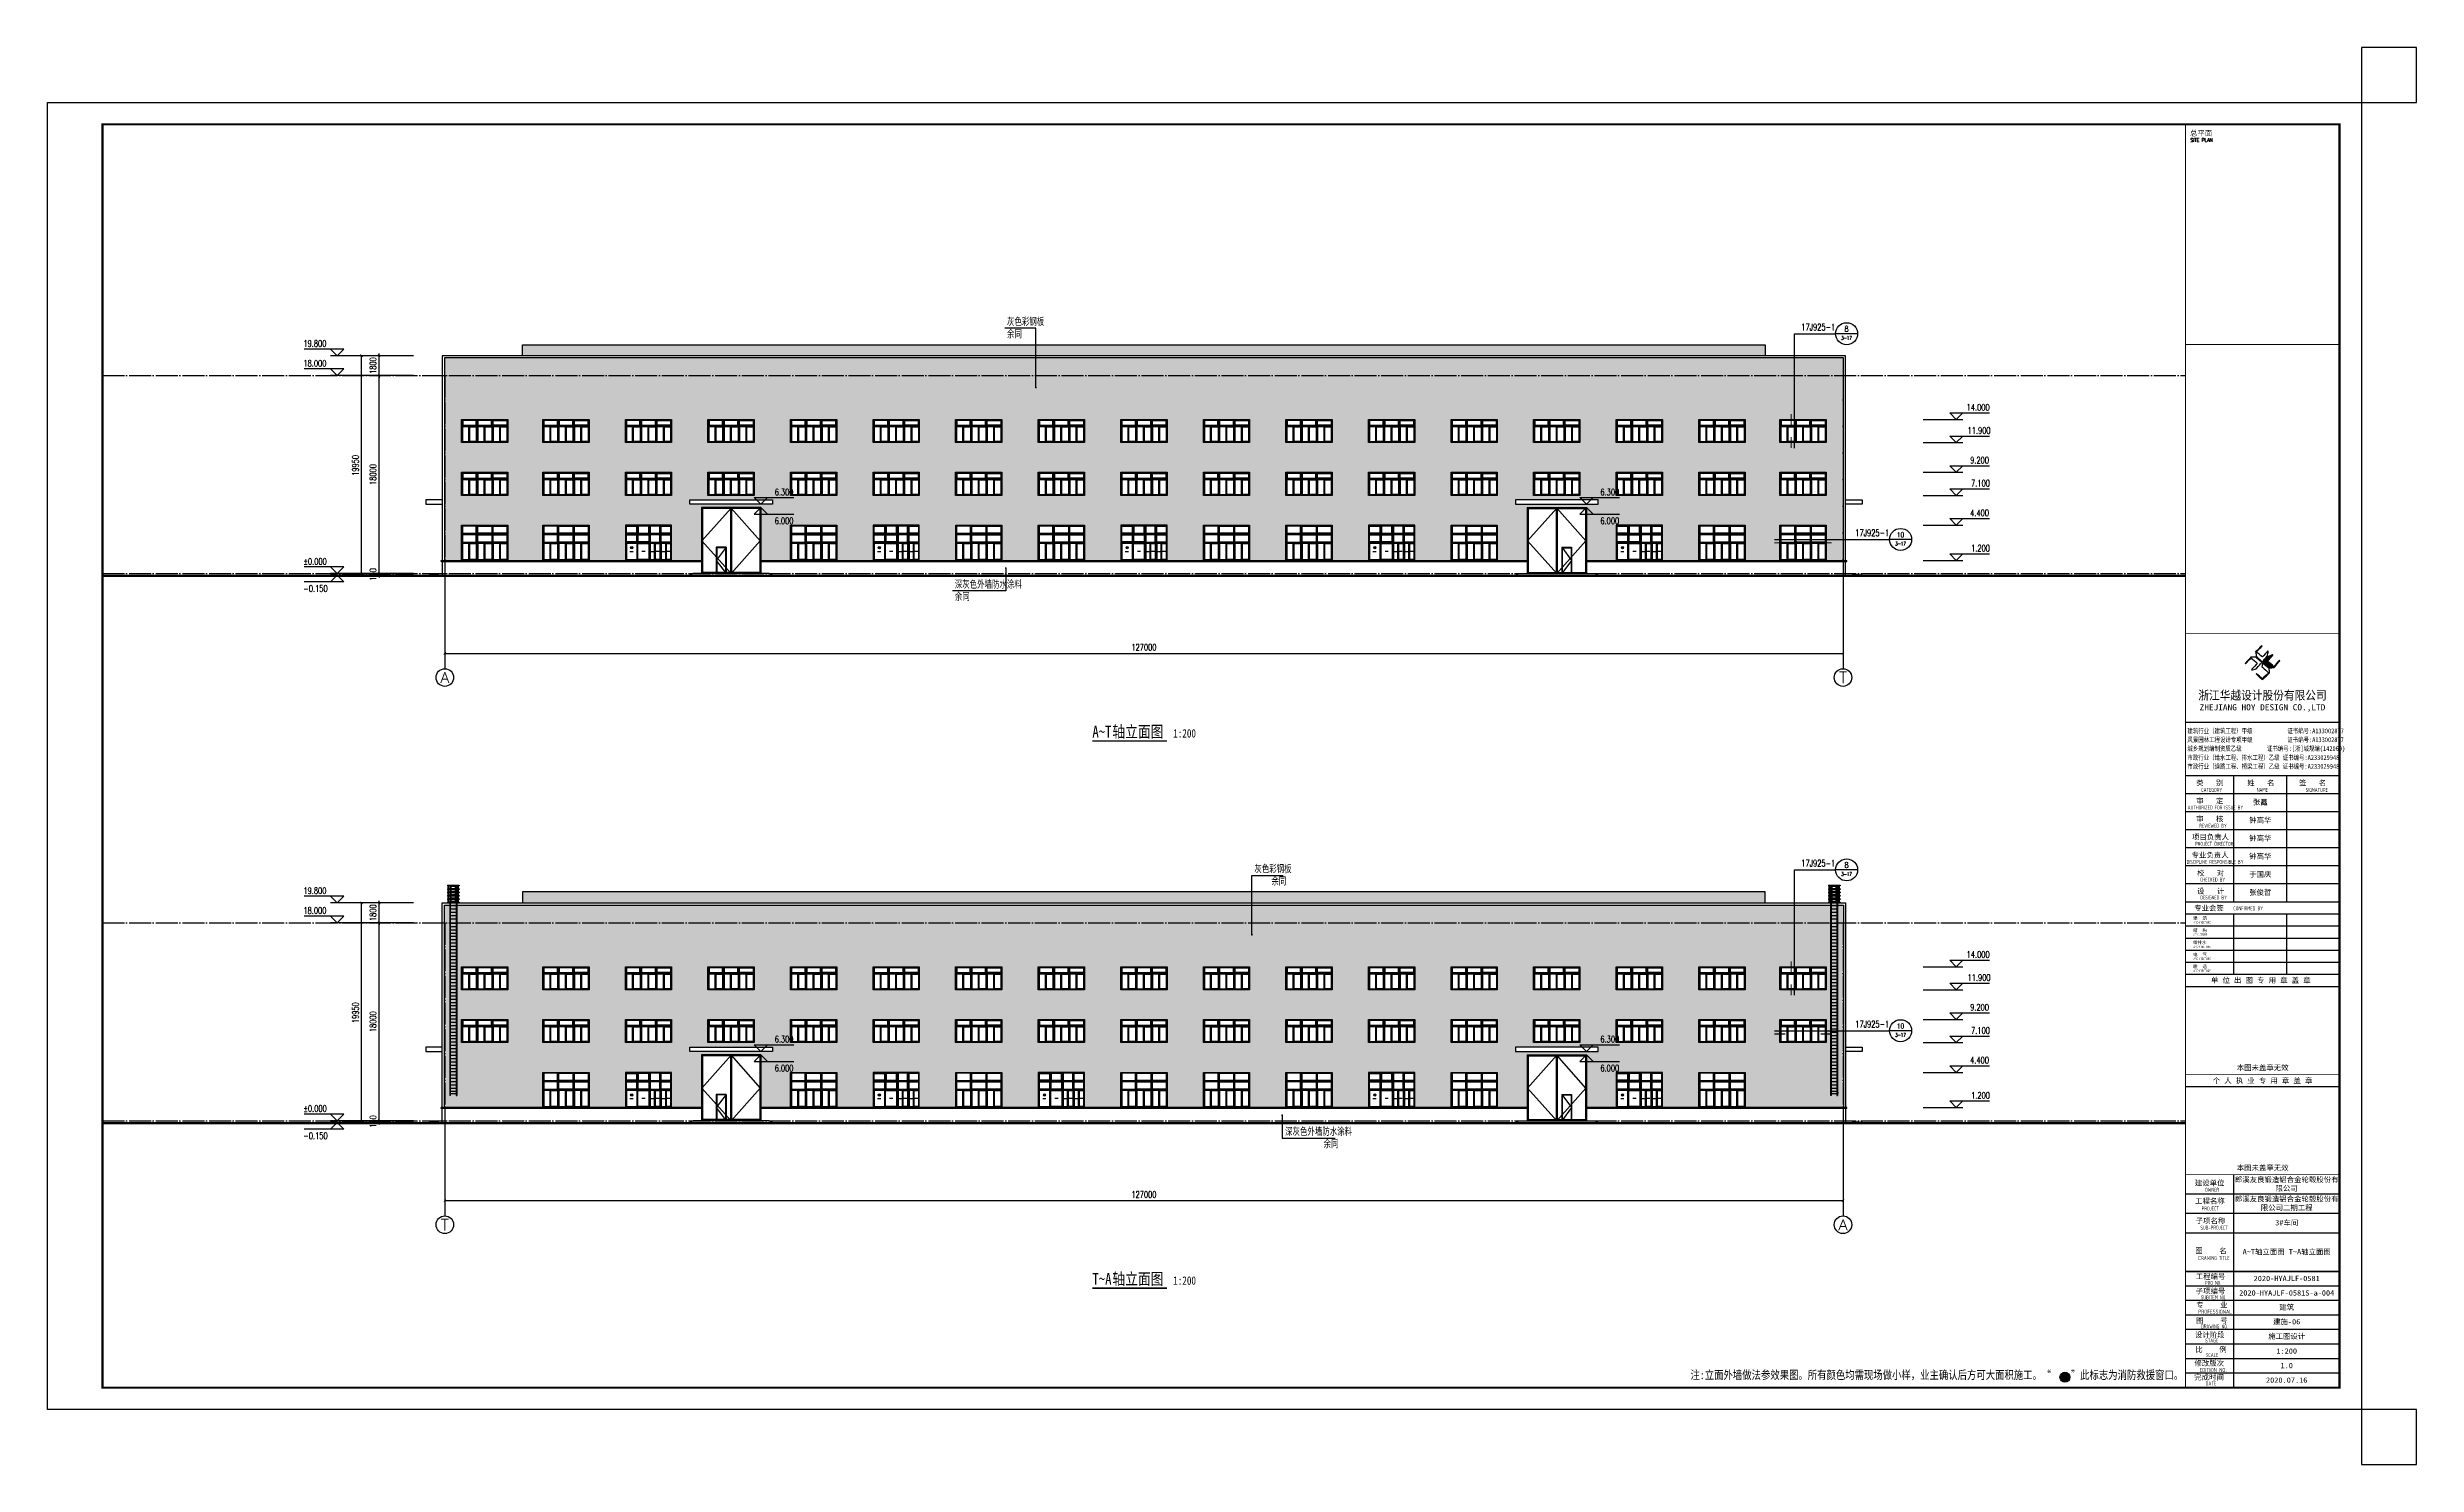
# Model space of a CAD drawing. Extents: x 14095202 to 14511487, y -1430609 to -90420.
# Drawn here: x 14296287 to 14511487, y -1156720 to -1027920 of the extents above; entities that cross this region are included whole.
import ezdxf
from ezdxf.enums import TextEntityAlignment as Align

# ---------------------------------------------------------------- set-up
doc = ezdxf.new("R2010")
doc.units = 0
doc.header["$LTSCALE"] = 1000
doc.header["$MEASUREMENT"] = 0
doc.linetypes.add('DASHED', pattern=[0.75, 0.5, -0.25])
doc.linetypes.add('DOTE', pattern=[2.42, 2, -0.2, 0.02, -0.2])
for name, color, linetype in [('AXIS', 3, 'Continuous'), ('AXIS_TEXT', 7, 'Continuous'), ('DIM_IDEN', 3, 'Continuous'), ('DIM_LEAD', 3, 'Continuous'), ('DIM_SYMB', 3, 'Continuous'), ('DOTE', 1, 'DOTE'), ('PUB_DIM', 3, 'Continuous'), ('PUB_TEXT', 7, 'Continuous'), ('PUB_TITLE', 4, 'Continuous'), ('TK', 4, 'Continuous'), ('填充', 251, 'Continuous'), ('立面门窗', 157, 'Continuous')]:
    doc.layers.add(name, color=color, linetype=linetype)
doc.styles.add('-宋体', font='', dxfattribs={"width": 0.8})
doc.styles.add('_TCH_AXIS', font='COMPLEX', dxfattribs={"bigfont": 'GBCBIG'})
doc.styles.add('_TCH_DIM', font='SIMPLEX', dxfattribs={"bigfont": 'GBCBIG'})
doc.styles.add('_TCH_DIM_T3', font='SIMPLEX', dxfattribs={"width": 0.705882, "bigfont": 'GBCBIG'})
doc.styles.add('_TCH_LABEL', font='COMPLEX', dxfattribs={"bigfont": 'GBCBIG'})
doc.styles.add('COMPLEX', font='COMPLEX')
doc.styles.add('HT', font='simhei.ttf', dxfattribs={"width": 0.8})
doc.styles.add('ROMANS', font='romans', dxfattribs={"width": 0.65, "height": 231.275})
doc.styles.add('TSSD_REIN', font='tssdeng.shx', dxfattribs={"width": 0.7, "bigfont": 'tssdchn.shx'})
doc.styles.add('YAYA', font='', dxfattribs={"width": 0.8, "height": 1})
doc.styles.add('图签宋体', font='', dxfattribs={"height": 300})
doc.styles.add('图签黑体', font='simhei.ttf', dxfattribs={"height": 550})
doc.styles.add('宋体', font='', dxfattribs={"width": 0.8})
doc.styles.get('-宋体').set_extended_font_data('SimSun')
doc.styles.get('YAYA').set_extended_font_data('SimSun')
doc.styles.get('图签宋体').set_extended_font_data('NSimSun')
doc.styles.get('宋体').set_extended_font_data('SimSun')
doc.dimstyles.new('_TCH_ARCH&&200', dxfattribs={"dimtxt": 595, "dimasz": 200, "dimexe": 500, "dimexo": 600, "dimgap": 252.5, "dimtad": 1, "dimdec": 0, "dimzin": 0, "dimdsep": 46, "dimtxsty": '_TCH_DIM_T3', "dimblk": 'ARCHTICK', "dimcen": 0.09, "dimclrt": 7, "dimazin": 2, "dimtfac": 1, "dimtdec": 0, "dimtix": 1, "dimtmove": 2, "dimatfit": 3, "dimfxl": 0, "dimtolj": 1, "dimtzin": 0, "dimarcsym": 0})

# ---------------------------------------------------------------- blocks, each defined once
blk = doc.blocks.new('A$C6FA958B4')
for p, q in [((-474, 38771), (4926, 38771)), ((-474, 38771), (-474, 32771)), ((4926, 38771), (4926, 32771))]:
    blk.add_line(p, q)
at = {"color": 4}
for p, q in [((-424, 38721), (4876, 38721)), ((-424, 38721), (-424, 32771)), ((-374, 38671), (2176, 38671)), ((-374, 38671), (-374, 32871)), ((2176, 38671), (2176, 32871)), ((2226, 38721), (2226, 32771)), ((2276, 38671), (2276, 35171)), ((2276, 38671), (4826, 38671)), ((4826, 38671), (4826, 32871)), ((4876, 38721), (4876, 32771)), ((2276, 35171), (2276, 32871)), ((2676, 35171), (3576, 35171)), ((2676, 35171), (2676, 32771)), ((2726, 35121), (3526, 35121)), ((2726, 35121), (2726, 32871)), ((3526, 35121), (3526, 32871)), ((3576, 35171), (3576, 32771)), ((-1224, 32771), (5676, 32771)), ((-374, 32871), (2176, 32871)), ((2276, 32871), (2676, 32871)), ((2726, 32871), (3226, 32871)), ((3226, 32871), (3526, 32871)), ((3576, 32871), (4826, 32871))]:
    blk.add_line(p, q, dxfattribs=at)
at = {"ltscale": 0.5}
blk.add_lwpolyline([(-1524, 39071), (5976, 39071), (5976, 39471), (-1524, 39471)], close=True, dxfattribs=at)
at = {"color": 4}
for points in [[(2226, 38721), (-424, 35746), (2226, 32771), (4876, 35746), (2226, 38721)], [(2676, 35171), (3576, 33971), (2676, 32771)]]:
    blk.add_lwpolyline(points, dxfattribs=at)
blk.add_lwpolyline([(-1524, 32621), (-1224, 32771), (5676, 32771), (5976, 32621)])
blk = doc.blocks.new('C4224')
at = {"layer": '立面门窗', "color": 4}
for p, q in [((-158366, -1686025), (-158366, -1684500)), ((-156966, -1686025), (-156966, -1684500)), ((-155566, -1686025), (-155566, -1684500))]:
    blk.add_line(p, q, dxfattribs=at)
at = {"layer": '立面门窗', "color": 0}
blk.add_lwpolyline([(-154866, -1686075), (-159066, -1686075), (-159066, -1682875), (-154866, -1682875)], close=True, dxfattribs=at)
at = {"layer": '立面门窗', "color": 4}
for points in [[(-154916, -1686025), (-159016, -1686025), (-159016, -1682925), (-154916, -1682925)], [(-159016, -1683650), (-159016, -1683700), (-154916, -1683700), (-154916, -1683650)], [(-159016, -1684450), (-159016, -1684500), (-154916, -1684500), (-154916, -1684450)], [(-157731, -1682965), (-158976, -1682965), (-158976, -1683610), (-157731, -1683610)], [(-157731, -1683750), (-158976, -1683750), (-158976, -1684410), (-157731, -1684410)], [(-158406, -1684540), (-158976, -1684540), (-158976, -1685985), (-158406, -1685985)], [(-158326, -1684540), (-157731, -1684540), (-157731, -1685985), (-158326, -1685985)], [(-157641, -1682925), (-157691, -1682925), (-157691, -1686025), (-157641, -1686025)], [(-157601, -1682965), (-156331, -1682965), (-156331, -1683610), (-157601, -1683610)], [(-157601, -1683750), (-156331, -1683750), (-156331, -1684410), (-157601, -1684410)], [(-157006, -1684540), (-157601, -1684540), (-157601, -1685985), (-157006, -1685985)], [(-156926, -1684540), (-156331, -1684540), (-156331, -1685985), (-156926, -1685985)], [(-156241, -1682925), (-156291, -1682925), (-156291, -1686025), (-156241, -1686025)], [(-156201, -1682965), (-154956, -1682965), (-154956, -1683610), (-156201, -1683610)], [(-156201, -1683750), (-154956, -1683750), (-154956, -1684410), (-156201, -1684410)], [(-155606, -1684540), (-156201, -1684540), (-156201, -1685985), (-155606, -1685985)], [(-155526, -1684540), (-154956, -1684540), (-154956, -1685985), (-155526, -1685985)]]:
    blk.add_lwpolyline(points, close=True, dxfattribs=at)
blk = doc.blocks.new('A$C4DEE7651')
at = {"layer": '立面门窗', "color": 4}
for p, q in [((700, 50), (700, 1475)), ((2100, 50), (2100, 1475)), ((3500, 50), (3500, 1475))]:
    blk.add_line(p, q, dxfattribs=at)
at = {"layer": '立面门窗', "color": 0}
blk.add_lwpolyline([(0, 0), (4200, 0), (4200, 2100), (0, 2100)], close=True, dxfattribs=at)
at = {"layer": '立面门窗', "color": 4}
for points in [[(50, 50), (4150, 50), (4150, 2050), (50, 2050)], [(4150, 1475), (50, 1475), (50, 1525), (4150, 1525)], [(660, 1425), (90, 1425), (90, 90), (660, 90)], [(100, 1575), (1325, 1575), (1325, 2000), (100, 2000)], [(740, 1425), (1335, 1425), (1335, 90), (740, 90)], [(1375, 2050), (1425, 2050), (1425, 50), (1375, 50)], [(2060, 1425), (1465, 1425), (1465, 90), (2060, 90)], [(2725, 1575), (1475, 1575), (1475, 2000), (2725, 2000)], [(2140, 1425), (2735, 1425), (2735, 90), (2140, 90)], [(2775, 2050), (2825, 2050), (2825, 50), (2775, 50)], [(3460, 1425), (2865, 1425), (2865, 90), (3460, 90)], [(4100, 1575), (2875, 1575), (2875, 2000), (4100, 2000)], [(3540, 1425), (4110, 1425), (4110, 90), (3540, 90)]]:
    blk.add_lwpolyline(points, close=True, dxfattribs=at)
blk = doc.blocks.new('A$C233354C1')
for p, q in [((1067, 9312), (0, 9312)), ((0, 9312), (0, 9255)), ((0, 9255), (1067, 9255)), ((0, 8980), (1067, 8980)), ((0, 8980), (0, 8930)), ((0, 8930), (1067, 8930)), ((0, 8680), (1067, 8680)), ((0, 8680), (0, 8630)), ((0, 8630), (1067, 8630)), ((69, 8980), (69, 9255)), ((69, 8680), (69, 8930)), ((69, 8380), (69, 8630)), ((99, 8980), (99, 9255)), ((99, 8680), (99, 8930)), ((99, 8380), (99, 8630)), ((227, 7643), (227, 9312)), ((284, 9312), (284, 7643)), ((315, 8980), (315, 9255)), ((315, 8680), (315, 8930)), ((315, 8380), (315, 8630)), ((345, 8980), (345, 9255)), ((345, 8680), (345, 8930)), ((345, 8380), (345, 8630)), ((722, 8980), (722, 9255)), ((722, 8680), (722, 8930)), ((722, 8380), (722, 8630)), ((752, 8980), (752, 9255)), ((752, 8680), (752, 8930)), ((752, 8380), (752, 8630)), ((784, 7643), (784, 9312)), ((841, 9312), (841, 7643)), ((968, 8980), (968, 9255)), ((968, 8680), (968, 8930)), ((968, 8380), (968, 8630)), ((998, 8980), (998, 9255)), ((998, 8680), (998, 8930)), ((998, 8380), (998, 8630)), ((1067, 9312), (1067, 9255)), ((1067, 8980), (1067, 8930)), ((1067, 8680), (1067, 8630)), ((0, 8380), (1067, 8380)), ((0, 8380), (0, 8330)), ((0, 8330), (1067, 8330)), ((0, 8080), (1067, 8080)), ((0, 8080), (0, 8030)), ((0, 8030), (1067, 8030)), ((0, 7780), (1067, 7780)), ((0, 7780), (0, 7730)), ((0, 7730), (1067, 7730)), ((69, 8080), (69, 8330)), ((69, 7780), (69, 8030)), ((69, 7712), (69, 7730)), ((69, 7712), (99, 7712)), ((99, 8080), (99, 8330)), ((99, 7780), (99, 8030)), ((99, 7712), (99, 7730)), ((227, -9799), (227, 7643)), ((284, 7643), (284, -9800)), ((315, 8080), (315, 8330)), ((315, 7780), (315, 8030)), ((315, 7712), (315, 7730)), ((315, 7712), (345, 7712)), ((345, 8080), (345, 8330)), ((345, 7780), (345, 8030)), ((345, 7712), (345, 7730)), ((722, 8080), (722, 8330)), ((722, 7780), (722, 8030)), ((722, 7712), (722, 7730)), ((752, 7712), (722, 7712)), ((752, 8080), (752, 8330)), ((752, 7780), (752, 8030)), ((752, 7712), (752, 7730)), ((784, -9800), (784, 7643)), ((841, 7643), (841, -9799)), ((968, 8080), (968, 8330)), ((968, 7780), (968, 8030)), ((968, 7712), (968, 7730)), ((998, 7712), (968, 7712)), ((998, 8080), (998, 8330)), ((998, 7780), (998, 8030)), ((998, 7712), (998, 7730)), ((1067, 8380), (1067, 8330)), ((1067, 8080), (1067, 8030)), ((1067, 7780), (1067, 7730)), ((284, -9800), (228, -9800)), ((784, -9800), (840, -9800))]:
    blk.add_line(p, q)
at = {"linetype": 'DASHED', "ltscale": 0.1}
for p, q in [((1067, 9305), (0, 9305)), ((227, 8680), (227, 8930)), ((227, 8380), (227, 8630)), ((234, 9312), (234, 7643)), ((234, 8930), (234, 8680)), ((234, 8630), (234, 8380)), ((284, 8930), (284, 8680)), ((284, 8630), (284, 8380)), ((784, 8930), (784, 8680)), ((784, 8630), (784, 8380)), ((834, 7643), (834, 9312)), ((834, 8930), (834, 8680)), ((834, 8630), (834, 8380)), ((841, 8930), (841, 8680)), ((841, 8630), (841, 8380)), ((227, 8080), (227, 8330)), ((227, 7780), (227, 8030)), ((234, 8330), (234, 8080)), ((234, 8030), (234, 7780)), ((234, 7643), (234, -9800)), ((284, 8330), (284, 8080)), ((284, 8030), (284, 7780)), ((784, 8330), (784, 8080)), ((784, 8030), (784, 7780)), ((834, 8330), (834, 8080)), ((834, 8030), (834, 7780)), ((834, -9800), (834, 7643)), ((841, 8330), (841, 8080)), ((841, 8030), (841, 7780))]:
    blk.add_line(p, q, dxfattribs=at)
for points in [[(168, 9261), (211, 9261), (211, 9191)], [(284, 9211), (784, 9211)], [(284, 8911), (784, 8911)], [(284, 8730), (315, 8730)], [(284, 8611), (784, 8611)], [(752, 8730), (784, 8730)], [(901, 9261), (858, 9261), (858, 9191)], [(168, 7492), (211, 7492), (211, 7422)], [(284, 8430), (315, 8430)], [(284, 8311), (784, 8311)], [(284, 8130), (315, 8130)], [(284, 8011), (784, 8011)], [(284, 7830), (315, 7830)], [(284, 7711), (784, 7711)], [(284, 7711), (784, 7711)], [(284, 7442), (784, 7442)], [(284, 7142), (784, 7142)], [(284, 6842), (784, 6842)], [(284, 6542), (784, 6542)], [(752, 8430), (784, 8430)], [(752, 8130), (784, 8130)], [(752, 7830), (784, 7830)], [(901, 7492), (858, 7492), (858, 7422)], [(284, 6242), (784, 6242)], [(284, 5842), (784, 5842)], [(284, 5542), (784, 5542)], [(284, 5242), (784, 5242)], [(284, 4942), (784, 4942)], [(284, 4642), (784, 4642)], [(284, 4342), (784, 4342)], [(284, 4042), (784, 4042)], [(284, 3742), (784, 3742)], [(284, 3442), (784, 3442)], [(284, 3142), (784, 3142)], [(284, 2842), (784, 2842)], [(284, 2542), (784, 2542)], [(284, 2242), (784, 2242)], [(284, 1942), (784, 1942)], [(284, 1642), (784, 1642)], [(284, 1342), (784, 1342)], [(284, 1042), (784, 1042)], [(284, 742), (784, 742)], [(284, 442), (784, 442)], [(284, 142), (784, 142)], [(284, -158), (784, -158)], [(284, -458), (784, -458)], [(284, -758), (784, -758)], [(284, -1058), (784, -1058)], [(284, -1358), (784, -1358)], [(284, -1658), (784, -1658)], [(284, -1958), (784, -1958)], [(284, -2258), (784, -2258)], [(284, -2558), (784, -2558)], [(284, -2858), (784, -2858)], [(284, -3158), (784, -3158)], [(284, -3458), (784, -3458)], [(284, -3758), (784, -3758)], [(284, -4058), (784, -4058)], [(284, -4358), (784, -4358)], [(284, -4658), (784, -4658)], [(284, -4958), (784, -4958)], [(284, -5258), (784, -5258)], [(284, -5558), (784, -5558)], [(284, -5858), (784, -5858)], [(284, -6158), (784, -6158)], [(284, -6458), (784, -6458)], [(284, -6758), (784, -6758)], [(284, -7058), (784, -7058)], [(284, -7358), (784, -7358)], [(284, -7658), (784, -7658)], [(284, -7958), (784, -7958)], [(284, -8258), (784, -8258)], [(284, -8558), (784, -8558)], [(168, -9501), (211, -9501), (211, -9571)], [(284, -8858), (784, -8858)], [(284, -9158), (784, -9158)], [(284, -9417), (784, -9417)], [(284, -9638), (784, -9638)], [(901, -9501), (858, -9501), (858, -9571)]]:
    blk.add_lwpolyline(points)
for points in [[(345, 8730), (722, 8730)], [(345, 8430), (722, 8430)], [(345, 8130), (722, 8130)], [(345, 7830), (722, 7830)]]:
    blk.add_lwpolyline(points, dxfattribs=at)
for centre, start, end in [((228, -9799), 180, 270), ((840, -9799), 270, 0)]:
    blk.add_arc(centre, 1, start, end)
blk = doc.blocks.new('A$C053D6479')
at = {"layer": 'PUB_TITLE'}
h = blk.add_hatch(color=256, dxfattribs=at)
h.dxf.hatch_style = 1
edge = h.paths.add_edge_path()
edge.add_spline(control_points=[(1026, 827), (1105, 920), (1188, 1008), (1266, 1102)], knot_values=[13, 13, 13, 13, 14, 14, 14, 14], degree=3, periodic=0)
edge.add_spline(control_points=[(1266, 1102), (1258, 1111), (1249, 1119), (1239, 1116)], knot_values=[12, 12, 12, 12, 13, 13, 13, 13], degree=3, periodic=0)
edge.add_spline(control_points=[(1239, 1116), (1210, 1107), (1179, 1092), (1144, 1077)], knot_values=[11, 11, 11, 11, 12, 12, 12, 12], degree=3, periodic=0)
edge.add_spline(control_points=[(1144, 1077), (1109, 1063), (1069, 1053), (1047, 1038)], knot_values=[10, 10, 10, 10, 11, 11, 11, 11], degree=3, periodic=0)
edge.add_spline(control_points=[(1047, 1038), (1028, 1026), (1007, 992), (991, 972)], knot_values=[9, 9, 9, 9, 10, 10, 10, 10], degree=3, periodic=0)
edge.add_spline(control_points=[(991, 972), (942, 913), (899, 868), (849, 810)], knot_values=[8, 8, 8, 8, 9, 9, 9, 9], degree=3, periodic=0)
edge.add_spline(control_points=[(849, 810), (842, 801), (822, 776), (822, 775)], knot_values=[7, 7, 7, 7, 8, 8, 8, 8], degree=3, periodic=0)
edge.add_spline(control_points=[(822, 775), (823, 771), (848, 752), (859, 744)], knot_values=[6, 6, 6, 6, 7, 7, 7, 7], degree=3, periodic=0)
edge.add_spline(control_points=[(859, 744), (949, 670), (1035, 592), (1122, 521)], knot_values=[5, 5, 5, 5, 6, 6, 6, 6], degree=3, periodic=0)
edge.add_spline(control_points=[(1122, 521), (1153, 527), (1185, 530), (1217, 533)], knot_values=[4, 4, 4, 4, 5, 5, 5, 5], degree=3, periodic=0)
edge.add_spline(control_points=[(1217, 533), (1246, 535), (1293, 532), (1316, 542)], knot_values=[3, 3, 3, 3, 4, 4, 4, 4], degree=3, periodic=0)
edge.add_spline(control_points=[(1316, 542), (1327, 547), (1338, 565), (1349, 579)], knot_values=[2, 2, 2, 2, 3, 3, 3, 3], degree=3, periodic=0)
edge.add_spline(control_points=[(1349, 579), (1423, 670), (1507, 759), (1572, 848)], knot_values=[1, 1, 1, 1, 2, 2, 2, 2], degree=3, periodic=0)
edge.add_spline(control_points=[(1572, 848), (1564, 852), (1561, 861), (1551, 862)], knot_values=[0, 0, 0, 0, 1, 1, 1, 1], degree=3, periodic=0)
edge.add_spline(control_points=[(1551, 862), (1469, 769), (1393, 671), (1310, 579)], knot_values=[15, 15, 15, 15, 16, 16, 16, 16], degree=3, periodic=0)
edge.add_spline(control_points=[(1310, 579), (1216, 662), (1118, 742), (1026, 827)], knot_values=[14, 14, 14, 14, 15, 15, 15, 15], degree=3, periodic=0)
at = {"layer": 'TK'}
for points, knots in [([(1031, 1298), (1066, 1286), (1054, 1262), (1045, 1224), (1036, 1188), (1031, 1158), (1024, 1121), (1020, 1104), (1017, 1085), (1012, 1071), (1004, 1052), (976, 1026), (956, 1003), (906, 946), (866, 899), (814, 839), (806, 829), (789, 806), (787, 806), (777, 804), (728, 856), (719, 864), (651, 922), (580, 978), (514, 1036), (509, 1106), (488, 1176), (479, 1247), (570, 1343), (663, 1436), (758, 1526), (764, 1523), (768, 1518), (774, 1515), (693, 1422), (599, 1343), (520, 1249), (607, 1171), (698, 1096), (789, 1021), (874, 1109), (950, 1206), (1031, 1298)], [0, 0, 0, 0, 1, 1, 1, 2, 2, 2, 3, 3, 3, 4, 4, 4, 5, 5, 5, 6, 6, 6, 7, 7, 7, 8, 8, 8, 9, 9, 9, 10, 10, 10, 11, 11, 11, 12, 12, 12, 13, 13, 13, 14, 14, 14, 14]), ([(1551, 862), (1561, 861), (1564, 852), (1572, 848), (1507, 759), (1423, 670), (1349, 579), (1338, 565), (1327, 547), (1316, 542), (1293, 532), (1246, 535), (1217, 533), (1185, 530), (1153, 527), (1122, 521), (1035, 592), (949, 670), (859, 744), (848, 752), (823, 771), (822, 775), (822, 776), (842, 801), (849, 810), (899, 868), (942, 913), (991, 972), (1007, 992), (1028, 1026), (1047, 1038), (1069, 1053), (1109, 1063), (1144, 1077), (1179, 1092), (1210, 1107), (1239, 1116), (1249, 1119), (1258, 1111), (1266, 1102), (1188, 1008), (1105, 920), (1026, 827), (1118, 742), (1216, 662), (1310, 579), (1393, 671), (1469, 769), (1551, 862)], [0, 0, 0, 0, 1, 1, 1, 2, 2, 2, 3, 3, 3, 4, 4, 4, 5, 5, 5, 6, 6, 6, 7, 7, 7, 8, 8, 8, 9, 9, 9, 10, 10, 10, 11, 11, 11, 12, 12, 12, 13, 13, 13, 14, 14, 14, 15, 15, 15, 16, 16, 16, 16]), ([(555, 949), (624, 891), (699, 833), (760, 773), (689, 691), (614, 604), (539, 517), (529, 505), (516, 487), (506, 482), (492, 475), (469, 472), (452, 467), (416, 456), (383, 448), (342, 438), (323, 433), (297, 422), (293, 440), (291, 452), (313, 470), (322, 480), (400, 566), (477, 652), (553, 736), (460, 815), (366, 894), (270, 970), (183, 883), (101, 791), (16, 703), (-18, 714), (9, 735), (28, 755), (103, 838), (192, 930), (266, 1005), (319, 1009), (387, 1005), (442, 1007), (456, 1008), (472, 1011), (485, 1007), (507, 1000), (534, 967), (555, 949)], [0, 0, 0, 0, 1, 1, 1, 2, 2, 2, 3, 3, 3, 4, 4, 4, 5, 5, 5, 6, 6, 6, 7, 7, 7, 8, 8, 8, 9, 9, 9, 10, 10, 10, 11, 11, 11, 12, 12, 12, 13, 13, 13, 14, 14, 14, 15, 15, 15, 15]), ([(1097, 490), (1100, 425), (1106, 361), (1107, 294), (1018, 207), (925, 121), (830, 33), (818, 21), (800, 0), (787, 0), (768, -1), (725, 49), (712, 60), (662, 103), (616, 143), (568, 186), (545, 207), (518, 224), (499, 250), (501, 259), (511, 261), (516, 267), (609, 192), (696, 111), (785, 33), (883, 118), (977, 208), (1070, 298), (992, 373), (892, 456), (803, 534), (791, 544), (768, 561), (766, 569), (761, 588), (776, 634), (780, 655), (785, 690), (788, 721), (795, 746), (897, 661), (998, 576), (1097, 490)], [0, 0, 0, 0, 1, 1, 1, 2, 2, 2, 3, 3, 3, 4, 4, 4, 5, 5, 5, 6, 6, 6, 7, 7, 7, 8, 8, 8, 9, 9, 9, 10, 10, 10, 11, 11, 11, 12, 12, 12, 13, 13, 13, 14, 14, 14, 14])]:
    blk.add_open_spline(points, degree=3, knots=knots, dxfattribs=at)
blk = doc.blocks.new('GeYuanFrame_12420875', base_point=(20.1, 4.5))
at = {"layer": 'PUB_TITLE'}
for points in [[(1013.1, 235.3), (1013.1, 292.7)], [(1037.1, 235.3), (1037.1, 292.7)], [(1013.1, 202.3), (1013.1, 229.8)], [(1037.1, 202.3), (1037.1, 229.8)], [(1013.1, 14.5), (1013.1, 111.3)]]:
    blk.add_lwpolyline(points, dxfattribs=at)
at = {"layer": 'TK'}
for p, q in [((991.1, 316.9), (1061.1, 316.9)), ((991.1, 284.5), (1061.1, 284.5)), ((991.1, 276.3), (1061.1, 276.3)), ((991.1, 268.1), (1061.1, 268.1)), ((991.1, 259.9), (1061.1, 259.9)), ((991.1, 251.7), (1061.1, 251.7)), ((991.1, 243.5), (1061.1, 243.5)), ((991.1, 235.3), (1061.1, 235.3)), ((991.1, 235.3), (1061.1, 235.3)), ((991.1, 102.5), (1061.1, 102.5)), ((991.1, 93.7), (1061.1, 93.7)), ((991.1, 84.9), (1013.1, 84.9)), ((991.1, 84.9), (1061.1, 84.9)), ((991.1, 67.4), (1061.1, 67.4)), ((991.1, 67.3), (1061.1, 67.3)), ((991.1, 60.8), (1061.1, 60.8)), ((991.1, 54.2), (1061.1, 54.2)), ((991.1, 47.6), (1061.1, 47.6)), ((991.1, 41), (1061.1, 41)), ((991.1, 34.4), (1061.1, 34.4)), ((991.1, 27.8), (1061.1, 27.8)), ((991.1, 21.2), (1061.1, 21.2)), ((991.1, 14.5), (1061.1, 14.5))]:
    blk.add_line(p, q, dxfattribs=at)
blk.add_lwpolyline([(20.1, 4.5), (20.1, 598.5), (1071.1, 598.5), (1071.1, 4.5)], close=True, dxfattribs=at)
at = {"layer": 'TK', "const_width": 1}
blk.add_lwpolyline([(45.1, 588.5), (1061.1, 588.5), (1061.1, 14.5), (45.1, 14.5)], close=True, dxfattribs=at)
at = {"layer": 'TK'}
for points, const_width in [([(991.1, 588.5), (991.1, 14.5)], 0.4), ([(991.1, 488.5), (1061.1, 488.5)], 0.35), ([(991.1, 357.1), (1061.1, 357.1)], 0.35), ([(991.1, 292.7), (1061.1, 292.7)], 0.35), ([(991.1, 292.7), (1061.1, 292.7)], 0.35), ([(991.1, 235.3), (1061.1, 235.3)], 0.35), ([(991.1, 202.3), (1061.1, 202.3)], 0.35), ([(991.1, 156.8), (1061.1, 156.8)], 0.35), ([(991.1, 111.3), (1061.1, 111.3)], 0.35), ([(991.1, 67.4), (1061.1, 67.4)], 0.35)]:
    blk.add_lwpolyline(points, dxfattribs=dict(at, const_width=const_width))
for points in [[(991.1, 292.7), (1061.1, 292.7)], [(991.1, 235.3), (1061.1, 235.3)], [(991.1, 229.8), (1061.1, 229.8)], [(991.1, 224.3), (1061.1, 224.3)], [(991.1, 218.8), (1061.1, 218.8)], [(991.1, 213.3), (1061.1, 213.3)], [(991.1, 207.8), (1061.1, 207.8)], [(991.1, 202.3), (1061.1, 202.3)], [(991.1, 196.8), (1061.1, 196.8)], [(991.1, 151.3), (1061.1, 151.3)]]:
    blk.add_lwpolyline(points, dxfattribs=at)
at = {"layer": 'PUB_TITLE', "xscale": 0.01000000000021828, "yscale": 0.01000000000021828, "zscale": 0.01}
blk.add_blockref('A$C053D6479', (1018.2, 336.3), dxfattribs=at)
at = {"layer": 'TK', "style": '图签宋体'}
for s, height, p in [('总平面', 2.4, (993.2, 583.3)), ('类   别', 2.4, (996, 288.1)), ('姓   名', 2.4, (1019.2, 288.1)), ('签   名', 2.4, (1042.7, 288.1)), ('审   定', 2.4, (996, 279.9)), ('审   核', 2.4, (996, 271.7)), ('项目负责人', 2.4, (994.1, 263.5)), ('专业负责人', 2.4, (993.9, 255.3)), ('校   对', 2.4, (996.4, 247.1)), ('设   计', 2.4, (996.4, 238.9)), ('建  筑', 1.44, (994.6, 227.1)), ('专业会签', 2.4, (995.1, 231.2)), ('结  构', 1.44, (994.6, 221.6)), ('给排水', 1.44, (994.6, 216.1)), ('暖  通', 1.44, (994.6, 205.1)), ('电  气', 1.44, (994.6, 210.6)), ('单 位 出 图 专 用 章 盖 章', 2.4, (1002.7, 198.4)), ('本图未盖章无效', 2.4, (1014.4, 158.7)), ('个 人 执 业 专 用 章 盖 章', 2.4, (1003.5, 152.8)), ('建设单位', 2.4, (995.4, 106.3)), ('本图未盖章无效', 2.4, (1014.4, 113.2)), ('工程名称', 2.4, (995.5, 98.1)), ('子项名称', 2.4, (995.8, 89.1)), ('图    名', 2.4, (995.6, 75.5)), ('工程编号', 2.4, (995.8, 63.8)), ('子项编号', 2.4, (995.8, 57.2)), ('专    业', 2.4, (996, 50.9)), ('图    号', 2.4, (996, 43.8)), ('设计阶段', 2.4, (995.4, 37.3)), ('比    例', 2.4, (995.6, 30.6)), ('修改版次', 2.4, (995.2, 24.4)), ('完成时间', 2.4, (995.1, 18))]:
    blk.add_text(s, height=height, dxfattribs=at).set_placement(p)
at = {"layer": 'TK'}
for s, height, style, width, p in [('SITE PLAN', 1.7, 'ROMANS', 0.76, (993.4, 580.5)), ('建筑行业（建筑工程）甲级           证书编号:A133002877', 2.2, '-宋体', 0.8, (992, 311.8)), ('风景园林工程设计专项甲级           证书编号:A133002877', 2.2, '-宋体', 0.8, (992, 307.8)), ('城乡规划编制资质乙级        证书编号:[浙]城规编(142069)', 2.2, '-宋体', 0.8, (992, 303.8)), ('市政行业（给水工程、排水工程）乙级 证书编号:A233029948', 2.2, '-宋体', 0.8, (992, 299.7)), ('市政行业（道路工程、桥梁工程）乙级 证书编号:A233029948', 2.2, '-宋体', 0.8, (992, 295.7)), ('CATEGORY', 1.8, 'TSSD_REIN', 0.7, (998.3, 285.2)), ('NAME', 1.8, 'TSSD_REIN', 0.7, (1023.5, 285.2)), ('SIGNATURE', 1.8, 'TSSD_REIN', 0.7, (1045.7, 285.2)), ('AUTHORIZED FOR ISSUE BY', 1.8, 'TSSD_REIN', 0.7, (992.1, 277.2)), ('REVIEWED BY', 1.8, 'TSSD_REIN', 0.7, (997.4, 268.9)), ('PROJECT DIRECTOR', 1.8, 'TSSD_REIN', 0.7, (995.5, 260.7)), ('DISCIPLINE RESPONSIBLE BY', 1.8, 'TSSD_REIN', 0.7, (991.6, 252.5)), ('CHECKED BY', 1.8, 'TSSD_REIN', 0.7, (997.8, 244.4)), ('DESIGNED BY', 1.8, 'TSSD_REIN', 0.7, (997.8, 236.3)), ('ARCHITECTURE', 1.08, 'TSSD_REIN', 0.7, (994.7, 225.3)), ('CONFIRMED BY', 1.8, 'TSSD_REIN', 0.7, (1012.9, 231.4)), ('STRUCTURE', 1.08, 'TSSD_REIN', 0.7, (994.7, 219.8)), ('ARCHITECTURE', 1.08, 'TSSD_REIN', 0.7, (994.7, 214.3)), ('ARCHITECTURE', 1.08, 'TSSD_REIN', 0.7, (994.7, 208.8)), ('ARCHITECTURE', 1.08, 'TSSD_REIN', 0.7, (994.7, 203.3)), ('OWNER', 1.8, 'TSSD_REIN', 0.7, (1000, 103.5)), ('SUB-PROJECT', 1.8, 'TSSD_REIN', 0.7, (997.9, 86.3)), ('PROJECT', 1.8, 'TSSD_REIN', 0.7, (998.5, 95)), ('DRAWING TITLE', 1.8, 'TSSD_REIN', 0.7, (997, 72.5)), ('SUBITEM NO.', 1.8, 'TSSD_REIN', 0.7, (998.1, 54.6)), ('PRO N0.', 1.8, 'TSSD_REIN', 0.7, (1000, 61.2)), ('PROFESSIONAL', 1.8, 'TSSD_REIN', 0.8, (996.9, 48.1)), ('DRAWING NO.', 1.8, 'TSSD_REIN', 0.7, (998.2, 41.4)), ('STAGE', 1.8, 'TSSD_REIN', 0.7, (1000.1, 35)), ('EDITION NO.', 1.8, 'TSSD_REIN', 0.8, (997.5, 21.6)), ('SCALE', 1.8, 'TSSD_REIN', 0.7, (1000.4, 28.4)), ('DATE', 1.8, 'TSSD_REIN', 0.7, (1000.3, 15.5))]:
    blk.add_text(s, height=height, dxfattribs=dict(at, style=style, width=width)).set_placement(p)
for s, height, style, width, p in [('浙江华越设计股份有限公司', 3.96, 'HT', 0.9, (1026.1, 329.2)), ('ZHEJIANG HOY DESIGN CO.,LTD', 2.8, '图签黑体', 1.11, (1026.1, 323.3))]:
    blk.add_text(s, height=height, dxfattribs=dict(at, style=style, width=width)).set_placement(p, align=Align.MIDDLE)
at = {"layer": 'TK', "char_height": 2.4, "attachment_point": 5, "style": '图签宋体'}
for s, insert, width in [('张矗', (1025.1, 280.4), 24), ('钟高华', (1025.1, 272.2), 24), ('钟高华', (1025.1, 264), 24), ('钟高华', (1025.1, 255.8), 24), ('于国庆', (1025.1, 247.6), 24), ('张俊哲', (1025.1, 239.4), 24), ('郎溪友良锻造铝合金轮毂股份有限公司', (1037.1, 106.9), 48), ('郎溪友良锻造铝合金轮毂股份有限公司二期工程', (1037.1, 98.1), 48), ('3#车间', (1037.1, 89.3), 48), ('A~T轴立面图 T~A轴立面图', (1037.1, 76.1), 48), ('2020-HYAJLF-0581', (1037.1, 64.1), 48), ('2020-HYAJLF-0581S-a-004', (1037.1, 57.5), 48), ('建施-06', (1037.1, 44.3), 48), ('建筑', (1037.1, 50.9), 48), ('施工图设计', (1037.1, 37.7), 48), ('1:200', (1037.1, 31.1), 48), ('1.0', (1037.1, 24.5), 48), ('2020.07.16', (1037.1, 17.9), 48)]:
    blk.add_mtext(s, dxfattribs=dict(at, insert=insert, width=width))
blk = doc.blocks.new('_ArchTick')
at = {"color": 0, "linetype": 'ByBlock', "const_width": 0.4}
blk.add_lwpolyline([(-0.5, -0.5), (0.5, 0.5)], dxfattribs=at)
blk = doc.blocks.new('*D162')
at = {"layer": 'Defpoints', "color": 0}
for p in [(14326414, -1125469), (14330147, -1125469), (14330147, -1125619)]:
    blk.add_point(p, dxfattribs=at)
at = {"layer": 'PUB_DIM', "color": 0, "lineweight": -2}
for p, q in [((14329547, -1125469), (14325914, -1125469)), ((14326414, -1125469), (14326414, -1125269)), ((14326414, -1125619), (14326414, -1125469)), ((14329547, -1125619), (14325914, -1125619)), ((14326414, -1125619), (14326414, -1125819))]:
    blk.add_line(p, q, dxfattribs=at)
at = {"layer": 'PUB_DIM', "color": 0, "lineweight": -2, "xscale": 200, "yscale": 200, "zscale": 200}
for p, rotation in [((14326414, -1125469), 270), ((14326414, -1125619), 90)]:
    blk.add_blockref('_ArchTick', p, dxfattribs=dict(at, rotation=rotation))
at = {"layer": 'PUB_DIM', "color": 7, "insert": (14325864, -1125544), "char_height": 595, "attachment_point": 5, "rotation": 90, "style": '_TCH_DIM_T3'}
blk.add_mtext('\\A1;150', dxfattribs=at)
blk = doc.blocks.new('*D163')
at = {"layer": 'Defpoints', "color": 0}
for p in [(14326414, -1107469), (14330147, -1107469), (14330147, -1125469)]:
    blk.add_point(p, dxfattribs=at)
at = {"layer": 'PUB_DIM', "color": 0, "lineweight": -2}
for p, q in [((14329547, -1107469), (14325914, -1107469)), ((14326414, -1125469), (14326414, -1107469)), ((14329547, -1125469), (14325914, -1125469))]:
    blk.add_line(p, q, dxfattribs=at)
at = {"layer": 'PUB_DIM', "color": 0, "lineweight": -2, "xscale": 200, "yscale": 200, "zscale": 200}
for p, rotation in [((14326414, -1107469), 90), ((14326414, -1125469), 270)]:
    blk.add_blockref('_ArchTick', p, dxfattribs=dict(at, rotation=rotation))
at = {"layer": 'PUB_DIM', "color": 7, "insert": (14325864, -1116469), "char_height": 595, "attachment_point": 5, "rotation": 90, "style": '_TCH_DIM_T3'}
blk.add_mtext('\\A1;18000', dxfattribs=at)
blk = doc.blocks.new('*D164')
at = {"layer": 'Defpoints', "color": 0}
for p in [(14326414, -1105669), (14330147, -1105669), (14330147, -1107469)]:
    blk.add_point(p, dxfattribs=at)
at = {"layer": 'PUB_DIM', "color": 0, "lineweight": -2}
for p, q in [((14329547, -1105669), (14325914, -1105669)), ((14326414, -1105669), (14326414, -1105469)), ((14326414, -1107469), (14326414, -1105669)), ((14329547, -1107469), (14325914, -1107469)), ((14326414, -1107469), (14326414, -1107669))]:
    blk.add_line(p, q, dxfattribs=at)
at = {"layer": 'PUB_DIM', "color": 0, "lineweight": -2, "xscale": 200, "yscale": 200, "zscale": 200}
for p, rotation in [((14326414, -1105669), 270), ((14326414, -1107469), 90)]:
    blk.add_blockref('_ArchTick', p, dxfattribs=dict(at, rotation=rotation))
at = {"layer": 'PUB_DIM', "color": 7, "insert": (14325864, -1106569), "char_height": 595, "attachment_point": 5, "rotation": 90, "style": '_TCH_DIM_T3'}
blk.add_mtext('\\A1;1800', dxfattribs=at)
blk = doc.blocks.new('*D165')
at = {"layer": 'Defpoints', "color": 0}
for p in [(14324814, -1105669), (14330147, -1105669), (14330147, -1125619)]:
    blk.add_point(p, dxfattribs=at)
at = {"layer": 'PUB_DIM', "color": 0, "lineweight": -2}
for p, q in [((14329547, -1105669), (14324314, -1105669)), ((14324814, -1125619), (14324814, -1105669)), ((14329547, -1125619), (14324314, -1125619))]:
    blk.add_line(p, q, dxfattribs=at)
at = {"layer": 'PUB_DIM', "color": 0, "lineweight": -2, "xscale": 200, "yscale": 200, "zscale": 200}
for p, rotation in [((14324814, -1105669), 90), ((14324814, -1125619), 270)]:
    blk.add_blockref('_ArchTick', p, dxfattribs=dict(at, rotation=rotation))
at = {"layer": 'PUB_DIM', "color": 7, "insert": (14324264, -1115644), "char_height": 595, "attachment_point": 5, "rotation": 90, "style": '_TCH_DIM_T3'}
blk.add_mtext('\\A1;19950', dxfattribs=at)
blk = doc.blocks.new('_AXISO')
blk.add_circle((0, 0), 0.5)
at = {"layer": 'AXIS_TEXT', "style": 'COMPLEX', "width": 1.041667}
blk.add_attdef('A', text='', height=0.56, dxfattribs=at).set_placement((-0.25, -0.28), (0.25, -0.28), align=Align.FIT)
blk = doc.blocks.new('*D166')
at = {"layer": 'AXIS', "color": 0, "lineweight": -2}
for p, q in [((14332387, -1126719), (14332387, -1133219)), ((14459387, -1126719), (14459387, -1133219)), ((14332387, -1132719), (14459387, -1132719))]:
    blk.add_line(p, q, dxfattribs=at)
at = {"layer": 'Defpoints', "color": 0}
for p in [(14332387, -1126119), (14459387, -1126119), (14459387, -1132719)]:
    blk.add_point(p, dxfattribs=at)
at = {"layer": 'AXIS', "color": 0, "lineweight": -2, "xscale": 200, "yscale": 200, "zscale": 200, "rotation": 180}
blk.add_blockref('_ArchTick', (14332387, -1132719), dxfattribs=at)
at = {"layer": 'AXIS', "color": 0, "lineweight": -2, "xscale": 200, "yscale": 200, "zscale": 200}
blk.add_blockref('_ArchTick', (14459387, -1132719), dxfattribs=at)
at = {"layer": 'AXIS', "color": 7, "insert": (14395887, -1132169), "char_height": 595, "attachment_point": 5, "style": '_TCH_DIM_T3'}
blk.add_mtext('\\A1;127000', dxfattribs=at)
blk = doc.blocks.new('*D167')
at = {"layer": 'Defpoints', "color": 0}
for p in [(14326414, -1075741), (14330147, -1075741), (14330147, -1075891)]:
    blk.add_point(p, dxfattribs=at)
at = {"layer": 'PUB_DIM', "color": 0, "lineweight": -2}
for p, q in [((14329547, -1075741), (14325914, -1075741)), ((14329547, -1075891), (14325914, -1075891)), ((14326414, -1075741), (14326414, -1075541)), ((14326414, -1075891), (14326414, -1075741)), ((14326414, -1075891), (14326414, -1076091))]:
    blk.add_line(p, q, dxfattribs=at)
at = {"layer": 'PUB_DIM', "color": 0, "lineweight": -2, "xscale": 200, "yscale": 200, "zscale": 200}
for p, rotation in [((14326414, -1075741), 270), ((14326414, -1075891), 90)]:
    blk.add_blockref('_ArchTick', p, dxfattribs=dict(at, rotation=rotation))
at = {"layer": 'PUB_DIM', "color": 7, "insert": (14325864, -1075816), "char_height": 595, "attachment_point": 5, "rotation": 90, "style": '_TCH_DIM_T3'}
blk.add_mtext('\\A1;150', dxfattribs=at)
blk = doc.blocks.new('*D168')
at = {"layer": 'Defpoints', "color": 0}
for p in [(14326414, -1057741), (14330147, -1057741), (14330147, -1075741)]:
    blk.add_point(p, dxfattribs=at)
at = {"layer": 'PUB_DIM', "color": 0, "lineweight": -2}
for p, q in [((14329547, -1057741), (14325914, -1057741)), ((14326414, -1075741), (14326414, -1057741)), ((14329547, -1075741), (14325914, -1075741))]:
    blk.add_line(p, q, dxfattribs=at)
at = {"layer": 'PUB_DIM', "color": 0, "lineweight": -2, "xscale": 200, "yscale": 200, "zscale": 200}
for p, rotation in [((14326414, -1057741), 90), ((14326414, -1075741), 270)]:
    blk.add_blockref('_ArchTick', p, dxfattribs=dict(at, rotation=rotation))
at = {"layer": 'PUB_DIM', "color": 7, "insert": (14325864, -1066741), "char_height": 595, "attachment_point": 5, "rotation": 90, "style": '_TCH_DIM_T3'}
blk.add_mtext('\\A1;18000', dxfattribs=at)
blk = doc.blocks.new('*D169')
at = {"layer": 'Defpoints', "color": 0}
for p in [(14326414, -1055941), (14330147, -1055941), (14330147, -1057741)]:
    blk.add_point(p, dxfattribs=at)
at = {"layer": 'PUB_DIM', "color": 0, "lineweight": -2}
for p, q in [((14329547, -1055941), (14325914, -1055941)), ((14326414, -1055941), (14326414, -1055741)), ((14326414, -1057741), (14326414, -1055941)), ((14329547, -1057741), (14325914, -1057741)), ((14326414, -1057741), (14326414, -1057941))]:
    blk.add_line(p, q, dxfattribs=at)
at = {"layer": 'PUB_DIM', "color": 0, "lineweight": -2, "xscale": 200, "yscale": 200, "zscale": 200}
for p, rotation in [((14326414, -1055941), 270), ((14326414, -1057741), 90)]:
    blk.add_blockref('_ArchTick', p, dxfattribs=dict(at, rotation=rotation))
at = {"layer": 'PUB_DIM', "color": 7, "insert": (14325864, -1056841), "char_height": 595, "attachment_point": 5, "rotation": 90, "style": '_TCH_DIM_T3'}
blk.add_mtext('\\A1;1800', dxfattribs=at)
blk = doc.blocks.new('*D170')
at = {"layer": 'Defpoints', "color": 0}
for p in [(14324814, -1055941), (14330147, -1055941), (14330147, -1075891)]:
    blk.add_point(p, dxfattribs=at)
at = {"layer": 'PUB_DIM', "color": 0, "lineweight": -2}
for p, q in [((14329547, -1055941), (14324314, -1055941)), ((14324814, -1075891), (14324814, -1055941)), ((14329547, -1075891), (14324314, -1075891))]:
    blk.add_line(p, q, dxfattribs=at)
at = {"layer": 'PUB_DIM', "color": 0, "lineweight": -2, "xscale": 200, "yscale": 200, "zscale": 200}
for p, rotation in [((14324814, -1055941), 90), ((14324814, -1075891), 270)]:
    blk.add_blockref('_ArchTick', p, dxfattribs=dict(at, rotation=rotation))
at = {"layer": 'PUB_DIM', "color": 7, "insert": (14324264, -1065916), "char_height": 595, "attachment_point": 5, "rotation": 90, "style": '_TCH_DIM_T3'}
blk.add_mtext('\\A1;19950', dxfattribs=at)
blk = doc.blocks.new('*D171')
at = {"layer": 'AXIS', "color": 0, "lineweight": -2}
for p, q in [((14332387, -1076991), (14332387, -1083491)), ((14459387, -1076991), (14459387, -1083491)), ((14332387, -1082991), (14459387, -1082991))]:
    blk.add_line(p, q, dxfattribs=at)
at = {"layer": 'Defpoints', "color": 0}
for p in [(14332387, -1076391), (14459387, -1076391), (14459387, -1082991)]:
    blk.add_point(p, dxfattribs=at)
at = {"layer": 'AXIS', "color": 0, "lineweight": -2, "xscale": 200, "yscale": 200, "zscale": 200, "rotation": 180}
blk.add_blockref('_ArchTick', (14332387, -1082991), dxfattribs=at)
at = {"layer": 'AXIS', "color": 0, "lineweight": -2, "xscale": 200, "yscale": 200, "zscale": 200}
blk.add_blockref('_ArchTick', (14459387, -1082991), dxfattribs=at)
at = {"layer": 'AXIS', "color": 7, "insert": (14395887, -1082441), "char_height": 595, "attachment_point": 5, "style": '_TCH_DIM_T3'}
blk.add_mtext('\\A1;127000', dxfattribs=at)

msp = doc.modelspace()

# ---------------------------------------------------------------- hatches: boundary and pattern name
h = msp.add_hatch(color=1)
edge = h.paths.add_edge_path()
edge.add_arc((14349360.1, -1073393.5), 100, 0, 360)
h = msp.add_hatch(color=1)
edge = h.paths.add_edge_path()
edge.add_arc((14371860.1, -1073393.5), 100, 0, 360)
h = msp.add_hatch(color=1)
edge = h.paths.add_edge_path()
edge.add_arc((14394360.1, -1073393.5), 100, 0, 360)
h = msp.add_hatch(color=1)
edge = h.paths.add_edge_path()
edge.add_arc((14416860.1, -1073393.5), 100, 0, 360)
h = msp.add_hatch(color=1)
edge = h.paths.add_edge_path()
edge.add_arc((14439360.1, -1073393.5), 100, 0, 360)
h = msp.add_hatch(color=1)
edge = h.paths.add_edge_path()
edge.add_arc((14349360.1, -1123121.8), 100, 0, 360)
h = msp.add_hatch(color=1)
edge = h.paths.add_edge_path()
edge.add_arc((14371860.1, -1123121.8), 100, 0, 360)
h = msp.add_hatch(color=1)
edge = h.paths.add_edge_path()
edge.add_arc((14386860.1, -1123121.8), 100, 0, 360)
h = msp.add_hatch(color=1)
edge = h.paths.add_edge_path()
edge.add_arc((14416860.1, -1123121.8), 100, 0, 360)
h = msp.add_hatch(color=1)
edge = h.paths.add_edge_path()
edge.add_arc((14439360.1, -1123121.8), 100, 0, 360)
msp.add_hatch(color=1).paths.add_polyline_path([(14479093.3, -1148772.9, 1), (14479993.3, -1148772.9, 1)])
at = {"layer": 'DIM_SYMB'}
for points in [[(14349483.6, -1073728.1), (14349333.6, -1073728.1), (14349333.6, -1073708.1)], [(14350290.1, -1073728.1), (14350440.1, -1073728.1), (14350440.1, -1073708.1)], [(14351412.1, -1073728.1), (14351262.1, -1073728.1), (14351262.1, -1073708.1)], [(14351561.6, -1073728.1), (14351711.6, -1073728.1), (14351711.6, -1073708.1)], [(14352412.1, -1073728.1), (14352262.1, -1073728.1), (14352262.1, -1073708.1)], [(14352561.6, -1073728.1), (14352711.6, -1073728.1), (14352711.6, -1073708.1)], [(14371983.6, -1073728.1), (14371833.6, -1073728.1), (14371833.6, -1073708.1)], [(14372790.1, -1073728.1), (14372940.1, -1073728.1), (14372940.1, -1073708.1)], [(14373912.1, -1073728.1), (14373762.1, -1073728.1), (14373762.1, -1073708.1)], [(14374061.6, -1073728.1), (14374211.6, -1073728.1), (14374211.6, -1073708.1)], [(14374912.1, -1073728.1), (14374762.1, -1073728.1), (14374762.1, -1073708.1)], [(14375061.6, -1073728.1), (14375211.6, -1073728.1), (14375211.6, -1073708.1)], [(14394483.6, -1073728.1), (14394333.6, -1073728.1), (14394333.6, -1073708.1)], [(14395290.1, -1073728.1), (14395440.1, -1073728.1), (14395440.1, -1073708.1)], [(14396412.1, -1073728.1), (14396262.1, -1073728.1), (14396262.1, -1073708.1)], [(14396561.6, -1073728.1), (14396711.6, -1073728.1), (14396711.6, -1073708.1)], [(14397412.1, -1073728.1), (14397262.1, -1073728.1), (14397262.1, -1073708.1)], [(14397561.6, -1073728.1), (14397711.6, -1073728.1), (14397711.6, -1073708.1)], [(14416983.6, -1073728.1), (14416833.6, -1073728.1), (14416833.6, -1073708.1)], [(14417790.1, -1073728.1), (14417940.1, -1073728.1), (14417940.1, -1073708.1)], [(14418912.1, -1073728.1), (14418762.1, -1073728.1), (14418762.1, -1073708.1)], [(14419061.6, -1073728.1), (14419211.6, -1073728.1), (14419211.6, -1073708.1)], [(14419912.1, -1073728.1), (14419762.1, -1073728.1), (14419762.1, -1073708.1)], [(14420061.6, -1073728.1), (14420211.6, -1073728.1), (14420211.6, -1073708.1)], [(14439483.6, -1073728.1), (14439333.6, -1073728.1), (14439333.6, -1073708.1)], [(14440290.1, -1073728.1), (14440440.1, -1073728.1), (14440440.1, -1073708.1)], [(14441412.1, -1073728.1), (14441262.1, -1073728.1), (14441262.1, -1073708.1)], [(14441561.6, -1073728.1), (14441711.6, -1073728.1), (14441711.6, -1073708.1)], [(14442412.1, -1073728.1), (14442262.1, -1073728.1), (14442262.1, -1073708.1)], [(14442561.6, -1073728.1), (14442711.6, -1073728.1), (14442711.6, -1073708.1)], [(14349483.6, -1123456.4), (14349333.6, -1123456.4), (14349333.6, -1123436.4)], [(14350290.1, -1123456.4), (14350440.1, -1123456.4), (14350440.1, -1123436.4)], [(14351412.1, -1123456.4), (14351262.1, -1123456.4), (14351262.1, -1123436.4)], [(14351561.6, -1123456.4), (14351711.6, -1123456.4), (14351711.6, -1123436.4)], [(14352412.1, -1123456.4), (14352262.1, -1123456.4), (14352262.1, -1123436.4)], [(14352561.6, -1123456.4), (14352711.6, -1123456.4), (14352711.6, -1123436.4)], [(14371983.6, -1123456.4), (14371833.6, -1123456.4), (14371833.6, -1123436.4)], [(14372790.1, -1123456.4), (14372940.1, -1123456.4), (14372940.1, -1123436.4)], [(14373912.1, -1123456.4), (14373762.1, -1123456.4), (14373762.1, -1123436.4)], [(14374061.6, -1123456.4), (14374211.6, -1123456.4), (14374211.6, -1123436.4)], [(14374912.1, -1123456.4), (14374762.1, -1123456.4), (14374762.1, -1123436.4)], [(14375061.6, -1123456.4), (14375211.6, -1123456.4), (14375211.6, -1123436.4)], [(14386983.6, -1123456.4), (14386833.6, -1123456.4), (14386833.6, -1123436.4)], [(14387790.1, -1123456.4), (14387940.1, -1123456.4), (14387940.1, -1123436.4)], [(14388912.1, -1123456.4), (14388762.1, -1123456.4), (14388762.1, -1123436.4)], [(14389061.6, -1123456.4), (14389211.6, -1123456.4), (14389211.6, -1123436.4)], [(14389912.1, -1123456.4), (14389762.1, -1123456.4), (14389762.1, -1123436.4)], [(14390061.6, -1123456.4), (14390211.6, -1123456.4), (14390211.6, -1123436.4)], [(14416983.6, -1123456.4), (14416833.6, -1123456.4), (14416833.6, -1123436.4)], [(14417790.1, -1123456.4), (14417940.1, -1123456.4), (14417940.1, -1123436.4)], [(14418912.1, -1123456.4), (14418762.1, -1123456.4), (14418762.1, -1123436.4)], [(14419061.6, -1123456.4), (14419211.6, -1123456.4), (14419211.6, -1123436.4)], [(14419912.1, -1123456.4), (14419762.1, -1123456.4), (14419762.1, -1123436.4)], [(14420061.6, -1123456.4), (14420211.6, -1123456.4), (14420211.6, -1123436.4)], [(14439483.6, -1123456.4), (14439333.6, -1123456.4), (14439333.6, -1123436.4)], [(14440290.1, -1123456.4), (14440440.1, -1123456.4), (14440440.1, -1123436.4)], [(14441412.1, -1123456.4), (14441262.1, -1123456.4), (14441262.1, -1123436.4)], [(14441561.6, -1123456.4), (14441711.6, -1123456.4), (14441711.6, -1123436.4)], [(14442412.1, -1123456.4), (14442262.1, -1123456.4), (14442262.1, -1123436.4)], [(14442561.6, -1123456.4), (14442711.6, -1123456.4), (14442711.6, -1123436.4)]]:
    msp.add_hatch(color=256, dxfattribs=at).paths.add_polyline_path(points)
at = {"layer": '填充'}
h = msp.add_hatch(dxfattribs=at)
h.set_pattern_fill('ANSI33,_O', color=251, scale=200, angle=45)
h.set_pattern_definition([(90, (0, 0), (-635, 6e-14), []), (90, (317.5, 317.5), (-635, 6e-14), [317.5, -158.75])])
h.paths.add_polyline_path([(14386073.8, -1054940.6), (14339456.9, -1054940.6), (14339456.9, -1055940.6), (14386073.8, -1055940.6)])
h.paths.add_polyline_path([(14452316.9, -1054940.6), (14386073.8, -1054940.6), (14386073.8, -1055940.6), (14452316.9, -1055940.6)])
h.paths.add_polyline_path([(14401286.9, -1071340.6), (14405486.9, -1071340.6), (14405486.9, -1074540.6), (14408786.9, -1074540.6), (14408786.9, -1071340.6), (14412986.9, -1071340.6), (14412986.9, -1074540.6), (14416286.9, -1074540.6), (14416286.9, -1071340.6), (14420486.9, -1071340.6), (14420486.9, -1074540.6), (14423786.9, -1074540.6), (14423786.9, -1071340.6), (14427986.9, -1071340.6), (14427986.9, -1074540.6), (14430686.9, -1074540.6), (14430686.9, -1069740.6), (14436086.9, -1069740.6), (14436086.9, -1074540.6), (14459426.9, -1074540.6), (14459426.9, -1056140.6), (14386073.8, -1056140.6), (14386073.8, -1058300.6, -1), (14386073.8, -1058380.6, -1), (14386073.8, -1058300.6), (14386073.8, -1056140.6), (14332346.9, -1056140.6), (14332346.9, -1074540.6), (14333911.9, -1074540.6), (14333911.9, -1071340.6), (14338111.9, -1071340.6), (14338111.9, -1074540.6), (14341286.9, -1074540.6), (14341286.9, -1071340.6), (14345486.9, -1071340.6), (14345486.9, -1074540.6), (14348786.9, -1074540.6), (14348786.9, -1071340.6), (14352986.9, -1071340.6), (14352986.9, -1074540.6), (14355686.9, -1074540.6), (14355686.9, -1069740.6), (14361086.9, -1069740.6), (14361086.9, -1074540.6), (14363786.9, -1074540.6), (14363786.9, -1071340.6), (14367986.9, -1071340.6), (14367986.9, -1074540.6), (14371286.9, -1074540.6), (14371286.9, -1071340.6), (14375486.9, -1071340.6), (14375486.9, -1074540.6), (14378786.9, -1074540.6), (14378786.9, -1071340.6), (14382986.9, -1071340.6), (14382986.9, -1074540.6), (14386286.9, -1074540.6), (14386286.9, -1071340.6), (14390486.9, -1071340.6), (14390486.9, -1074540.6), (14393786.9, -1074540.6), (14393786.9, -1071340.6), (14397986.9, -1071340.6), (14397986.9, -1074540.6), (14401286.9, -1074540.6)])
h.paths.add_polyline_path([(14397986.9, -1068640.6), (14393786.9, -1068640.6), (14393786.9, -1066540.6), (14397986.9, -1066540.6)], flags=16)
h.paths.add_polyline_path([(14397936.9, -1068590.6), (14393836.9, -1068590.6), (14393836.9, -1066590.6), (14397936.9, -1066590.6)], flags=0)
h.paths.add_polyline_path([(14397896.9, -1068550.6), (14397326.9, -1068550.6), (14397326.9, -1067215.6), (14397896.9, -1067215.6)], flags=0)
h.paths.add_polyline_path([(14396611.9, -1067165.6), (14396611.9, -1068590.6), (14396561.9, -1068590.6), (14396561.9, -1067165.6), (14395211.9, -1067165.6), (14395211.9, -1068590.6), (14395161.9, -1068590.6), (14395161.9, -1067165.6), (14393836.9, -1067165.6), (14393836.9, -1067115.6), (14395161.9, -1067115.6), (14395161.9, -1066590.6), (14395211.9, -1066590.6), (14395211.9, -1067115.6), (14396561.9, -1067115.6), (14396561.9, -1066590.6), (14396611.9, -1066590.6), (14396611.9, -1067115.6), (14397936.9, -1067115.6), (14397936.9, -1067165.6)], flags=0)
h.paths.add_polyline_path([(14397246.9, -1068550.6), (14396651.9, -1068550.6), (14396651.9, -1067215.6), (14397246.9, -1067215.6)], flags=0)
h.paths.add_polyline_path([(14401286.9, -1068640.6), (14401286.9, -1066540.6), (14405486.9, -1066540.6), (14405486.9, -1068640.6)], flags=16)
h.paths.add_polyline_path([(14396521.9, -1068550.6), (14395926.9, -1068550.6), (14395926.9, -1067215.6), (14396521.9, -1067215.6)], flags=0)
h.paths.add_polyline_path([(14401336.9, -1068590.6), (14401336.9, -1066590.6), (14405436.9, -1066590.6), (14405436.9, -1068590.6)], flags=0)
h.paths.add_polyline_path([(14401376.9, -1068550.6), (14401376.9, -1067215.6), (14401946.9, -1067215.6), (14401946.9, -1068550.6)], flags=0)
h.paths.add_polyline_path([(14395846.9, -1068550.6), (14395251.9, -1068550.6), (14395251.9, -1067215.6), (14395846.9, -1067215.6)], flags=0)
h.paths.add_polyline_path([(14401336.9, -1067165.6), (14401336.9, -1067115.6), (14402661.9, -1067115.6), (14402661.9, -1066590.6), (14402711.9, -1066590.6), (14402711.9, -1067115.6), (14404061.9, -1067115.6), (14404061.9, -1066590.6), (14404111.9, -1066590.6), (14404111.9, -1067115.6), (14405436.9, -1067115.6), (14405436.9, -1067165.6), (14404111.9, -1067165.6), (14404111.9, -1068590.6), (14404061.9, -1068590.6), (14404061.9, -1067165.6), (14402711.9, -1067165.6), (14402711.9, -1068590.6), (14402661.9, -1068590.6), (14402661.9, -1067165.6)], flags=0)
h.paths.add_polyline_path([(14402026.9, -1068550.6), (14402026.9, -1067215.6), (14402621.9, -1067215.6), (14402621.9, -1068550.6)], flags=0)
h.paths.add_polyline_path([(14397886.9, -1067065.6), (14396661.9, -1067065.6), (14396661.9, -1066640.6), (14397886.9, -1066640.6)], flags=0)
h.paths.add_polyline_path([(14395121.9, -1068550.6), (14394526.9, -1068550.6), (14394526.9, -1067215.6), (14395121.9, -1067215.6)], flags=0)
h.paths.add_polyline_path([(14402751.9, -1068550.6), (14402751.9, -1067215.6), (14403346.9, -1067215.6), (14403346.9, -1068550.6)], flags=0)
h.paths.add_polyline_path([(14396511.9, -1067065.6), (14395261.9, -1067065.6), (14395261.9, -1066640.6), (14396511.9, -1066640.6)], flags=0)
h.paths.add_polyline_path([(14401386.9, -1067065.6), (14401386.9, -1066640.6), (14402611.9, -1066640.6), (14402611.9, -1067065.6)], flags=0)
h.paths.add_polyline_path([(14394446.9, -1068550.6), (14393876.9, -1068550.6), (14393876.9, -1067215.6), (14394446.9, -1067215.6)], flags=0)
h.paths.add_polyline_path([(14403426.9, -1068550.6), (14403426.9, -1067215.6), (14404021.9, -1067215.6), (14404021.9, -1068550.6)], flags=0)
h.paths.add_polyline_path([(14395111.9, -1067065.6), (14393886.9, -1067065.6), (14393886.9, -1066640.6), (14395111.9, -1066640.6)], flags=0)
h.paths.add_polyline_path([(14402761.9, -1067065.6), (14402761.9, -1066640.6), (14404011.9, -1066640.6), (14404011.9, -1067065.6)], flags=0)
h.paths.add_polyline_path([(14404151.9, -1068550.6), (14404151.9, -1067215.6), (14404746.9, -1067215.6), (14404746.9, -1068550.6)], flags=0)
h.paths.add_polyline_path([(14404826.9, -1068550.6), (14404826.9, -1067215.6), (14405396.9, -1067215.6), (14405396.9, -1068550.6)], flags=0)
h.paths.add_polyline_path([(14404161.9, -1067065.6), (14404161.9, -1066640.6), (14405386.9, -1066640.6), (14405386.9, -1067065.6)], flags=0)
h.paths.add_polyline_path([(14397986.9, -1063840.6), (14393786.9, -1063840.6), (14393786.9, -1061740.6), (14397986.9, -1061740.6)], flags=16)
h.paths.add_polyline_path([(14397936.9, -1063790.6), (14393836.9, -1063790.6), (14393836.9, -1061790.6), (14397936.9, -1061790.6)], flags=0)
h.paths.add_polyline_path([(14397896.9, -1063750.6), (14397326.9, -1063750.6), (14397326.9, -1062415.6), (14397896.9, -1062415.6)], flags=0)
h.paths.add_polyline_path([(14396611.9, -1062365.6), (14396611.9, -1063790.6), (14396561.9, -1063790.6), (14396561.9, -1062365.6), (14395211.9, -1062365.6), (14395211.9, -1063790.6), (14395161.9, -1063790.6), (14395161.9, -1062365.6), (14393836.9, -1062365.6), (14393836.9, -1062315.6), (14395161.9, -1062315.6), (14395161.9, -1061790.6), (14395211.9, -1061790.6), (14395211.9, -1062315.6), (14396561.9, -1062315.6), (14396561.9, -1061790.6), (14396611.9, -1061790.6), (14396611.9, -1062315.6), (14397936.9, -1062315.6), (14397936.9, -1062365.6)], flags=0)
h.paths.add_polyline_path([(14397246.9, -1063750.6), (14396651.9, -1063750.6), (14396651.9, -1062415.6), (14397246.9, -1062415.6)], flags=0)
h.paths.add_polyline_path([(14401286.9, -1063840.6), (14401286.9, -1061740.6), (14405486.9, -1061740.6), (14405486.9, -1063840.6)], flags=16)
h.paths.add_polyline_path([(14401336.9, -1063790.6), (14401336.9, -1061790.6), (14405436.9, -1061790.6), (14405436.9, -1063790.6)], flags=0)
h.paths.add_polyline_path([(14396521.9, -1063750.6), (14395926.9, -1063750.6), (14395926.9, -1062415.6), (14396521.9, -1062415.6)], flags=0)
h.paths.add_polyline_path([(14401376.9, -1063750.6), (14401376.9, -1062415.6), (14401946.9, -1062415.6), (14401946.9, -1063750.6)], flags=0)
h.paths.add_polyline_path([(14401336.9, -1062365.6), (14401336.9, -1062315.6), (14402661.9, -1062315.6), (14402661.9, -1061790.6), (14402711.9, -1061790.6), (14402711.9, -1062315.6), (14404061.9, -1062315.6), (14404061.9, -1061790.6), (14404111.9, -1061790.6), (14404111.9, -1062315.6), (14405436.9, -1062315.6), (14405436.9, -1062365.6), (14404111.9, -1062365.6), (14404111.9, -1063790.6), (14404061.9, -1063790.6), (14404061.9, -1062365.6), (14402711.9, -1062365.6), (14402711.9, -1063790.6), (14402661.9, -1063790.6), (14402661.9, -1062365.6)], flags=0)
h.paths.add_polyline_path([(14395846.9, -1063750.6), (14395251.9, -1063750.6), (14395251.9, -1062415.6), (14395846.9, -1062415.6)], flags=0)
h.paths.add_polyline_path([(14402026.9, -1063750.6), (14402026.9, -1062415.6), (14402621.9, -1062415.6), (14402621.9, -1063750.6)], flags=0)
h.paths.add_polyline_path([(14395121.9, -1063750.6), (14394526.9, -1063750.6), (14394526.9, -1062415.6), (14395121.9, -1062415.6)], flags=0)
h.paths.add_polyline_path([(14390486.9, -1068640.6), (14386286.9, -1068640.6), (14386286.9, -1066540.6), (14390486.9, -1066540.6)], flags=16)
h.paths.add_polyline_path([(14402751.9, -1063750.6), (14402751.9, -1062415.6), (14403346.9, -1062415.6), (14403346.9, -1063750.6)], flags=0)
h.paths.add_polyline_path([(14390436.9, -1068590.6), (14386336.9, -1068590.6), (14386336.9, -1066590.6), (14390436.9, -1066590.6)], flags=0)
h.paths.add_polyline_path([(14390396.9, -1068550.6), (14389826.9, -1068550.6), (14389826.9, -1067215.6), (14390396.9, -1067215.6)], flags=0)
h.paths.add_polyline_path([(14394446.9, -1063750.6), (14393876.9, -1063750.6), (14393876.9, -1062415.6), (14394446.9, -1062415.6)], flags=0)
h.paths.add_polyline_path([(14403426.9, -1063750.6), (14403426.9, -1062415.6), (14404021.9, -1062415.6), (14404021.9, -1063750.6)], flags=0)
h.paths.add_polyline_path([(14389111.9, -1067165.6), (14389111.9, -1068590.6), (14389061.9, -1068590.6), (14389061.9, -1067165.6), (14387711.9, -1067165.6), (14387711.9, -1068590.6), (14387661.9, -1068590.6), (14387661.9, -1067165.6), (14386336.9, -1067165.6), (14386336.9, -1067115.6), (14387661.9, -1067115.6), (14387661.9, -1066590.6), (14387711.9, -1066590.6), (14387711.9, -1067115.6), (14389061.9, -1067115.6), (14389061.9, -1066590.6), (14389111.9, -1066590.6), (14389111.9, -1067115.6), (14390436.9, -1067115.6), (14390436.9, -1067165.6)], flags=0)
h.paths.add_polyline_path([(14397886.9, -1062265.6), (14396661.9, -1062265.6), (14396661.9, -1061840.6), (14397886.9, -1061840.6)], flags=0)
h.paths.add_polyline_path([(14404151.9, -1063750.6), (14404151.9, -1062415.6), (14404746.9, -1062415.6), (14404746.9, -1063750.6)], flags=0)
h.paths.add_polyline_path([(14389746.9, -1068550.6), (14389151.9, -1068550.6), (14389151.9, -1067215.6), (14389746.9, -1067215.6)], flags=0)
h.paths.add_polyline_path([(14390386.9, -1067065.6), (14389161.9, -1067065.6), (14389161.9, -1066640.6), (14390386.9, -1066640.6)], flags=0)
h.paths.add_polyline_path([(14396511.9, -1062265.6), (14395261.9, -1062265.6), (14395261.9, -1061840.6), (14396511.9, -1061840.6)], flags=0)
h.paths.add_polyline_path([(14401386.9, -1062265.6), (14401386.9, -1061840.6), (14402611.9, -1061840.6), (14402611.9, -1062265.6)], flags=0)
h.paths.add_polyline_path([(14404826.9, -1063750.6), (14404826.9, -1062415.6), (14405396.9, -1062415.6), (14405396.9, -1063750.6)], flags=0)
h.paths.add_polyline_path([(14395111.9, -1062265.6), (14393886.9, -1062265.6), (14393886.9, -1061840.6), (14395111.9, -1061840.6)], flags=0)
h.paths.add_polyline_path([(14402761.9, -1062265.6), (14402761.9, -1061840.6), (14404011.9, -1061840.6), (14404011.9, -1062265.6)], flags=0)
h.paths.add_polyline_path([(14389021.9, -1068550.6), (14388426.9, -1068550.6), (14388426.9, -1067215.6), (14389021.9, -1067215.6)], flags=0)
h.paths.add_polyline_path([(14408786.9, -1068640.6), (14408786.9, -1066540.6), (14412986.9, -1066540.6), (14412986.9, -1068640.6)], flags=16)
h.paths.add_polyline_path([(14408836.9, -1068590.6), (14408836.9, -1066590.6), (14412936.9, -1066590.6), (14412936.9, -1068590.6)], flags=0)
h.paths.add_polyline_path([(14408876.9, -1068550.6), (14408876.9, -1067215.6), (14409446.9, -1067215.6), (14409446.9, -1068550.6)], flags=0)
h.paths.add_polyline_path([(14389011.9, -1067065.6), (14387761.9, -1067065.6), (14387761.9, -1066640.6), (14389011.9, -1066640.6)], flags=0)
h.paths.add_polyline_path([(14404161.9, -1062265.6), (14404161.9, -1061840.6), (14405386.9, -1061840.6), (14405386.9, -1062265.6)], flags=0)
h.paths.add_polyline_path([(14408836.9, -1067165.6), (14408836.9, -1067115.6), (14410161.9, -1067115.6), (14410161.9, -1066590.6), (14410211.9, -1066590.6), (14410211.9, -1067115.6), (14411561.9, -1067115.6), (14411561.9, -1066590.6), (14411611.9, -1066590.6), (14411611.9, -1067115.6), (14412936.9, -1067115.6), (14412936.9, -1067165.6), (14411611.9, -1067165.6), (14411611.9, -1068590.6), (14411561.9, -1068590.6), (14411561.9, -1067165.6), (14410211.9, -1067165.6), (14410211.9, -1068590.6), (14410161.9, -1068590.6), (14410161.9, -1067165.6)], flags=0)
h.paths.add_polyline_path([(14388346.9, -1068550.6), (14387751.9, -1068550.6), (14387751.9, -1067215.6), (14388346.9, -1067215.6)], flags=0)
h.paths.add_polyline_path([(14408886.9, -1067065.6), (14408886.9, -1066640.6), (14410111.9, -1066640.6), (14410111.9, -1067065.6)], flags=0)
h.paths.add_polyline_path([(14409526.9, -1068550.6), (14409526.9, -1067215.6), (14410121.9, -1067215.6), (14410121.9, -1068550.6)], flags=0)
h.paths.add_polyline_path([(14390486.9, -1063840.6), (14386286.9, -1063840.6), (14386286.9, -1061740.6), (14390486.9, -1061740.6)], flags=16)
h.paths.add_polyline_path([(14390436.9, -1063790.6), (14386336.9, -1063790.6), (14386336.9, -1061790.6), (14390436.9, -1061790.6)], flags=0)
h.paths.add_polyline_path([(14387621.9, -1068550.6), (14387026.9, -1068550.6), (14387026.9, -1067215.6), (14387621.9, -1067215.6)], flags=0)
h.paths.add_polyline_path([(14390396.9, -1063750.6), (14389826.9, -1063750.6), (14389826.9, -1062415.6), (14390396.9, -1062415.6)], flags=0)
h.paths.add_polyline_path([(14410251.9, -1068550.6), (14410251.9, -1067215.6), (14410846.9, -1067215.6), (14410846.9, -1068550.6)], flags=0)
h.paths.add_polyline_path([(14389111.9, -1062365.6), (14389111.9, -1063790.6), (14389061.9, -1063790.6), (14389061.9, -1062365.6), (14387711.9, -1062365.6), (14387711.9, -1063790.6), (14387661.9, -1063790.6), (14387661.9, -1062365.6), (14386336.9, -1062365.6), (14386336.9, -1062315.6), (14387661.9, -1062315.6), (14387661.9, -1061790.6), (14387711.9, -1061790.6), (14387711.9, -1062315.6), (14389061.9, -1062315.6), (14389061.9, -1061790.6), (14389111.9, -1061790.6), (14389111.9, -1062315.6), (14390436.9, -1062315.6), (14390436.9, -1062365.6)], flags=0)
h.paths.add_polyline_path([(14389746.9, -1063750.6), (14389151.9, -1063750.6), (14389151.9, -1062415.6), (14389746.9, -1062415.6)], flags=0)
h.paths.add_polyline_path([(14387611.9, -1067065.6), (14386386.9, -1067065.6), (14386386.9, -1066640.6), (14387611.9, -1066640.6)], flags=0)
h.paths.add_polyline_path([(14410261.9, -1067065.6), (14410261.9, -1066640.6), (14411511.9, -1066640.6), (14411511.9, -1067065.6)], flags=0)
h.paths.add_polyline_path([(14386946.9, -1068550.6), (14386376.9, -1068550.6), (14386376.9, -1067215.6), (14386946.9, -1067215.6)], flags=0)
h.paths.add_polyline_path([(14410926.9, -1068550.6), (14410926.9, -1067215.6), (14411521.9, -1067215.6), (14411521.9, -1068550.6)], flags=0)
h.paths.add_polyline_path([(14408786.9, -1063840.6), (14408786.9, -1061740.6), (14412986.9, -1061740.6), (14412986.9, -1063840.6)], flags=16)
h.paths.add_polyline_path([(14389021.9, -1063750.6), (14388426.9, -1063750.6), (14388426.9, -1062415.6), (14389021.9, -1062415.6)], flags=0)
h.paths.add_polyline_path([(14390386.9, -1062265.6), (14389161.9, -1062265.6), (14389161.9, -1061840.6), (14390386.9, -1061840.6)], flags=0)
h.paths.add_polyline_path([(14408836.9, -1063790.6), (14408836.9, -1061790.6), (14412936.9, -1061790.6), (14412936.9, -1063790.6)], flags=0)
h.paths.add_polyline_path([(14408876.9, -1063750.6), (14408876.9, -1062415.6), (14409446.9, -1062415.6), (14409446.9, -1063750.6)], flags=0)
h.paths.add_polyline_path([(14411651.9, -1068550.6), (14411651.9, -1067215.6), (14412246.9, -1067215.6), (14412246.9, -1068550.6)], flags=0)
h.paths.add_polyline_path([(14388346.9, -1063750.6), (14387751.9, -1063750.6), (14387751.9, -1062415.6), (14388346.9, -1062415.6)], flags=0)
h.paths.add_polyline_path([(14408836.9, -1062365.6), (14408836.9, -1062315.6), (14410161.9, -1062315.6), (14410161.9, -1061790.6), (14410211.9, -1061790.6), (14410211.9, -1062315.6), (14411561.9, -1062315.6), (14411561.9, -1061790.6), (14411611.9, -1061790.6), (14411611.9, -1062315.6), (14412936.9, -1062315.6), (14412936.9, -1062365.6), (14411611.9, -1062365.6), (14411611.9, -1063790.6), (14411561.9, -1063790.6), (14411561.9, -1062365.6), (14410211.9, -1062365.6), (14410211.9, -1063790.6), (14410161.9, -1063790.6), (14410161.9, -1062365.6)], flags=0)
h.paths.add_polyline_path([(14409526.9, -1063750.6), (14409526.9, -1062415.6), (14410121.9, -1062415.6), (14410121.9, -1063750.6)], flags=0)
h.paths.add_polyline_path([(14411661.9, -1067065.6), (14411661.9, -1066640.6), (14412886.9, -1066640.6), (14412886.9, -1067065.6)], flags=0)
h.paths.add_polyline_path([(14389011.9, -1062265.6), (14387761.9, -1062265.6), (14387761.9, -1061840.6), (14389011.9, -1061840.6)], flags=0)
h.paths.add_polyline_path([(14412326.9, -1068550.6), (14412326.9, -1067215.6), (14412896.9, -1067215.6), (14412896.9, -1068550.6)], flags=0)
h.paths.add_polyline_path([(14387621.9, -1063750.6), (14387026.9, -1063750.6), (14387026.9, -1062415.6), (14387621.9, -1062415.6)], flags=0)
h.paths.add_polyline_path([(14408886.9, -1062265.6), (14408886.9, -1061840.6), (14410111.9, -1061840.6), (14410111.9, -1062265.6)], flags=0)
h.paths.add_polyline_path([(14410251.9, -1063750.6), (14410251.9, -1062415.6), (14410846.9, -1062415.6), (14410846.9, -1063750.6)], flags=0)
h.paths.add_polyline_path([(14386946.9, -1063750.6), (14386376.9, -1063750.6), (14386376.9, -1062415.6), (14386946.9, -1062415.6)], flags=0)
h.paths.add_polyline_path([(14410926.9, -1063750.6), (14410926.9, -1062415.6), (14411521.9, -1062415.6), (14411521.9, -1063750.6)], flags=0)
h.paths.add_polyline_path([(14387611.9, -1062265.6), (14386386.9, -1062265.6), (14386386.9, -1061840.6), (14387611.9, -1061840.6)], flags=0)
h.paths.add_polyline_path([(14410261.9, -1062265.6), (14410261.9, -1061840.6), (14411511.9, -1061840.6), (14411511.9, -1062265.6)], flags=0)
h.paths.add_polyline_path([(14411651.9, -1063750.6), (14411651.9, -1062415.6), (14412246.9, -1062415.6), (14412246.9, -1063750.6)], flags=0)
h.paths.add_polyline_path([(14412326.9, -1063750.6), (14412326.9, -1062415.6), (14412896.9, -1062415.6), (14412896.9, -1063750.6)], flags=0)
h.paths.add_polyline_path([(14411661.9, -1062265.6), (14411661.9, -1061840.6), (14412886.9, -1061840.6), (14412886.9, -1062265.6)], flags=0)
h.paths.add_polyline_path([(14382986.9, -1068640.6), (14378786.9, -1068640.6), (14378786.9, -1066540.6), (14382986.9, -1066540.6)], flags=16)
h.paths.add_polyline_path([(14382936.9, -1068590.6), (14378836.9, -1068590.6), (14378836.9, -1066590.6), (14382936.9, -1066590.6)], flags=0)
h.paths.add_polyline_path([(14382896.9, -1068550.6), (14382326.9, -1068550.6), (14382326.9, -1067215.6), (14382896.9, -1067215.6)], flags=0)
h.paths.add_polyline_path([(14382936.9, -1067165.6), (14381611.9, -1067165.6), (14381611.9, -1068590.6), (14381561.9, -1068590.6), (14381561.9, -1067165.6), (14380211.9, -1067165.6), (14380211.9, -1068590.6), (14380161.9, -1068590.6), (14380161.9, -1067165.6), (14378836.9, -1067165.6), (14378836.9, -1067115.6), (14380161.9, -1067115.6), (14380161.9, -1066590.6), (14380211.9, -1066590.6), (14380211.9, -1067115.6), (14381561.9, -1067115.6), (14381561.9, -1066590.6), (14381611.9, -1066590.6), (14381611.9, -1067115.6), (14382936.9, -1067115.6)], flags=0)
h.paths.add_polyline_path([(14382886.9, -1067065.6), (14381661.9, -1067065.6), (14381661.9, -1066640.6), (14382886.9, -1066640.6)], flags=0)
h.paths.add_polyline_path([(14382246.9, -1068550.6), (14381651.9, -1068550.6), (14381651.9, -1067215.6), (14382246.9, -1067215.6)], flags=0)
h.paths.add_polyline_path([(14381521.9, -1068550.6), (14380926.9, -1068550.6), (14380926.9, -1067215.6), (14381521.9, -1067215.6)], flags=0)
h.paths.add_polyline_path([(14416286.9, -1068640.6), (14416286.9, -1066540.6), (14420486.9, -1066540.6), (14420486.9, -1068640.6)], flags=16)
h.paths.add_polyline_path([(14416336.9, -1068590.6), (14416336.9, -1066590.6), (14420436.9, -1066590.6), (14420436.9, -1068590.6)], flags=0)
h.paths.add_polyline_path([(14382986.9, -1063840.6), (14378786.9, -1063840.6), (14378786.9, -1061740.6), (14382986.9, -1061740.6)], flags=16)
h.paths.add_polyline_path([(14416376.9, -1068550.6), (14416376.9, -1067215.6), (14416946.9, -1067215.6), (14416946.9, -1068550.6)], flags=0)
h.paths.add_polyline_path([(14382936.9, -1063790.6), (14378836.9, -1063790.6), (14378836.9, -1061790.6), (14382936.9, -1061790.6)], flags=0)
h.paths.add_polyline_path([(14382896.9, -1063750.6), (14382326.9, -1063750.6), (14382326.9, -1062415.6), (14382896.9, -1062415.6)], flags=0)
h.paths.add_polyline_path([(14381511.9, -1067065.6), (14380261.9, -1067065.6), (14380261.9, -1066640.6), (14381511.9, -1066640.6)], flags=0)
h.paths.add_polyline_path([(14416336.9, -1067165.6), (14416336.9, -1067115.6), (14417661.9, -1067115.6), (14417661.9, -1066590.6), (14417711.9, -1066590.6), (14417711.9, -1067115.6), (14419061.9, -1067115.6), (14419061.9, -1066590.6), (14419111.9, -1066590.6), (14419111.9, -1067115.6), (14420436.9, -1067115.6), (14420436.9, -1067165.6), (14419111.9, -1067165.6), (14419111.9, -1068590.6), (14419061.9, -1068590.6), (14419061.9, -1067165.6), (14417711.9, -1067165.6), (14417711.9, -1068590.6), (14417661.9, -1068590.6), (14417661.9, -1067165.6)], flags=0)
h.paths.add_polyline_path([(14416386.9, -1067065.6), (14416386.9, -1066640.6), (14417611.9, -1066640.6), (14417611.9, -1067065.6)], flags=0)
h.paths.add_polyline_path([(14380846.9, -1068550.6), (14380251.9, -1068550.6), (14380251.9, -1067215.6), (14380846.9, -1067215.6)], flags=0)
h.paths.add_polyline_path([(14381611.9, -1062365.6), (14381611.9, -1063790.6), (14381561.9, -1063790.6), (14381561.9, -1062365.6), (14380211.9, -1062365.6), (14380211.9, -1063790.6), (14380161.9, -1063790.6), (14380161.9, -1062365.6), (14378836.9, -1062365.6), (14378836.9, -1062315.6), (14380161.9, -1062315.6), (14380161.9, -1061790.6), (14380211.9, -1061790.6), (14380211.9, -1062315.6), (14381561.9, -1062315.6), (14381561.9, -1061790.6), (14381611.9, -1061790.6), (14381611.9, -1062315.6), (14382936.9, -1062315.6), (14382936.9, -1062365.6)], flags=0)
h.paths.add_polyline_path([(14417026.9, -1068550.6), (14417026.9, -1067215.6), (14417621.9, -1067215.6), (14417621.9, -1068550.6)], flags=0)
h.paths.add_polyline_path([(14382246.9, -1063750.6), (14381651.9, -1063750.6), (14381651.9, -1062415.6), (14382246.9, -1062415.6)], flags=0)
h.paths.add_polyline_path([(14382886.9, -1062265.6), (14381661.9, -1062265.6), (14381661.9, -1061840.6), (14382886.9, -1061840.6)], flags=0)
h.paths.add_polyline_path([(14380121.9, -1068550.6), (14379526.9, -1068550.6), (14379526.9, -1067215.6), (14380121.9, -1067215.6)], flags=0)
h.paths.add_polyline_path([(14381521.9, -1063750.6), (14380926.9, -1063750.6), (14380926.9, -1062415.6), (14381521.9, -1062415.6)], flags=0)
h.paths.add_polyline_path([(14417751.9, -1068550.6), (14417751.9, -1067215.6), (14418346.9, -1067215.6), (14418346.9, -1068550.6)], flags=0)
h.paths.add_polyline_path([(14416286.9, -1063840.6), (14416286.9, -1061740.6), (14420486.9, -1061740.6), (14420486.9, -1063840.6)], flags=16)
h.paths.add_polyline_path([(14416336.9, -1063790.6), (14416336.9, -1061790.6), (14420436.9, -1061790.6), (14420436.9, -1063790.6)], flags=0)
h.paths.add_polyline_path([(14416376.9, -1063750.6), (14416376.9, -1062415.6), (14416946.9, -1062415.6), (14416946.9, -1063750.6)], flags=0)
h.paths.add_polyline_path([(14380111.9, -1067065.6), (14378886.9, -1067065.6), (14378886.9, -1066640.6), (14380111.9, -1066640.6)], flags=0)
h.paths.add_polyline_path([(14417761.9, -1067065.6), (14417761.9, -1066640.6), (14419011.9, -1066640.6), (14419011.9, -1067065.6)], flags=0)
h.paths.add_polyline_path([(14379446.9, -1068550.6), (14378876.9, -1068550.6), (14378876.9, -1067215.6), (14379446.9, -1067215.6)], flags=0)
h.paths.add_polyline_path([(14380846.9, -1063750.6), (14380251.9, -1063750.6), (14380251.9, -1062415.6), (14380846.9, -1062415.6)], flags=0)
h.paths.add_polyline_path([(14418426.9, -1068550.6), (14418426.9, -1067215.6), (14419021.9, -1067215.6), (14419021.9, -1068550.6)], flags=0)
h.paths.add_polyline_path([(14416336.9, -1062365.6), (14416336.9, -1062315.6), (14417661.9, -1062315.6), (14417661.9, -1061790.6), (14417711.9, -1061790.6), (14417711.9, -1062315.6), (14419061.9, -1062315.6), (14419061.9, -1061790.6), (14419111.9, -1061790.6), (14419111.9, -1062315.6), (14420436.9, -1062315.6), (14420436.9, -1062365.6), (14419111.9, -1062365.6), (14419111.9, -1063790.6), (14419061.9, -1063790.6), (14419061.9, -1062365.6), (14417711.9, -1062365.6), (14417711.9, -1063790.6), (14417661.9, -1063790.6), (14417661.9, -1062365.6)], flags=0)
h.paths.add_polyline_path([(14381511.9, -1062265.6), (14380261.9, -1062265.6), (14380261.9, -1061840.6), (14381511.9, -1061840.6)], flags=0)
h.paths.add_polyline_path([(14417026.9, -1063750.6), (14417026.9, -1062415.6), (14417621.9, -1062415.6), (14417621.9, -1063750.6)], flags=0)
h.paths.add_polyline_path([(14416386.9, -1062265.6), (14416386.9, -1061840.6), (14417611.9, -1061840.6), (14417611.9, -1062265.6)], flags=0)
h.paths.add_polyline_path([(14380121.9, -1063750.6), (14379526.9, -1063750.6), (14379526.9, -1062415.6), (14380121.9, -1062415.6)], flags=0)
h.paths.add_polyline_path([(14419151.9, -1068550.6), (14419151.9, -1067215.6), (14419746.9, -1067215.6), (14419746.9, -1068550.6)], flags=0)
h.paths.add_polyline_path([(14417751.9, -1063750.6), (14417751.9, -1062415.6), (14418346.9, -1062415.6), (14418346.9, -1063750.6)], flags=0)
h.paths.add_polyline_path([(14419161.9, -1067065.6), (14419161.9, -1066640.6), (14420386.9, -1066640.6), (14420386.9, -1067065.6)], flags=0)
h.paths.add_polyline_path([(14379446.9, -1063750.6), (14378876.9, -1063750.6), (14378876.9, -1062415.6), (14379446.9, -1062415.6)], flags=0)
h.paths.add_polyline_path([(14380111.9, -1062265.6), (14378886.9, -1062265.6), (14378886.9, -1061840.6), (14380111.9, -1061840.6)], flags=0)
h.paths.add_polyline_path([(14418426.9, -1063750.6), (14418426.9, -1062415.6), (14419021.9, -1062415.6), (14419021.9, -1063750.6)], flags=0)
h.paths.add_polyline_path([(14417761.9, -1062265.6), (14417761.9, -1061840.6), (14419011.9, -1061840.6), (14419011.9, -1062265.6)], flags=0)
h.paths.add_polyline_path([(14419826.9, -1068550.6), (14419826.9, -1067215.6), (14420396.9, -1067215.6), (14420396.9, -1068550.6)], flags=0)
h.paths.add_polyline_path([(14419151.9, -1063750.6), (14419151.9, -1062415.6), (14419746.9, -1062415.6), (14419746.9, -1063750.6)], flags=0)
h.paths.add_polyline_path([(14419161.9, -1062265.6), (14419161.9, -1061840.6), (14420386.9, -1061840.6), (14420386.9, -1062265.6)], flags=0)
h.paths.add_polyline_path([(14419826.9, -1063750.6), (14419826.9, -1062415.6), (14420396.9, -1062415.6), (14420396.9, -1063750.6)], flags=0)
h.paths.add_polyline_path([(14375486.9, -1068640.6), (14371286.9, -1068640.6), (14371286.9, -1066540.6), (14375486.9, -1066540.6)], flags=16)
h.paths.add_polyline_path([(14375436.9, -1068590.6), (14371336.9, -1068590.6), (14371336.9, -1066590.6), (14375436.9, -1066590.6)], flags=0)
h.paths.add_polyline_path([(14375396.9, -1068550.6), (14374826.9, -1068550.6), (14374826.9, -1067215.6), (14375396.9, -1067215.6)], flags=0)
h.paths.add_polyline_path([(14375436.9, -1067165.6), (14374111.9, -1067165.6), (14374111.9, -1068590.6), (14374061.9, -1068590.6), (14374061.9, -1067165.6), (14372711.9, -1067165.6), (14372711.9, -1068590.6), (14372661.9, -1068590.6), (14372661.9, -1067165.6), (14371336.9, -1067165.6), (14371336.9, -1067115.6), (14372661.9, -1067115.6), (14372661.9, -1066590.6), (14372711.9, -1066590.6), (14372711.9, -1067115.6), (14374061.9, -1067115.6), (14374061.9, -1066590.6), (14374111.9, -1066590.6), (14374111.9, -1067115.6), (14375436.9, -1067115.6)], flags=0)
h.paths.add_polyline_path([(14375386.9, -1067065.6), (14374161.9, -1067065.6), (14374161.9, -1066640.6), (14375386.9, -1066640.6)], flags=0)
h.paths.add_polyline_path([(14374746.9, -1068550.6), (14374151.9, -1068550.6), (14374151.9, -1067215.6), (14374746.9, -1067215.6)], flags=0)
h.paths.add_polyline_path([(14375486.9, -1063840.6), (14371286.9, -1063840.6), (14371286.9, -1061740.6), (14375486.9, -1061740.6)], flags=16)
h.paths.add_polyline_path([(14375436.9, -1063790.6), (14371336.9, -1063790.6), (14371336.9, -1061790.6), (14375436.9, -1061790.6)], flags=0)
h.paths.add_polyline_path([(14375396.9, -1063750.6), (14374826.9, -1063750.6), (14374826.9, -1062415.6), (14375396.9, -1062415.6)], flags=0)
h.paths.add_polyline_path([(14374021.9, -1068550.6), (14373426.9, -1068550.6), (14373426.9, -1067215.6), (14374021.9, -1067215.6)], flags=0)
h.paths.add_polyline_path([(14423786.9, -1068640.6), (14423786.9, -1066540.6), (14427986.9, -1066540.6), (14427986.9, -1068640.6)], flags=16)
h.paths.add_polyline_path([(14423836.9, -1068590.6), (14423836.9, -1066590.6), (14427936.9, -1066590.6), (14427936.9, -1068590.6)], flags=0)
h.paths.add_polyline_path([(14423876.9, -1068550.6), (14423876.9, -1067215.6), (14424446.9, -1067215.6), (14424446.9, -1068550.6)], flags=0)
h.paths.add_polyline_path([(14375436.9, -1062365.6), (14374111.9, -1062365.6), (14374111.9, -1063790.6), (14374061.9, -1063790.6), (14374061.9, -1062365.6), (14372711.9, -1062365.6), (14372711.9, -1063790.6), (14372661.9, -1063790.6), (14372661.9, -1062365.6), (14371336.9, -1062365.6), (14371336.9, -1062315.6), (14372661.9, -1062315.6), (14372661.9, -1061790.6), (14372711.9, -1061790.6), (14372711.9, -1062315.6), (14374061.9, -1062315.6), (14374061.9, -1061790.6), (14374111.9, -1061790.6), (14374111.9, -1062315.6), (14375436.9, -1062315.6)], flags=0)
h.paths.add_polyline_path([(14374011.9, -1067065.6), (14372761.9, -1067065.6), (14372761.9, -1066640.6), (14374011.9, -1066640.6)], flags=0)
h.paths.add_polyline_path([(14375386.9, -1062265.6), (14374161.9, -1062265.6), (14374161.9, -1061840.6), (14375386.9, -1061840.6)], flags=0)
h.paths.add_polyline_path([(14423836.9, -1067165.6), (14423836.9, -1067115.6), (14425161.9, -1067115.6), (14425161.9, -1066590.6), (14425211.9, -1066590.6), (14425211.9, -1067115.6), (14426561.9, -1067115.6), (14426561.9, -1066590.6), (14426611.9, -1066590.6), (14426611.9, -1067115.6), (14427936.9, -1067115.6), (14427936.9, -1067165.6), (14426611.9, -1067165.6), (14426611.9, -1068590.6), (14426561.9, -1068590.6), (14426561.9, -1067165.6), (14425211.9, -1067165.6), (14425211.9, -1068590.6), (14425161.9, -1068590.6), (14425161.9, -1067165.6)], flags=0)
h.paths.add_polyline_path([(14374746.9, -1063750.6), (14374151.9, -1063750.6), (14374151.9, -1062415.6), (14374746.9, -1062415.6)], flags=0)
h.paths.add_polyline_path([(14423886.9, -1067065.6), (14423886.9, -1066640.6), (14425111.9, -1066640.6), (14425111.9, -1067065.6)], flags=0)
h.paths.add_polyline_path([(14373346.9, -1068550.6), (14372751.9, -1068550.6), (14372751.9, -1067215.6), (14373346.9, -1067215.6)], flags=0)
h.paths.add_polyline_path([(14424526.9, -1068550.6), (14424526.9, -1067215.6), (14425121.9, -1067215.6), (14425121.9, -1068550.6)], flags=0)
h.paths.add_polyline_path([(14374021.9, -1063750.6), (14373426.9, -1063750.6), (14373426.9, -1062415.6), (14374021.9, -1062415.6)], flags=0)
h.paths.add_polyline_path([(14423786.9, -1063840.6), (14423786.9, -1061740.6), (14427986.9, -1061740.6), (14427986.9, -1063840.6)], flags=16)
h.paths.add_polyline_path([(14423836.9, -1063790.6), (14423836.9, -1061790.6), (14427936.9, -1061790.6), (14427936.9, -1063790.6)], flags=0)
h.paths.add_polyline_path([(14423876.9, -1063750.6), (14423876.9, -1062415.6), (14424446.9, -1062415.6), (14424446.9, -1063750.6)], flags=0)
h.paths.add_polyline_path([(14372621.9, -1068550.6), (14372026.9, -1068550.6), (14372026.9, -1067215.6), (14372621.9, -1067215.6)], flags=0)
h.paths.add_polyline_path([(14425251.9, -1068550.6), (14425251.9, -1067215.6), (14425846.9, -1067215.6), (14425846.9, -1068550.6)], flags=0)
h.paths.add_polyline_path([(14374011.9, -1062265.6), (14372761.9, -1062265.6), (14372761.9, -1061840.6), (14374011.9, -1061840.6)], flags=0)
h.paths.add_polyline_path([(14372611.9, -1067065.6), (14371386.9, -1067065.6), (14371386.9, -1066640.6), (14372611.9, -1066640.6)], flags=0)
h.paths.add_polyline_path([(14423836.9, -1062365.6), (14423836.9, -1062315.6), (14425161.9, -1062315.6), (14425161.9, -1061790.6), (14425211.9, -1061790.6), (14425211.9, -1062315.6), (14426561.9, -1062315.6), (14426561.9, -1061790.6), (14426611.9, -1061790.6), (14426611.9, -1062315.6), (14427936.9, -1062315.6), (14427936.9, -1062365.6), (14426611.9, -1062365.6), (14426611.9, -1063790.6), (14426561.9, -1063790.6), (14426561.9, -1062365.6), (14425211.9, -1062365.6), (14425211.9, -1063790.6), (14425161.9, -1063790.6), (14425161.9, -1062365.6)], flags=0)
h.paths.add_polyline_path([(14373346.9, -1063750.6), (14372751.9, -1063750.6), (14372751.9, -1062415.6), (14373346.9, -1062415.6)], flags=0)
h.paths.add_polyline_path([(14423886.9, -1062265.6), (14423886.9, -1061840.6), (14425111.9, -1061840.6), (14425111.9, -1062265.6)], flags=0)
h.paths.add_polyline_path([(14425261.9, -1067065.6), (14425261.9, -1066640.6), (14426511.9, -1066640.6), (14426511.9, -1067065.6)], flags=0)
h.paths.add_polyline_path([(14424526.9, -1063750.6), (14424526.9, -1062415.6), (14425121.9, -1062415.6), (14425121.9, -1063750.6)], flags=0)
h.paths.add_polyline_path([(14371946.9, -1068550.6), (14371376.9, -1068550.6), (14371376.9, -1067215.6), (14371946.9, -1067215.6)], flags=0)
h.paths.add_polyline_path([(14425926.9, -1068550.6), (14425926.9, -1067215.6), (14426521.9, -1067215.6), (14426521.9, -1068550.6)], flags=0)
h.paths.add_polyline_path([(14372621.9, -1063750.6), (14372026.9, -1063750.6), (14372026.9, -1062415.6), (14372621.9, -1062415.6)], flags=0)
h.paths.add_polyline_path([(14425251.9, -1063750.6), (14425251.9, -1062415.6), (14425846.9, -1062415.6), (14425846.9, -1063750.6)], flags=0)
h.paths.add_polyline_path([(14372611.9, -1062265.6), (14371386.9, -1062265.6), (14371386.9, -1061840.6), (14372611.9, -1061840.6)], flags=0)
h.paths.add_polyline_path([(14426651.9, -1068550.6), (14426651.9, -1067215.6), (14427246.9, -1067215.6), (14427246.9, -1068550.6)], flags=0)
h.paths.add_polyline_path([(14425261.9, -1062265.6), (14425261.9, -1061840.6), (14426511.9, -1061840.6), (14426511.9, -1062265.6)], flags=0)
h.paths.add_polyline_path([(14371946.9, -1063750.6), (14371376.9, -1063750.6), (14371376.9, -1062415.6), (14371946.9, -1062415.6)], flags=0)
h.paths.add_polyline_path([(14426661.9, -1067065.6), (14426661.9, -1066640.6), (14427886.9, -1066640.6), (14427886.9, -1067065.6)], flags=0)
h.paths.add_polyline_path([(14425926.9, -1063750.6), (14425926.9, -1062415.6), (14426521.9, -1062415.6), (14426521.9, -1063750.6)], flags=0)
h.paths.add_polyline_path([(14427326.9, -1068550.6), (14427326.9, -1067215.6), (14427896.9, -1067215.6), (14427896.9, -1068550.6)], flags=0)
h.paths.add_polyline_path([(14426651.9, -1063750.6), (14426651.9, -1062415.6), (14427246.9, -1062415.6), (14427246.9, -1063750.6)], flags=0)
h.paths.add_polyline_path([(14426661.9, -1062265.6), (14426661.9, -1061840.6), (14427886.9, -1061840.6), (14427886.9, -1062265.6)], flags=0)
h.paths.add_polyline_path([(14427326.9, -1063750.6), (14427326.9, -1062415.6), (14427896.9, -1062415.6), (14427896.9, -1063750.6)], flags=0)
h.paths.add_polyline_path([(14429636.9, -1069440.6), (14429636.9, -1069040.6), (14437136.9, -1069040.6), (14437136.9, -1069440.6)], flags=16)
h.paths.add_polyline_path([(14367986.9, -1068640.6), (14363786.9, -1068640.6), (14363786.9, -1066540.6), (14367986.9, -1066540.6)], flags=16)
h.paths.add_polyline_path([(14367936.9, -1068590.6), (14363836.9, -1068590.6), (14363836.9, -1066590.6), (14367936.9, -1066590.6)], flags=0)
h.paths.add_polyline_path([(14367896.9, -1068550.6), (14367326.9, -1068550.6), (14367326.9, -1067215.6), (14367896.9, -1067215.6)], flags=0)
h.paths.add_polyline_path([(14367936.9, -1067165.6), (14366611.9, -1067165.6), (14366611.9, -1068590.6), (14366561.9, -1068590.6), (14366561.9, -1067165.6), (14365211.9, -1067165.6), (14365211.9, -1068590.6), (14365161.9, -1068590.6), (14365161.9, -1067165.6), (14363836.9, -1067165.6), (14363836.9, -1067115.6), (14365161.9, -1067115.6), (14365161.9, -1066590.6), (14365211.9, -1066590.6), (14365211.9, -1067115.6), (14366561.9, -1067115.6), (14366561.9, -1066590.6), (14366611.9, -1066590.6), (14366611.9, -1067115.6), (14367936.9, -1067115.6)], flags=0)
h.paths.add_polyline_path([(14367886.9, -1067065.6), (14366661.9, -1067065.6), (14366661.9, -1066640.6), (14367886.9, -1066640.6)], flags=0)
h.paths.add_polyline_path([(14367246.9, -1068550.6), (14366651.9, -1068550.6), (14366651.9, -1067215.6), (14367246.9, -1067215.6)], flags=0)
h.paths.add_polyline_path([(14367986.9, -1063840.6), (14363786.9, -1063840.6), (14363786.9, -1061740.6), (14367986.9, -1061740.6)], flags=16)
h.paths.add_polyline_path([(14367936.9, -1063790.6), (14363836.9, -1063790.6), (14363836.9, -1061790.6), (14367936.9, -1061790.6)], flags=0)
h.paths.add_polyline_path([(14367896.9, -1063750.6), (14367326.9, -1063750.6), (14367326.9, -1062415.6), (14367896.9, -1062415.6)], flags=0)
h.paths.add_polyline_path([(14367936.9, -1062365.6), (14366611.9, -1062365.6), (14366611.9, -1063790.6), (14366561.9, -1063790.6), (14366561.9, -1062365.6), (14365211.9, -1062365.6), (14365211.9, -1063790.6), (14365161.9, -1063790.6), (14365161.9, -1062365.6), (14363836.9, -1062365.6), (14363836.9, -1062315.6), (14365161.9, -1062315.6), (14365161.9, -1061790.6), (14365211.9, -1061790.6), (14365211.9, -1062315.6), (14366561.9, -1062315.6), (14366561.9, -1061790.6), (14366611.9, -1061790.6), (14366611.9, -1062315.6), (14367936.9, -1062315.6)], flags=0)
h.paths.add_polyline_path([(14367886.9, -1062265.6), (14366661.9, -1062265.6), (14366661.9, -1061840.6), (14367886.9, -1061840.6)], flags=0)
h.paths.add_polyline_path([(14366521.9, -1068550.6), (14365926.9, -1068550.6), (14365926.9, -1067215.6), (14366521.9, -1067215.6)], flags=0)
h.paths.add_polyline_path([(14431286.9, -1068640.6), (14431286.9, -1066540.6), (14435486.9, -1066540.6), (14435486.9, -1068640.6)], flags=16)
h.paths.add_polyline_path([(14431336.9, -1068590.6), (14431336.9, -1066590.6), (14435436.9, -1066590.6), (14435436.9, -1068590.6)], flags=0)
h.paths.add_polyline_path([(14367246.9, -1063750.6), (14366651.9, -1063750.6), (14366651.9, -1062415.6), (14367246.9, -1062415.6)], flags=0)
h.paths.add_polyline_path([(14431376.9, -1068550.6), (14431376.9, -1067215.6), (14431946.9, -1067215.6), (14431946.9, -1068550.6)], flags=0)
h.paths.add_polyline_path([(14366511.9, -1067065.6), (14365261.9, -1067065.6), (14365261.9, -1066640.6), (14366511.9, -1066640.6)], flags=0)
h.paths.add_polyline_path([(14431336.9, -1067165.6), (14431336.9, -1067115.6), (14432661.9, -1067115.6), (14432661.9, -1066590.6), (14432711.9, -1066590.6), (14432711.9, -1067115.6), (14434061.9, -1067115.6), (14434061.9, -1066590.6), (14434111.9, -1066590.6), (14434111.9, -1067115.6), (14435436.9, -1067115.6), (14435436.9, -1067165.6), (14434111.9, -1067165.6), (14434111.9, -1068590.6), (14434061.9, -1068590.6), (14434061.9, -1067165.6), (14432711.9, -1067165.6), (14432711.9, -1068590.6), (14432661.9, -1068590.6), (14432661.9, -1067165.6)], flags=0)
h.paths.add_polyline_path([(14431386.9, -1067065.6), (14431386.9, -1066640.6), (14432611.9, -1066640.6), (14432611.9, -1067065.6)], flags=0)
h.paths.add_polyline_path([(14365846.9, -1068550.6), (14365251.9, -1068550.6), (14365251.9, -1067215.6), (14365846.9, -1067215.6)], flags=0)
h.paths.add_polyline_path([(14432026.9, -1068550.6), (14432026.9, -1067215.6), (14432621.9, -1067215.6), (14432621.9, -1068550.6)], flags=0)
h.paths.add_polyline_path([(14366521.9, -1063750.6), (14365926.9, -1063750.6), (14365926.9, -1062415.6), (14366521.9, -1062415.6)], flags=0)
h.paths.add_polyline_path([(14431286.9, -1063840.6), (14431286.9, -1061740.6), (14435486.9, -1061740.6), (14435486.9, -1063840.6)], flags=16)
h.paths.add_polyline_path([(14431336.9, -1063790.6), (14431336.9, -1061790.6), (14435436.9, -1061790.6), (14435436.9, -1063790.6)], flags=0)
h.paths.add_polyline_path([(14431376.9, -1063750.6), (14431376.9, -1062415.6), (14431946.9, -1062415.6), (14431946.9, -1063750.6)], flags=0)
h.paths.add_polyline_path([(14366511.9, -1062265.6), (14365261.9, -1062265.6), (14365261.9, -1061840.6), (14366511.9, -1061840.6)], flags=0)
h.paths.add_polyline_path([(14431336.9, -1062365.6), (14431336.9, -1062315.6), (14432661.9, -1062315.6), (14432661.9, -1061790.6), (14432711.9, -1061790.6), (14432711.9, -1062315.6), (14434061.9, -1062315.6), (14434061.9, -1061790.6), (14434111.9, -1061790.6), (14434111.9, -1062315.6), (14435436.9, -1062315.6), (14435436.9, -1062365.6), (14434111.9, -1062365.6), (14434111.9, -1063790.6), (14434061.9, -1063790.6), (14434061.9, -1062365.6), (14432711.9, -1062365.6), (14432711.9, -1063790.6), (14432661.9, -1063790.6), (14432661.9, -1062365.6)], flags=0)
h.paths.add_polyline_path([(14365121.9, -1068550.6), (14364526.9, -1068550.6), (14364526.9, -1067215.6), (14365121.9, -1067215.6)], flags=0)
h.paths.add_polyline_path([(14431386.9, -1062265.6), (14431386.9, -1061840.6), (14432611.9, -1061840.6), (14432611.9, -1062265.6)], flags=0)
h.paths.add_polyline_path([(14365846.9, -1063750.6), (14365251.9, -1063750.6), (14365251.9, -1062415.6), (14365846.9, -1062415.6)], flags=0)
h.paths.add_polyline_path([(14432751.9, -1068550.6), (14432751.9, -1067215.6), (14433346.9, -1067215.6), (14433346.9, -1068550.6)], flags=0)
h.paths.add_polyline_path([(14365111.9, -1067065.6), (14363886.9, -1067065.6), (14363886.9, -1066640.6), (14365111.9, -1066640.6)], flags=0)
h.paths.add_polyline_path([(14432026.9, -1063750.6), (14432026.9, -1062415.6), (14432621.9, -1062415.6), (14432621.9, -1063750.6)], flags=0)
h.paths.add_polyline_path([(14432761.9, -1067065.6), (14432761.9, -1066640.6), (14434011.9, -1066640.6), (14434011.9, -1067065.6)], flags=0)
h.paths.add_polyline_path([(14364446.9, -1068550.6), (14363876.9, -1068550.6), (14363876.9, -1067215.6), (14364446.9, -1067215.6)], flags=0)
h.paths.add_polyline_path([(14365121.9, -1063750.6), (14364526.9, -1063750.6), (14364526.9, -1062415.6), (14365121.9, -1062415.6)], flags=0)
h.paths.add_polyline_path([(14433426.9, -1068550.6), (14433426.9, -1067215.6), (14434021.9, -1067215.6), (14434021.9, -1068550.6)], flags=0)
h.paths.add_polyline_path([(14432751.9, -1063750.6), (14432751.9, -1062415.6), (14433346.9, -1062415.6), (14433346.9, -1063750.6)], flags=0)
h.paths.add_polyline_path([(14365111.9, -1062265.6), (14363886.9, -1062265.6), (14363886.9, -1061840.6), (14365111.9, -1061840.6)], flags=0)
h.paths.add_polyline_path([(14432761.9, -1062265.6), (14432761.9, -1061840.6), (14434011.9, -1061840.6), (14434011.9, -1062265.6)], flags=0)
h.paths.add_polyline_path([(14364446.9, -1063750.6), (14363876.9, -1063750.6), (14363876.9, -1062415.6), (14364446.9, -1062415.6)], flags=0)
h.paths.add_polyline_path([(14434151.9, -1068550.6), (14434151.9, -1067215.6), (14434746.9, -1067215.6), (14434746.9, -1068550.6)], flags=0)
h.paths.add_polyline_path([(14433426.9, -1063750.6), (14433426.9, -1062415.6), (14434021.9, -1062415.6), (14434021.9, -1063750.6)], flags=0)
h.paths.add_polyline_path([(14434161.9, -1067065.6), (14434161.9, -1066640.6), (14435386.9, -1066640.6), (14435386.9, -1067065.6)], flags=0)
h.paths.add_polyline_path([(14434826.9, -1068550.6), (14434826.9, -1067215.6), (14435396.9, -1067215.6), (14435396.9, -1068550.6)], flags=0)
h.paths.add_polyline_path([(14434151.9, -1063750.6), (14434151.9, -1062415.6), (14434746.9, -1062415.6), (14434746.9, -1063750.6)], flags=0)
h.paths.add_polyline_path([(14434161.9, -1062265.6), (14434161.9, -1061840.6), (14435386.9, -1061840.6), (14435386.9, -1062265.6)], flags=0)
h.paths.add_polyline_path([(14362136.9, -1069440.6), (14354636.9, -1069440.6), (14354636.9, -1069040.6), (14362136.9, -1069040.6)], flags=16)
h.paths.add_polyline_path([(14434826.9, -1063750.6), (14434826.9, -1062415.6), (14435396.9, -1062415.6), (14435396.9, -1063750.6)], flags=0)
h.paths.add_polyline_path([(14360486.9, -1068640.6), (14356286.9, -1068640.6), (14356286.9, -1066540.6), (14360486.9, -1066540.6)], flags=16)
h.paths.add_polyline_path([(14360436.9, -1068590.6), (14356336.9, -1068590.6), (14356336.9, -1066590.6), (14360436.9, -1066590.6)], flags=0)
h.paths.add_polyline_path([(14360396.9, -1068550.6), (14359826.9, -1068550.6), (14359826.9, -1067215.6), (14360396.9, -1067215.6)], flags=0)
h.paths.add_polyline_path([(14360436.9, -1067165.6), (14359111.9, -1067165.6), (14359111.9, -1068590.6), (14359061.9, -1068590.6), (14359061.9, -1067165.6), (14357711.9, -1067165.6), (14357711.9, -1068590.6), (14357661.9, -1068590.6), (14357661.9, -1067165.6), (14356336.9, -1067165.6), (14356336.9, -1067115.6), (14357661.9, -1067115.6), (14357661.9, -1066590.6), (14357711.9, -1066590.6), (14357711.9, -1067115.6), (14359061.9, -1067115.6), (14359061.9, -1066590.6), (14359111.9, -1066590.6), (14359111.9, -1067115.6), (14360436.9, -1067115.6)], flags=0)
h.paths.add_polyline_path([(14360386.9, -1067065.6), (14359161.9, -1067065.6), (14359161.9, -1066640.6), (14360386.9, -1066640.6)], flags=0)
h.paths.add_polyline_path([(14360486.9, -1063840.6), (14356286.9, -1063840.6), (14356286.9, -1061740.6), (14360486.9, -1061740.6)], flags=16)
h.paths.add_polyline_path([(14359746.9, -1068550.6), (14359151.9, -1068550.6), (14359151.9, -1067215.6), (14359746.9, -1067215.6)], flags=0)
h.paths.add_polyline_path([(14360436.9, -1063790.6), (14356336.9, -1063790.6), (14356336.9, -1061790.6), (14360436.9, -1061790.6)], flags=0)
h.paths.add_polyline_path([(14360396.9, -1063750.6), (14359826.9, -1063750.6), (14359826.9, -1062415.6), (14360396.9, -1062415.6)], flags=0)
h.paths.add_polyline_path([(14360436.9, -1062365.6), (14359111.9, -1062365.6), (14359111.9, -1063790.6), (14359061.9, -1063790.6), (14359061.9, -1062365.6), (14357711.9, -1062365.6), (14357711.9, -1063790.6), (14357661.9, -1063790.6), (14357661.9, -1062365.6), (14356336.9, -1062365.6), (14356336.9, -1062315.6), (14357661.9, -1062315.6), (14357661.9, -1061790.6), (14357711.9, -1061790.6), (14357711.9, -1062315.6), (14359061.9, -1062315.6), (14359061.9, -1061790.6), (14359111.9, -1061790.6), (14359111.9, -1062315.6), (14360436.9, -1062315.6)], flags=0)
h.paths.add_polyline_path([(14360386.9, -1062265.6), (14359161.9, -1062265.6), (14359161.9, -1061840.6), (14360386.9, -1061840.6)], flags=0)
h.paths.add_polyline_path([(14359746.9, -1063750.6), (14359151.9, -1063750.6), (14359151.9, -1062415.6), (14359746.9, -1062415.6)], flags=0)
h.paths.add_polyline_path([(14359021.9, -1068550.6), (14358426.9, -1068550.6), (14358426.9, -1067215.6), (14359021.9, -1067215.6)], flags=0)
h.paths.add_polyline_path([(14359011.9, -1067065.6), (14357761.9, -1067065.6), (14357761.9, -1066640.6), (14359011.9, -1066640.6)], flags=0)
h.paths.add_polyline_path([(14358346.9, -1068550.6), (14357751.9, -1068550.6), (14357751.9, -1067215.6), (14358346.9, -1067215.6)], flags=0)
h.paths.add_polyline_path([(14359021.9, -1063750.6), (14358426.9, -1063750.6), (14358426.9, -1062415.6), (14359021.9, -1062415.6)], flags=0)
h.paths.add_polyline_path([(14359011.9, -1062265.6), (14357761.9, -1062265.6), (14357761.9, -1061840.6), (14359011.9, -1061840.6)], flags=0)
h.paths.add_polyline_path([(14358346.9, -1063750.6), (14357751.9, -1063750.6), (14357751.9, -1062415.6), (14358346.9, -1062415.6)], flags=0)
h.paths.add_polyline_path([(14357621.9, -1068550.6), (14357026.9, -1068550.6), (14357026.9, -1067215.6), (14357621.9, -1067215.6)], flags=0)
h.paths.add_polyline_path([(14357611.9, -1067065.6), (14356386.9, -1067065.6), (14356386.9, -1066640.6), (14357611.9, -1066640.6)], flags=0)
h.paths.add_polyline_path([(14357621.9, -1063750.6), (14357026.9, -1063750.6), (14357026.9, -1062415.6), (14357621.9, -1062415.6)], flags=0)
h.paths.add_polyline_path([(14356946.9, -1068550.6), (14356376.9, -1068550.6), (14356376.9, -1067215.6), (14356946.9, -1067215.6)], flags=0)
h.paths.add_polyline_path([(14357611.9, -1062265.6), (14356386.9, -1062265.6), (14356386.9, -1061840.6), (14357611.9, -1061840.6)], flags=0)
h.paths.add_polyline_path([(14356946.9, -1063750.6), (14356376.9, -1063750.6), (14356376.9, -1062415.6), (14356946.9, -1062415.6)], flags=0)
h.paths.add_polyline_path([(14352986.9, -1068640.6), (14348786.9, -1068640.6), (14348786.9, -1066540.6), (14352986.9, -1066540.6)], flags=16)
h.paths.add_polyline_path([(14352936.9, -1068590.6), (14348836.9, -1068590.6), (14348836.9, -1066590.6), (14352936.9, -1066590.6)], flags=0)
h.paths.add_polyline_path([(14352896.9, -1068550.6), (14352326.9, -1068550.6), (14352326.9, -1067215.6), (14352896.9, -1067215.6)], flags=0)
h.paths.add_polyline_path([(14352936.9, -1067165.6), (14351611.9, -1067165.6), (14351611.9, -1068590.6), (14351561.9, -1068590.6), (14351561.9, -1067165.6), (14350211.9, -1067165.6), (14350211.9, -1068590.6), (14350161.9, -1068590.6), (14350161.9, -1067165.6), (14348836.9, -1067165.6), (14348836.9, -1067115.6), (14350161.9, -1067115.6), (14350161.9, -1066590.6), (14350211.9, -1066590.6), (14350211.9, -1067115.6), (14351561.9, -1067115.6), (14351561.9, -1066590.6), (14351611.9, -1066590.6), (14351611.9, -1067115.6), (14352936.9, -1067115.6)], flags=0)
h.paths.add_polyline_path([(14352886.9, -1067065.6), (14351661.9, -1067065.6), (14351661.9, -1066640.6), (14352886.9, -1066640.6)], flags=0)
h.paths.add_polyline_path([(14352986.9, -1063840.6), (14348786.9, -1063840.6), (14348786.9, -1061740.6), (14352986.9, -1061740.6)], flags=16)
h.paths.add_polyline_path([(14352936.9, -1063790.6), (14348836.9, -1063790.6), (14348836.9, -1061790.6), (14352936.9, -1061790.6)], flags=0)
h.paths.add_polyline_path([(14352896.9, -1063750.6), (14352326.9, -1063750.6), (14352326.9, -1062415.6), (14352896.9, -1062415.6)], flags=0)
h.paths.add_polyline_path([(14352246.9, -1068550.6), (14351651.9, -1068550.6), (14351651.9, -1067215.6), (14352246.9, -1067215.6)], flags=0)
h.paths.add_polyline_path([(14352936.9, -1062365.6), (14351611.9, -1062365.6), (14351611.9, -1063790.6), (14351561.9, -1063790.6), (14351561.9, -1062365.6), (14350211.9, -1062365.6), (14350211.9, -1063790.6), (14350161.9, -1063790.6), (14350161.9, -1062365.6), (14348836.9, -1062365.6), (14348836.9, -1062315.6), (14350161.9, -1062315.6), (14350161.9, -1061790.6), (14350211.9, -1061790.6), (14350211.9, -1062315.6), (14351561.9, -1062315.6), (14351561.9, -1061790.6), (14351611.9, -1061790.6), (14351611.9, -1062315.6), (14352936.9, -1062315.6)], flags=0)
h.paths.add_polyline_path([(14352886.9, -1062265.6), (14351661.9, -1062265.6), (14351661.9, -1061840.6), (14352886.9, -1061840.6)], flags=0)
h.paths.add_polyline_path([(14352246.9, -1063750.6), (14351651.9, -1063750.6), (14351651.9, -1062415.6), (14352246.9, -1062415.6)], flags=0)
h.paths.add_polyline_path([(14351521.9, -1068550.6), (14350926.9, -1068550.6), (14350926.9, -1067215.6), (14351521.9, -1067215.6)], flags=0)
h.paths.add_polyline_path([(14351511.9, -1067065.6), (14350261.9, -1067065.6), (14350261.9, -1066640.6), (14351511.9, -1066640.6)], flags=0)
h.paths.add_polyline_path([(14351521.9, -1063750.6), (14350926.9, -1063750.6), (14350926.9, -1062415.6), (14351521.9, -1062415.6)], flags=0)
h.paths.add_polyline_path([(14350846.9, -1068550.6), (14350251.9, -1068550.6), (14350251.9, -1067215.6), (14350846.9, -1067215.6)], flags=0)
h.paths.add_polyline_path([(14351511.9, -1062265.6), (14350261.9, -1062265.6), (14350261.9, -1061840.6), (14351511.9, -1061840.6)], flags=0)
h.paths.add_polyline_path([(14350846.9, -1063750.6), (14350251.9, -1063750.6), (14350251.9, -1062415.6), (14350846.9, -1062415.6)], flags=0)
h.paths.add_polyline_path([(14350121.9, -1068550.6), (14349526.9, -1068550.6), (14349526.9, -1067215.6), (14350121.9, -1067215.6)], flags=0)
h.paths.add_polyline_path([(14350111.9, -1067065.6), (14348886.9, -1067065.6), (14348886.9, -1066640.6), (14350111.9, -1066640.6)], flags=0)
h.paths.add_polyline_path([(14350121.9, -1063750.6), (14349526.9, -1063750.6), (14349526.9, -1062415.6), (14350121.9, -1062415.6)], flags=0)
h.paths.add_polyline_path([(14349446.9, -1068550.6), (14348876.9, -1068550.6), (14348876.9, -1067215.6), (14349446.9, -1067215.6)], flags=0)
h.paths.add_polyline_path([(14350111.9, -1062265.6), (14348886.9, -1062265.6), (14348886.9, -1061840.6), (14350111.9, -1061840.6)], flags=0)
h.paths.add_polyline_path([(14349446.9, -1063750.6), (14348876.9, -1063750.6), (14348876.9, -1062415.6), (14349446.9, -1062415.6)], flags=0)
h.paths.add_polyline_path([(14345486.9, -1068640.6), (14341286.9, -1068640.6), (14341286.9, -1066540.6), (14345486.9, -1066540.6)], flags=16)
h.paths.add_polyline_path([(14345436.9, -1068590.6), (14341336.9, -1068590.6), (14341336.9, -1066590.6), (14345436.9, -1066590.6)], flags=0)
h.paths.add_polyline_path([(14345396.9, -1068550.6), (14344826.9, -1068550.6), (14344826.9, -1067215.6), (14345396.9, -1067215.6)], flags=0)
h.paths.add_polyline_path([(14345436.9, -1067165.6), (14344111.9, -1067165.6), (14344111.9, -1068590.6), (14344061.9, -1068590.6), (14344061.9, -1067165.6), (14342711.9, -1067165.6), (14342711.9, -1068590.6), (14342661.9, -1068590.6), (14342661.9, -1067165.6), (14341336.9, -1067165.6), (14341336.9, -1067115.6), (14342661.9, -1067115.6), (14342661.9, -1066590.6), (14342711.9, -1066590.6), (14342711.9, -1067115.6), (14344061.9, -1067115.6), (14344061.9, -1066590.6), (14344111.9, -1066590.6), (14344111.9, -1067115.6), (14345436.9, -1067115.6)], flags=0)
h.paths.add_polyline_path([(14345386.9, -1067065.6), (14344161.9, -1067065.6), (14344161.9, -1066640.6), (14345386.9, -1066640.6)], flags=0)
h.paths.add_polyline_path([(14345486.9, -1063840.6), (14341286.9, -1063840.6), (14341286.9, -1061740.6), (14345486.9, -1061740.6)], flags=16)
h.paths.add_polyline_path([(14345436.9, -1063790.6), (14341336.9, -1063790.6), (14341336.9, -1061790.6), (14345436.9, -1061790.6)], flags=0)
h.paths.add_polyline_path([(14345396.9, -1063750.6), (14344826.9, -1063750.6), (14344826.9, -1062415.6), (14345396.9, -1062415.6)], flags=0)
h.paths.add_polyline_path([(14344746.9, -1068550.6), (14344151.9, -1068550.6), (14344151.9, -1067215.6), (14344746.9, -1067215.6)], flags=0)
h.paths.add_polyline_path([(14345436.9, -1062365.6), (14344111.9, -1062365.6), (14344111.9, -1063790.6), (14344061.9, -1063790.6), (14344061.9, -1062365.6), (14342711.9, -1062365.6), (14342711.9, -1063790.6), (14342661.9, -1063790.6), (14342661.9, -1062365.6), (14341336.9, -1062365.6), (14341336.9, -1062315.6), (14342661.9, -1062315.6), (14342661.9, -1061790.6), (14342711.9, -1061790.6), (14342711.9, -1062315.6), (14344061.9, -1062315.6), (14344061.9, -1061790.6), (14344111.9, -1061790.6), (14344111.9, -1062315.6), (14345436.9, -1062315.6)], flags=0)
h.paths.add_polyline_path([(14345386.9, -1062265.6), (14344161.9, -1062265.6), (14344161.9, -1061840.6), (14345386.9, -1061840.6)], flags=0)
h.paths.add_polyline_path([(14344746.9, -1063750.6), (14344151.9, -1063750.6), (14344151.9, -1062415.6), (14344746.9, -1062415.6)], flags=0)
h.paths.add_polyline_path([(14344021.9, -1068550.6), (14343426.9, -1068550.6), (14343426.9, -1067215.6), (14344021.9, -1067215.6)], flags=0)
h.paths.add_polyline_path([(14344011.9, -1067065.6), (14342761.9, -1067065.6), (14342761.9, -1066640.6), (14344011.9, -1066640.6)], flags=0)
h.paths.add_polyline_path([(14344021.9, -1063750.6), (14343426.9, -1063750.6), (14343426.9, -1062415.6), (14344021.9, -1062415.6)], flags=0)
h.paths.add_polyline_path([(14343346.9, -1068550.6), (14342751.9, -1068550.6), (14342751.9, -1067215.6), (14343346.9, -1067215.6)], flags=0)
h.paths.add_polyline_path([(14344011.9, -1062265.6), (14342761.9, -1062265.6), (14342761.9, -1061840.6), (14344011.9, -1061840.6)], flags=0)
h.paths.add_polyline_path([(14343346.9, -1063750.6), (14342751.9, -1063750.6), (14342751.9, -1062415.6), (14343346.9, -1062415.6)], flags=0)
h.paths.add_polyline_path([(14342621.9, -1068550.6), (14342026.9, -1068550.6), (14342026.9, -1067215.6), (14342621.9, -1067215.6)], flags=0)
h.paths.add_polyline_path([(14342611.9, -1067065.6), (14341386.9, -1067065.6), (14341386.9, -1066640.6), (14342611.9, -1066640.6)], flags=0)
h.paths.add_polyline_path([(14342621.9, -1063750.6), (14342026.9, -1063750.6), (14342026.9, -1062415.6), (14342621.9, -1062415.6)], flags=0)
h.paths.add_polyline_path([(14341946.9, -1068550.6), (14341376.9, -1068550.6), (14341376.9, -1067215.6), (14341946.9, -1067215.6)], flags=0)
h.paths.add_polyline_path([(14342611.9, -1062265.6), (14341386.9, -1062265.6), (14341386.9, -1061840.6), (14342611.9, -1061840.6)], flags=0)
h.paths.add_polyline_path([(14341946.9, -1063750.6), (14341376.9, -1063750.6), (14341376.9, -1062415.6), (14341946.9, -1062415.6)], flags=0)
h.paths.add_polyline_path([(14338111.9, -1068640.6), (14333911.9, -1068640.6), (14333911.9, -1066540.6), (14338111.9, -1066540.6)], flags=16)
h.paths.add_polyline_path([(14338061.9, -1068590.6), (14333961.9, -1068590.6), (14333961.9, -1066590.6), (14338061.9, -1066590.6)], flags=0)
h.paths.add_polyline_path([(14338021.9, -1068550.6), (14337451.9, -1068550.6), (14337451.9, -1067215.6), (14338021.9, -1067215.6)], flags=0)
h.paths.add_polyline_path([(14338061.9, -1067165.6), (14336736.9, -1067165.6), (14336736.9, -1068590.6), (14336686.9, -1068590.6), (14336686.9, -1067165.6), (14335336.9, -1067165.6), (14335336.9, -1068590.6), (14335286.9, -1068590.6), (14335286.9, -1067165.6), (14333961.9, -1067165.6), (14333961.9, -1067115.6), (14335286.9, -1067115.6), (14335286.9, -1066590.6), (14335336.9, -1066590.6), (14335336.9, -1067115.6), (14336686.9, -1067115.6), (14336686.9, -1066590.6), (14336736.9, -1066590.6), (14336736.9, -1067115.6), (14338061.9, -1067115.6)], flags=0)
h.paths.add_polyline_path([(14338011.9, -1067065.6), (14336786.9, -1067065.6), (14336786.9, -1066640.6), (14338011.9, -1066640.6)], flags=0)
h.paths.add_polyline_path([(14338111.9, -1063840.6), (14333911.9, -1063840.6), (14333911.9, -1061740.6), (14338111.9, -1061740.6)], flags=16)
h.paths.add_polyline_path([(14338061.9, -1063790.6), (14333961.9, -1063790.6), (14333961.9, -1061790.6), (14338061.9, -1061790.6)], flags=0)
h.paths.add_polyline_path([(14338021.9, -1063750.6), (14337451.9, -1063750.6), (14337451.9, -1062415.6), (14338021.9, -1062415.6)], flags=0)
h.paths.add_polyline_path([(14338061.9, -1062365.6), (14336736.9, -1062365.6), (14336736.9, -1063790.6), (14336686.9, -1063790.6), (14336686.9, -1062365.6), (14335336.9, -1062365.6), (14335336.9, -1063790.6), (14335286.9, -1063790.6), (14335286.9, -1062365.6), (14333961.9, -1062365.6), (14333961.9, -1062315.6), (14335286.9, -1062315.6), (14335286.9, -1061790.6), (14335336.9, -1061790.6), (14335336.9, -1062315.6), (14336686.9, -1062315.6), (14336686.9, -1061790.6), (14336736.9, -1061790.6), (14336736.9, -1062315.6), (14338061.9, -1062315.6)], flags=0)
h.paths.add_polyline_path([(14337371.9, -1068550.6), (14336776.9, -1068550.6), (14336776.9, -1067215.6), (14337371.9, -1067215.6)], flags=0)
h.paths.add_polyline_path([(14338011.9, -1062265.6), (14336786.9, -1062265.6), (14336786.9, -1061840.6), (14338011.9, -1061840.6)], flags=0)
h.paths.add_polyline_path([(14337371.9, -1063750.6), (14336776.9, -1063750.6), (14336776.9, -1062415.6), (14337371.9, -1062415.6)], flags=0)
h.paths.add_polyline_path([(14336646.9, -1068550.6), (14336051.9, -1068550.6), (14336051.9, -1067215.6), (14336646.9, -1067215.6)], flags=0)
h.paths.add_polyline_path([(14336636.9, -1067065.6), (14335386.9, -1067065.6), (14335386.9, -1066640.6), (14336636.9, -1066640.6)], flags=0)
h.paths.add_polyline_path([(14336646.9, -1063750.6), (14336051.9, -1063750.6), (14336051.9, -1062415.6), (14336646.9, -1062415.6)], flags=0)
h.paths.add_polyline_path([(14336636.9, -1062265.6), (14335386.9, -1062265.6), (14335386.9, -1061840.6), (14336636.9, -1061840.6)], flags=0)
h.paths.add_polyline_path([(14335971.9, -1068550.6), (14335376.9, -1068550.6), (14335376.9, -1067215.6), (14335971.9, -1067215.6)], flags=0)
h.paths.add_polyline_path([(14335971.9, -1063750.6), (14335376.9, -1063750.6), (14335376.9, -1062415.6), (14335971.9, -1062415.6)], flags=0)
h.paths.add_polyline_path([(14335246.9, -1068550.6), (14334651.9, -1068550.6), (14334651.9, -1067215.6), (14335246.9, -1067215.6)], flags=0)
h.paths.add_polyline_path([(14335236.9, -1067065.6), (14334011.9, -1067065.6), (14334011.9, -1066640.6), (14335236.9, -1066640.6)], flags=0)
h.paths.add_polyline_path([(14335246.9, -1063750.6), (14334651.9, -1063750.6), (14334651.9, -1062415.6), (14335246.9, -1062415.6)], flags=0)
h.paths.add_polyline_path([(14335236.9, -1062265.6), (14334011.9, -1062265.6), (14334011.9, -1061840.6), (14335236.9, -1061840.6)], flags=0)
h.paths.add_polyline_path([(14334571.9, -1068550.6), (14334001.9, -1068550.6), (14334001.9, -1067215.6), (14334571.9, -1067215.6)], flags=0)
h.paths.add_polyline_path([(14334571.9, -1063750.6), (14334001.9, -1063750.6), (14334001.9, -1062415.6), (14334571.9, -1062415.6)], flags=0)
h.paths.add_polyline_path([(14438786.9, -1061740.6), (14442986.9, -1061740.6), (14442986.9, -1063840.6), (14438786.9, -1063840.6)], flags=16)
h.paths.add_polyline_path([(14446286.9, -1061740.6), (14450486.9, -1061740.6), (14450486.9, -1063840.6), (14446286.9, -1063840.6)], flags=16)
h.paths.add_polyline_path([(14453661.9, -1061740.6), (14457861.9, -1061740.6), (14457861.9, -1063840.6), (14453661.9, -1063840.6)], flags=16)
h.paths.add_polyline_path([(14453661.9, -1066540.6), (14457861.9, -1066540.6), (14457861.9, -1068640.6), (14453661.9, -1068640.6)], flags=16)
h.paths.add_polyline_path([(14446286.9, -1066540.6), (14450486.9, -1066540.6), (14450486.9, -1068640.6), (14446286.9, -1068640.6)], flags=16)
h.paths.add_polyline_path([(14438786.9, -1066540.6), (14442986.9, -1066540.6), (14442986.9, -1068640.6), (14438786.9, -1068640.6)], flags=16)
h.paths.add_polyline_path([(14438786.9, -1071340.6), (14442986.9, -1071340.6), (14442986.9, -1074540.6), (14438786.9, -1074540.6)])
h.paths.add_polyline_path([(14446286.9, -1071340.6), (14450486.9, -1071340.6), (14450486.9, -1074540.6), (14446286.9, -1074540.6)])
h.paths.add_polyline_path([(14453661.9, -1071340.6), (14457861.9, -1071340.6), (14457861.9, -1074540.6), (14453661.9, -1074540.6)])
h = msp.add_hatch(dxfattribs=at)
h.set_pattern_fill('ANSI33,_O', color=251, scale=200, angle=45)
h.set_pattern_definition([(90, (14398598.73, -1105246.4), (-635, 6e-14), []), (90, (14398916.23, -1104928.9), (-635, 6e-14), [317.5, -158.75])])
h.paths.add_polyline_path([(14405699.9, -1104668.9), (14339456.9, -1104668.9), (14339456.9, -1105668.9), (14405699.9, -1105668.9)])
h.paths.add_polyline_path([(14452316.9, -1104668.9), (14405699.9, -1104668.9), (14405699.9, -1105668.9), (14452316.9, -1105668.9)])
h.paths.add_polyline_path([(14459426.9, -1105868.9), (14332346.9, -1105868.9), (14332346.9, -1124268.9), (14341286.9, -1124268.9), (14341286.9, -1121068.9), (14345486.9, -1121068.9), (14345486.9, -1124268.9), (14348786.9, -1124268.9), (14348786.9, -1121068.9), (14352986.9, -1121068.9), (14352986.9, -1124268.9), (14355686.9, -1124268.9), (14355686.9, -1119468.9), (14361086.9, -1119468.9), (14361086.9, -1124268.9), (14363786.9, -1124268.9), (14363786.9, -1121068.9), (14367986.9, -1121068.9), (14367986.9, -1124268.9), (14371286.9, -1124268.9), (14371286.9, -1121068.9), (14375486.9, -1121068.9), (14375486.9, -1124268.9), (14378786.9, -1124268.9), (14378786.9, -1121068.9), (14382986.9, -1121068.9), (14382986.9, -1124268.9), (14386286.9, -1124268.9), (14386286.9, -1121068.9), (14390486.9, -1121068.9), (14390486.9, -1124268.9), (14393786.9, -1124268.9), (14393786.9, -1121068.9), (14397986.9, -1121068.9), (14397986.9, -1124268.9), (14401286.9, -1124268.9), (14401286.9, -1121068.9), (14405486.9, -1121068.9), (14405486.9, -1124268.9), (14408786.9, -1124268.9), (14408786.9, -1121068.9), (14412986.9, -1121068.9), (14412986.9, -1124268.9), (14416286.9, -1124268.9), (14416286.9, -1121068.9), (14420486.9, -1121068.9), (14420486.9, -1124268.9), (14423786.9, -1124268.9), (14423786.9, -1121068.9), (14427986.9, -1121068.9), (14427986.9, -1124268.9), (14430686.9, -1124268.9), (14430686.9, -1119468.9), (14436086.9, -1119468.9), (14436086.9, -1124268.9), (14438786.9, -1124268.9), (14438786.9, -1121068.9), (14442986.9, -1121068.9), (14442986.9, -1124268.9), (14446286.9, -1124268.9), (14446286.9, -1121068.9), (14450486.9, -1121068.9), (14450486.9, -1124268.9), (14459426.9, -1124268.9)])
h.paths.add_polyline_path([(14397986.9, -1111468.9), (14397986.9, -1113568.9), (14393786.9, -1113568.9), (14393786.9, -1111468.9)], flags=16)
h.paths.add_polyline_path([(14397936.9, -1111518.9), (14397936.9, -1113518.9), (14393836.9, -1113518.9), (14393836.9, -1111518.9)], flags=0)
h.paths.add_polyline_path([(14397886.9, -1111568.9), (14397886.9, -1111993.9), (14396661.9, -1111993.9), (14396661.9, -1111568.9)], flags=0)
h.paths.add_polyline_path([(14401286.9, -1111468.9), (14405486.9, -1111468.9), (14405486.9, -1113568.9), (14401286.9, -1113568.9)], flags=16)
h.paths.add_polyline_path([(14397936.9, -1112043.9), (14397936.9, -1112093.9), (14397286.9, -1112093.9), (14397286.9, -1112143.9), (14397896.9, -1112143.9), (14397896.9, -1113478.9), (14397286.9, -1113478.9), (14397286.9, -1112143.9), (14397246.9, -1112143.9), (14397246.9, -1113478.9), (14397286.9, -1113518.9), (14397286.9, -1113478.9), (14396611.9, -1113478.9), (14396611.9, -1113518.9), (14396521.9, -1113518.9), (14396521.9, -1113478.9), (14395886.9, -1113478.9), (14395886.9, -1112143.9), (14395846.9, -1112143.9), (14395846.9, -1113478.9), (14395886.9, -1113518.9), (14395886.9, -1113478.9), (14395211.9, -1113478.9), (14395211.9, -1113518.9), (14395121.9, -1113518.9), (14395121.9, -1113478.9), (14394486.9, -1113478.9), (14394486.9, -1112143.9), (14394446.9, -1112143.9), (14394446.9, -1113478.9), (14394486.9, -1113518.9), (14394486.9, -1113478.9), (14393876.9, -1113478.9), (14393876.9, -1112143.9), (14394486.9, -1112143.9), (14394486.9, -1112093.9), (14393836.9, -1112093.9), (14393836.9, -1112043.9), (14395161.9, -1112043.9), (14395161.9, -1111518.9), (14395211.9, -1111518.9), (14395211.9, -1112043.9), (14396561.9, -1112043.9), (14396561.9, -1111518.9), (14396611.9, -1111518.9), (14396611.9, -1112043.9)], flags=0)
h.paths.add_polyline_path([(14401336.9, -1111518.9), (14405436.9, -1111518.9), (14405436.9, -1113518.9), (14401336.9, -1113518.9)], flags=0)
h.paths.add_polyline_path([(14401386.9, -1111568.9), (14402611.9, -1111568.9), (14402611.9, -1111993.9), (14401386.9, -1111993.9)], flags=0)
h.paths.add_polyline_path([(14401336.9, -1112043.9), (14402661.9, -1112043.9), (14402661.9, -1111518.9), (14402711.9, -1111518.9), (14402711.9, -1112043.9), (14404061.9, -1112043.9), (14404061.9, -1111518.9), (14404111.9, -1111518.9), (14404111.9, -1112043.9), (14405436.9, -1112043.9), (14405436.9, -1112093.9), (14404786.9, -1112093.9), (14404786.9, -1112143.9), (14405396.9, -1112143.9), (14405396.9, -1113478.9), (14404786.9, -1113478.9), (14404786.9, -1112143.9), (14404746.9, -1112143.9), (14404746.9, -1113478.9), (14404786.9, -1113518.9), (14404786.9, -1113478.9), (14404111.9, -1113478.9), (14404111.9, -1113518.9), (14404021.9, -1113518.9), (14404021.9, -1113478.9), (14403386.9, -1113478.9), (14403386.9, -1112143.9), (14403346.9, -1112143.9), (14403346.9, -1113478.9), (14403386.9, -1113518.9), (14403386.9, -1113478.9), (14402711.9, -1113478.9), (14402711.9, -1113518.9), (14402621.9, -1113518.9), (14402621.9, -1113478.9), (14401986.9, -1113478.9), (14401986.9, -1112143.9), (14401946.9, -1112143.9), (14401946.9, -1113478.9), (14401986.9, -1113518.9), (14401986.9, -1113478.9), (14401376.9, -1113478.9), (14401376.9, -1112143.9), (14401986.9, -1112143.9), (14401986.9, -1112093.9), (14401336.9, -1112093.9)], flags=0)
h.paths.add_polyline_path([(14396511.9, -1111568.9), (14396511.9, -1111993.9), (14395261.9, -1111993.9), (14395261.9, -1111568.9)], flags=0)
h.paths.add_polyline_path([(14402761.9, -1111568.9), (14404011.9, -1111568.9), (14404011.9, -1111993.9), (14402761.9, -1111993.9)], flags=0)
h.paths.add_polyline_path([(14395111.9, -1111568.9), (14395111.9, -1111993.9), (14393886.9, -1111993.9), (14393886.9, -1111568.9)], flags=0)
h.paths.add_polyline_path([(14404161.9, -1111568.9), (14405386.9, -1111568.9), (14405386.9, -1111993.9), (14404161.9, -1111993.9)], flags=0)
h.paths.add_polyline_path([(14405699.9, -1108028.9, -1), (14405699.9, -1108108.9, -1)], flags=16)
h.paths.add_polyline_path([(14397986.9, -1116268.9), (14397986.9, -1118368.9), (14393786.9, -1118368.9), (14393786.9, -1116268.9)], flags=16)
h.paths.add_polyline_path([(14397936.9, -1116318.9), (14397936.9, -1118318.9), (14393836.9, -1118318.9), (14393836.9, -1116318.9)], flags=0)
h.paths.add_polyline_path([(14397886.9, -1116368.9), (14397886.9, -1116793.9), (14396661.9, -1116793.9), (14396661.9, -1116368.9)], flags=0)
h.paths.add_polyline_path([(14401286.9, -1116268.9), (14405486.9, -1116268.9), (14405486.9, -1118368.9), (14401286.9, -1118368.9)], flags=16)
h.paths.add_polyline_path([(14401336.9, -1116318.9), (14405436.9, -1116318.9), (14405436.9, -1118318.9), (14401336.9, -1118318.9)], flags=0)
h.paths.add_polyline_path([(14401386.9, -1116368.9), (14402611.9, -1116368.9), (14402611.9, -1116793.9), (14401386.9, -1116793.9)], flags=0)
h.paths.add_polyline_path([(14396611.9, -1116318.9), (14396611.9, -1116843.9), (14397936.9, -1116843.9), (14397936.9, -1116893.9), (14397286.9, -1116893.9), (14397286.9, -1116943.9), (14397896.9, -1116943.9), (14397896.9, -1118278.9), (14397286.9, -1118278.9), (14397286.9, -1116943.9), (14397246.9, -1116943.9), (14397246.9, -1118278.9), (14397286.9, -1118318.9), (14397286.9, -1118278.9), (14396611.9, -1118278.9), (14396611.9, -1118318.9), (14396521.9, -1118318.9), (14396521.9, -1118278.9), (14395886.9, -1118278.9), (14395886.9, -1116943.9), (14395846.9, -1116943.9), (14395846.9, -1118278.9), (14395886.9, -1118318.9), (14395886.9, -1118278.9), (14395211.9, -1118278.9), (14395211.9, -1118318.9), (14395121.9, -1118318.9), (14395121.9, -1118278.9), (14394486.9, -1118278.9), (14394486.9, -1116943.9), (14394446.9, -1116943.9), (14394446.9, -1118278.9), (14394486.9, -1118318.9), (14394486.9, -1118278.9), (14393876.9, -1118278.9), (14393876.9, -1116943.9), (14394486.9, -1116943.9), (14394486.9, -1116893.9), (14393836.9, -1116893.9), (14393836.9, -1116843.9), (14395161.9, -1116843.9), (14395161.9, -1116318.9), (14395211.9, -1116318.9), (14395211.9, -1116843.9), (14396561.9, -1116843.9), (14396561.9, -1116318.9)], flags=0)
h.paths.add_polyline_path([(14396511.9, -1116368.9), (14396511.9, -1116793.9), (14395261.9, -1116793.9), (14395261.9, -1116368.9)], flags=0)
h.paths.add_polyline_path([(14402661.9, -1116318.9), (14402711.9, -1116318.9), (14402711.9, -1116843.9), (14404061.9, -1116843.9), (14404061.9, -1116318.9), (14404111.9, -1116318.9), (14404111.9, -1116843.9), (14405436.9, -1116843.9), (14405436.9, -1116893.9), (14404786.9, -1116893.9), (14404786.9, -1116943.9), (14405396.9, -1116943.9), (14405396.9, -1118278.9), (14404786.9, -1118278.9), (14404786.9, -1116943.9), (14404746.9, -1116943.9), (14404746.9, -1118278.9), (14404786.9, -1118318.9), (14404786.9, -1118278.9), (14404111.9, -1118278.9), (14404111.9, -1118318.9), (14404021.9, -1118318.9), (14404021.9, -1118278.9), (14403386.9, -1118278.9), (14403386.9, -1116943.9), (14403346.9, -1116943.9), (14403346.9, -1118278.9), (14403386.9, -1118318.9), (14403386.9, -1118278.9), (14402711.9, -1118278.9), (14402711.9, -1118318.9), (14402621.9, -1118318.9), (14402621.9, -1118278.9), (14401986.9, -1118278.9), (14401986.9, -1116943.9), (14401946.9, -1116943.9), (14401946.9, -1118278.9), (14401986.9, -1118318.9), (14401986.9, -1118278.9), (14401376.9, -1118278.9), (14401376.9, -1116943.9), (14401986.9, -1116943.9), (14401986.9, -1116893.9), (14401336.9, -1116893.9), (14401336.9, -1116843.9), (14402661.9, -1116843.9)], flags=0)
h.paths.add_polyline_path([(14402761.9, -1116368.9), (14404011.9, -1116368.9), (14404011.9, -1116793.9), (14402761.9, -1116793.9)], flags=0)
h.paths.add_polyline_path([(14395111.9, -1116368.9), (14395111.9, -1116793.9), (14393886.9, -1116793.9), (14393886.9, -1116368.9)], flags=0)
h.paths.add_polyline_path([(14404161.9, -1116368.9), (14405386.9, -1116368.9), (14405386.9, -1116793.9), (14404161.9, -1116793.9)], flags=0)
h.paths.add_polyline_path([(14390486.9, -1111468.9), (14390486.9, -1113568.9), (14386286.9, -1113568.9), (14386286.9, -1111468.9)], flags=16)
h.paths.add_polyline_path([(14390436.9, -1111518.9), (14390436.9, -1113518.9), (14386336.9, -1113518.9), (14386336.9, -1111518.9)], flags=0)
h.paths.add_polyline_path([(14390386.9, -1111568.9), (14390386.9, -1111993.9), (14389161.9, -1111993.9), (14389161.9, -1111568.9)], flags=0)
h.paths.add_polyline_path([(14390436.9, -1112043.9), (14390436.9, -1112093.9), (14389786.9, -1112093.9), (14389786.9, -1112143.9), (14390396.9, -1112143.9), (14390396.9, -1113478.9), (14389786.9, -1113478.9), (14389786.9, -1112143.9), (14389746.9, -1112143.9), (14389746.9, -1113478.9), (14389786.9, -1113518.9), (14389786.9, -1113478.9), (14389111.9, -1113478.9), (14389111.9, -1113518.9), (14389021.9, -1113518.9), (14389021.9, -1113478.9), (14388386.9, -1113478.9), (14388386.9, -1112143.9), (14388346.9, -1112143.9), (14388346.9, -1113478.9), (14388386.9, -1113518.9), (14388386.9, -1113478.9), (14387711.9, -1113478.9), (14387711.9, -1113518.9), (14387621.9, -1113518.9), (14387621.9, -1113478.9), (14386986.9, -1113478.9), (14386986.9, -1112143.9), (14386946.9, -1112143.9), (14386946.9, -1113478.9), (14386986.9, -1113518.9), (14386986.9, -1113478.9), (14386376.9, -1113478.9), (14386376.9, -1112143.9), (14386986.9, -1112143.9), (14386986.9, -1112093.9), (14386336.9, -1112093.9), (14386336.9, -1112043.9), (14387661.9, -1112043.9), (14387661.9, -1111518.9), (14387711.9, -1111518.9), (14387711.9, -1112043.9), (14389061.9, -1112043.9), (14389061.9, -1111518.9), (14389111.9, -1111518.9), (14389111.9, -1112043.9)], flags=0)
h.paths.add_polyline_path([(14408786.9, -1111468.9), (14412986.9, -1111468.9), (14412986.9, -1113568.9), (14408786.9, -1113568.9)], flags=16)
h.paths.add_polyline_path([(14408836.9, -1111518.9), (14412936.9, -1111518.9), (14412936.9, -1113518.9), (14408836.9, -1113518.9)], flags=0)
h.paths.add_polyline_path([(14408886.9, -1111568.9), (14410111.9, -1111568.9), (14410111.9, -1111993.9), (14408886.9, -1111993.9)], flags=0)
h.paths.add_polyline_path([(14408836.9, -1112043.9), (14410161.9, -1112043.9), (14410161.9, -1111518.9), (14410211.9, -1111518.9), (14410211.9, -1112043.9), (14411561.9, -1112043.9), (14411561.9, -1111518.9), (14411611.9, -1111518.9), (14411611.9, -1112043.9), (14412936.9, -1112043.9), (14412936.9, -1112093.9), (14412286.9, -1112093.9), (14412286.9, -1112143.9), (14412896.9, -1112143.9), (14412896.9, -1113478.9), (14412286.9, -1113478.9), (14412286.9, -1112143.9), (14412246.9, -1112143.9), (14412246.9, -1113478.9), (14412286.9, -1113518.9), (14412286.9, -1113478.9), (14411611.9, -1113478.9), (14411611.9, -1113518.9), (14411521.9, -1113518.9), (14411521.9, -1113478.9), (14410886.9, -1113478.9), (14410886.9, -1112143.9), (14410846.9, -1112143.9), (14410846.9, -1113478.9), (14410886.9, -1113518.9), (14410886.9, -1113478.9), (14410211.9, -1113478.9), (14410211.9, -1113518.9), (14410121.9, -1113518.9), (14410121.9, -1113478.9), (14409486.9, -1113478.9), (14409486.9, -1112143.9), (14409446.9, -1112143.9), (14409446.9, -1113478.9), (14409486.9, -1113518.9), (14409486.9, -1113478.9), (14408876.9, -1113478.9), (14408876.9, -1112143.9), (14409486.9, -1112143.9), (14409486.9, -1112093.9), (14408836.9, -1112093.9)], flags=0)
h.paths.add_polyline_path([(14389011.9, -1111568.9), (14389011.9, -1111993.9), (14387761.9, -1111993.9), (14387761.9, -1111568.9)], flags=0)
h.paths.add_polyline_path([(14390486.9, -1116268.9), (14390486.9, -1118368.9), (14386286.9, -1118368.9), (14386286.9, -1116268.9)], flags=16)
h.paths.add_polyline_path([(14390436.9, -1116318.9), (14390436.9, -1118318.9), (14386336.9, -1118318.9), (14386336.9, -1116318.9)], flags=0)
h.paths.add_polyline_path([(14390386.9, -1116368.9), (14390386.9, -1116793.9), (14389161.9, -1116793.9), (14389161.9, -1116368.9)], flags=0)
h.paths.add_polyline_path([(14410261.9, -1111568.9), (14411511.9, -1111568.9), (14411511.9, -1111993.9), (14410261.9, -1111993.9)], flags=0)
h.paths.add_polyline_path([(14390436.9, -1116843.9), (14390436.9, -1116893.9), (14389786.9, -1116893.9), (14389786.9, -1116943.9), (14390396.9, -1116943.9), (14390396.9, -1118278.9), (14389786.9, -1118278.9), (14389786.9, -1116943.9), (14389746.9, -1116943.9), (14389746.9, -1118278.9), (14389786.9, -1118318.9), (14389786.9, -1118278.9), (14389111.9, -1118278.9), (14389111.9, -1118318.9), (14389021.9, -1118318.9), (14389021.9, -1118278.9), (14388386.9, -1118278.9), (14388386.9, -1116943.9), (14388346.9, -1116943.9), (14388346.9, -1118278.9), (14388386.9, -1118318.9), (14388386.9, -1118278.9), (14387711.9, -1118278.9), (14387711.9, -1118318.9), (14387621.9, -1118318.9), (14387621.9, -1118278.9), (14386986.9, -1118278.9), (14386986.9, -1116943.9), (14386946.9, -1116943.9), (14386946.9, -1118278.9), (14386986.9, -1118318.9), (14386986.9, -1118278.9), (14386376.9, -1118278.9), (14386376.9, -1116943.9), (14386986.9, -1116943.9), (14386986.9, -1116893.9), (14386336.9, -1116893.9), (14386336.9, -1116843.9), (14387661.9, -1116843.9), (14387661.9, -1116318.9), (14387711.9, -1116318.9), (14387711.9, -1116843.9), (14389061.9, -1116843.9), (14389061.9, -1116318.9), (14389111.9, -1116318.9), (14389111.9, -1116843.9)], flags=0)
h.paths.add_polyline_path([(14408786.9, -1116268.9), (14412986.9, -1116268.9), (14412986.9, -1118368.9), (14408786.9, -1118368.9)], flags=16)
h.paths.add_polyline_path([(14408836.9, -1116318.9), (14412936.9, -1116318.9), (14412936.9, -1118318.9), (14408836.9, -1118318.9)], flags=0)
h.paths.add_polyline_path([(14408886.9, -1116368.9), (14410111.9, -1116368.9), (14410111.9, -1116793.9), (14408886.9, -1116793.9)], flags=0)
h.paths.add_polyline_path([(14387611.9, -1111568.9), (14387611.9, -1111993.9), (14386386.9, -1111993.9), (14386386.9, -1111568.9)], flags=0)
h.paths.add_polyline_path([(14408836.9, -1116843.9), (14410161.9, -1116843.9), (14410161.9, -1116318.9), (14410211.9, -1116318.9), (14410211.9, -1116843.9), (14411561.9, -1116843.9), (14411561.9, -1116318.9), (14411611.9, -1116318.9), (14411611.9, -1116843.9), (14412936.9, -1116843.9), (14412936.9, -1116893.9), (14412286.9, -1116893.9), (14412286.9, -1116943.9), (14412896.9, -1116943.9), (14412896.9, -1118278.9), (14412286.9, -1118278.9), (14412286.9, -1116943.9), (14412246.9, -1116943.9), (14412246.9, -1118278.9), (14412286.9, -1118318.9), (14412286.9, -1118278.9), (14411611.9, -1118278.9), (14411611.9, -1118318.9), (14411521.9, -1118318.9), (14411521.9, -1118278.9), (14410886.9, -1118278.9), (14410886.9, -1116943.9), (14410846.9, -1116943.9), (14410846.9, -1118278.9), (14410886.9, -1118318.9), (14410886.9, -1118278.9), (14410211.9, -1118278.9), (14410211.9, -1118318.9), (14410121.9, -1118318.9), (14410121.9, -1118278.9), (14409486.9, -1118278.9), (14409486.9, -1116943.9), (14409446.9, -1116943.9), (14409446.9, -1118278.9), (14409486.9, -1118318.9), (14409486.9, -1118278.9), (14408876.9, -1118278.9), (14408876.9, -1116943.9), (14409486.9, -1116943.9), (14409486.9, -1116893.9), (14408836.9, -1116893.9)], flags=0)
h.paths.add_polyline_path([(14389011.9, -1116368.9), (14389011.9, -1116793.9), (14387761.9, -1116793.9), (14387761.9, -1116368.9)], flags=0)
h.paths.add_polyline_path([(14411661.9, -1111568.9), (14412886.9, -1111568.9), (14412886.9, -1111993.9), (14411661.9, -1111993.9)], flags=0)
h.paths.add_polyline_path([(14410261.9, -1116368.9), (14411511.9, -1116368.9), (14411511.9, -1116793.9), (14410261.9, -1116793.9)], flags=0)
h.paths.add_polyline_path([(14387611.9, -1116368.9), (14387611.9, -1116793.9), (14386386.9, -1116793.9), (14386386.9, -1116368.9)], flags=0)
h.paths.add_polyline_path([(14411661.9, -1116368.9), (14412886.9, -1116368.9), (14412886.9, -1116793.9), (14411661.9, -1116793.9)], flags=0)
h.paths.add_polyline_path([(14382986.9, -1111468.9), (14382986.9, -1113568.9), (14378786.9, -1113568.9), (14378786.9, -1111468.9)], flags=16)
h.paths.add_polyline_path([(14382936.9, -1111518.9), (14382936.9, -1113518.9), (14378836.9, -1113518.9), (14378836.9, -1111518.9)], flags=0)
h.paths.add_polyline_path([(14382886.9, -1111568.9), (14382886.9, -1111993.9), (14381661.9, -1111993.9), (14381661.9, -1111568.9)], flags=0)
h.paths.add_polyline_path([(14382936.9, -1112043.9), (14382936.9, -1112093.9), (14382286.9, -1112093.9), (14382286.9, -1112143.9), (14382896.9, -1112143.9), (14382896.9, -1113478.9), (14382286.9, -1113478.9), (14382286.9, -1112143.9), (14382246.9, -1112143.9), (14382246.9, -1113478.9), (14382286.9, -1113518.9), (14382286.9, -1113478.9), (14381611.9, -1113478.9), (14381611.9, -1113518.9), (14381521.9, -1113518.9), (14381521.9, -1113478.9), (14380886.9, -1113478.9), (14380886.9, -1112143.9), (14380846.9, -1112143.9), (14380846.9, -1113478.9), (14380886.9, -1113518.9), (14380886.9, -1113478.9), (14380211.9, -1113478.9), (14380211.9, -1113518.9), (14380121.9, -1113518.9), (14380121.9, -1113478.9), (14379486.9, -1113478.9), (14379486.9, -1112143.9), (14379446.9, -1112143.9), (14379446.9, -1113478.9), (14379486.9, -1113518.9), (14379486.9, -1113478.9), (14378876.9, -1113478.9), (14378876.9, -1112143.9), (14379486.9, -1112143.9), (14379486.9, -1112093.9), (14378836.9, -1112093.9), (14378836.9, -1112043.9), (14380161.9, -1112043.9), (14380161.9, -1111518.9), (14380211.9, -1111518.9), (14380211.9, -1112043.9), (14381561.9, -1112043.9), (14381561.9, -1111518.9), (14381611.9, -1111518.9), (14381611.9, -1112043.9)], flags=0)
h.paths.add_polyline_path([(14416286.9, -1111468.9), (14420486.9, -1111468.9), (14420486.9, -1113568.9), (14416286.9, -1113568.9)], flags=16)
h.paths.add_polyline_path([(14416336.9, -1111518.9), (14420436.9, -1111518.9), (14420436.9, -1113518.9), (14416336.9, -1113518.9)], flags=0)
h.paths.add_polyline_path([(14416386.9, -1111568.9), (14417611.9, -1111568.9), (14417611.9, -1111993.9), (14416386.9, -1111993.9)], flags=0)
h.paths.add_polyline_path([(14416336.9, -1112043.9), (14417661.9, -1112043.9), (14417661.9, -1111518.9), (14417711.9, -1111518.9), (14417711.9, -1112043.9), (14419061.9, -1112043.9), (14419061.9, -1111518.9), (14419111.9, -1111518.9), (14419111.9, -1112043.9), (14420436.9, -1112043.9), (14420436.9, -1112093.9), (14419786.9, -1112093.9), (14419786.9, -1112143.9), (14420396.9, -1112143.9), (14420396.9, -1113478.9), (14419786.9, -1113478.9), (14419786.9, -1112143.9), (14419746.9, -1112143.9), (14419746.9, -1113478.9), (14419786.9, -1113518.9), (14419786.9, -1113478.9), (14419111.9, -1113478.9), (14419111.9, -1113518.9), (14419021.9, -1113518.9), (14419021.9, -1113478.9), (14418386.9, -1113478.9), (14418386.9, -1112143.9), (14418346.9, -1112143.9), (14418346.9, -1113478.9), (14418386.9, -1113518.9), (14418386.9, -1113478.9), (14417711.9, -1113478.9), (14417711.9, -1113518.9), (14417621.9, -1113518.9), (14417621.9, -1113478.9), (14416986.9, -1113478.9), (14416986.9, -1112143.9), (14416946.9, -1112143.9), (14416946.9, -1113478.9), (14416986.9, -1113518.9), (14416986.9, -1113478.9), (14416376.9, -1113478.9), (14416376.9, -1112143.9), (14416986.9, -1112143.9), (14416986.9, -1112093.9), (14416336.9, -1112093.9)], flags=0)
h.paths.add_polyline_path([(14382986.9, -1116268.9), (14382986.9, -1118368.9), (14378786.9, -1118368.9), (14378786.9, -1116268.9)], flags=16)
h.paths.add_polyline_path([(14382936.9, -1116318.9), (14382936.9, -1118318.9), (14378836.9, -1118318.9), (14378836.9, -1116318.9)], flags=0)
h.paths.add_polyline_path([(14382886.9, -1116368.9), (14382886.9, -1116793.9), (14381661.9, -1116793.9), (14381661.9, -1116368.9)], flags=0)
h.paths.add_polyline_path([(14382936.9, -1116843.9), (14382936.9, -1116893.9), (14382286.9, -1116893.9), (14382286.9, -1116943.9), (14382896.9, -1116943.9), (14382896.9, -1118278.9), (14382286.9, -1118278.9), (14382286.9, -1116943.9), (14382246.9, -1116943.9), (14382246.9, -1118278.9), (14382286.9, -1118318.9), (14382286.9, -1118278.9), (14381611.9, -1118278.9), (14381611.9, -1118318.9), (14381521.9, -1118318.9), (14381521.9, -1118278.9), (14380886.9, -1118278.9), (14380886.9, -1116943.9), (14380846.9, -1116943.9), (14380846.9, -1118278.9), (14380886.9, -1118318.9), (14380886.9, -1118278.9), (14380211.9, -1118278.9), (14380211.9, -1118318.9), (14380121.9, -1118318.9), (14380121.9, -1118278.9), (14379486.9, -1118278.9), (14379486.9, -1116943.9), (14379446.9, -1116943.9), (14379446.9, -1118278.9), (14379486.9, -1118318.9), (14379486.9, -1118278.9), (14378876.9, -1118278.9), (14378876.9, -1116943.9), (14379486.9, -1116943.9), (14379486.9, -1116893.9), (14378836.9, -1116893.9), (14378836.9, -1116843.9), (14380161.9, -1116843.9), (14380161.9, -1116318.9), (14380211.9, -1116318.9), (14380211.9, -1116843.9), (14381561.9, -1116843.9), (14381561.9, -1116318.9), (14381611.9, -1116318.9), (14381611.9, -1116843.9)], flags=0)
h.paths.add_polyline_path([(14381511.9, -1111568.9), (14381511.9, -1111993.9), (14380261.9, -1111993.9), (14380261.9, -1111568.9)], flags=0)
h.paths.add_polyline_path([(14416286.9, -1116268.9), (14420486.9, -1116268.9), (14420486.9, -1118368.9), (14416286.9, -1118368.9)], flags=16)
h.paths.add_polyline_path([(14416336.9, -1116318.9), (14420436.9, -1116318.9), (14420436.9, -1118318.9), (14416336.9, -1118318.9)], flags=0)
h.paths.add_polyline_path([(14416386.9, -1116368.9), (14417611.9, -1116368.9), (14417611.9, -1116793.9), (14416386.9, -1116793.9)], flags=0)
h.paths.add_polyline_path([(14416336.9, -1116843.9), (14417661.9, -1116843.9), (14417661.9, -1116318.9), (14417711.9, -1116318.9), (14417711.9, -1116843.9), (14419061.9, -1116843.9), (14419061.9, -1116318.9), (14419111.9, -1116318.9), (14419111.9, -1116843.9), (14420436.9, -1116843.9), (14420436.9, -1116893.9), (14419786.9, -1116893.9), (14419786.9, -1116943.9), (14420396.9, -1116943.9), (14420396.9, -1118278.9), (14419786.9, -1118278.9), (14419786.9, -1116943.9), (14419746.9, -1116943.9), (14419746.9, -1118278.9), (14419786.9, -1118318.9), (14419786.9, -1118278.9), (14419111.9, -1118278.9), (14419111.9, -1118318.9), (14419021.9, -1118318.9), (14419021.9, -1118278.9), (14418386.9, -1118278.9), (14418386.9, -1116943.9), (14418346.9, -1116943.9), (14418346.9, -1118278.9), (14418386.9, -1118318.9), (14418386.9, -1118278.9), (14417711.9, -1118278.9), (14417711.9, -1118318.9), (14417621.9, -1118318.9), (14417621.9, -1118278.9), (14416986.9, -1118278.9), (14416986.9, -1116943.9), (14416946.9, -1116943.9), (14416946.9, -1118278.9), (14416986.9, -1118318.9), (14416986.9, -1118278.9), (14416376.9, -1118278.9), (14416376.9, -1116943.9), (14416986.9, -1116943.9), (14416986.9, -1116893.9), (14416336.9, -1116893.9)], flags=0)
h.paths.add_polyline_path([(14417761.9, -1111568.9), (14419011.9, -1111568.9), (14419011.9, -1111993.9), (14417761.9, -1111993.9)], flags=0)
h.paths.add_polyline_path([(14381511.9, -1116368.9), (14381511.9, -1116793.9), (14380261.9, -1116793.9), (14380261.9, -1116368.9)], flags=0)
h.paths.add_polyline_path([(14380111.9, -1111568.9), (14380111.9, -1111993.9), (14378886.9, -1111993.9), (14378886.9, -1111568.9)], flags=0)
h.paths.add_polyline_path([(14417761.9, -1116368.9), (14419011.9, -1116368.9), (14419011.9, -1116793.9), (14417761.9, -1116793.9)], flags=0)
h.paths.add_polyline_path([(14419161.9, -1111568.9), (14420386.9, -1111568.9), (14420386.9, -1111993.9), (14419161.9, -1111993.9)], flags=0)
h.paths.add_polyline_path([(14380111.9, -1116368.9), (14380111.9, -1116793.9), (14378886.9, -1116793.9), (14378886.9, -1116368.9)], flags=0)
h.paths.add_polyline_path([(14419161.9, -1116368.9), (14420386.9, -1116368.9), (14420386.9, -1116793.9), (14419161.9, -1116793.9)], flags=0)
h.paths.add_polyline_path([(14375486.9, -1111468.9), (14375486.9, -1113568.9), (14371286.9, -1113568.9), (14371286.9, -1111468.9)], flags=16)
h.paths.add_polyline_path([(14375436.9, -1111518.9), (14375436.9, -1113518.9), (14371336.9, -1113518.9), (14371336.9, -1111518.9)], flags=0)
h.paths.add_polyline_path([(14375436.9, -1112043.9), (14375436.9, -1112093.9), (14374786.9, -1112093.9), (14374786.9, -1112143.9), (14375396.9, -1112143.9), (14375396.9, -1113478.9), (14374786.9, -1113478.9), (14374786.9, -1112143.9), (14374746.9, -1112143.9), (14374746.9, -1113478.9), (14374786.9, -1113518.9), (14374786.9, -1113478.9), (14374111.9, -1113478.9), (14374111.9, -1113518.9), (14374021.9, -1113518.9), (14374021.9, -1113478.9), (14373386.9, -1113478.9), (14373386.9, -1112143.9), (14373346.9, -1112143.9), (14373346.9, -1113478.9), (14373386.9, -1113518.9), (14373386.9, -1113478.9), (14372711.9, -1113478.9), (14372711.9, -1113518.9), (14372621.9, -1113518.9), (14372621.9, -1113478.9), (14371986.9, -1113478.9), (14371986.9, -1112143.9), (14371946.9, -1112143.9), (14371946.9, -1113478.9), (14371986.9, -1113518.9), (14371986.9, -1113478.9), (14371376.9, -1113478.9), (14371376.9, -1112143.9), (14371986.9, -1112143.9), (14371986.9, -1112093.9), (14371336.9, -1112093.9), (14371336.9, -1112043.9), (14372661.9, -1112043.9), (14372661.9, -1111518.9), (14372711.9, -1111518.9), (14372711.9, -1112043.9), (14374061.9, -1112043.9), (14374061.9, -1111518.9), (14374111.9, -1111518.9), (14374111.9, -1112043.9)], flags=0)
h.paths.add_polyline_path([(14375386.9, -1111568.9), (14375386.9, -1111993.9), (14374161.9, -1111993.9), (14374161.9, -1111568.9)], flags=0)
h.paths.add_polyline_path([(14423786.9, -1111468.9), (14427986.9, -1111468.9), (14427986.9, -1113568.9), (14423786.9, -1113568.9)], flags=16)
h.paths.add_polyline_path([(14423836.9, -1111518.9), (14427936.9, -1111518.9), (14427936.9, -1113518.9), (14423836.9, -1113518.9)], flags=0)
h.paths.add_polyline_path([(14375486.9, -1116268.9), (14375486.9, -1118368.9), (14371286.9, -1118368.9), (14371286.9, -1116268.9)], flags=16)
h.paths.add_polyline_path([(14423836.9, -1112043.9), (14425161.9, -1112043.9), (14425161.9, -1111518.9), (14425211.9, -1111518.9), (14425211.9, -1112043.9), (14426561.9, -1112043.9), (14426561.9, -1111518.9), (14426611.9, -1111518.9), (14426611.9, -1112043.9), (14427936.9, -1112043.9), (14427936.9, -1112093.9), (14427286.9, -1112093.9), (14427286.9, -1112143.9), (14427896.9, -1112143.9), (14427896.9, -1113478.9), (14427286.9, -1113478.9), (14427286.9, -1112143.9), (14427246.9, -1112143.9), (14427246.9, -1113478.9), (14427286.9, -1113518.9), (14427286.9, -1113478.9), (14426611.9, -1113478.9), (14426611.9, -1113518.9), (14426521.9, -1113518.9), (14426521.9, -1113478.9), (14425886.9, -1113478.9), (14425886.9, -1112143.9), (14425846.9, -1112143.9), (14425846.9, -1113478.9), (14425886.9, -1113518.9), (14425886.9, -1113478.9), (14425211.9, -1113478.9), (14425211.9, -1113518.9), (14425121.9, -1113518.9), (14425121.9, -1113478.9), (14424486.9, -1113478.9), (14424486.9, -1112143.9), (14424446.9, -1112143.9), (14424446.9, -1113478.9), (14424486.9, -1113518.9), (14424486.9, -1113478.9), (14423876.9, -1113478.9), (14423876.9, -1112143.9), (14424486.9, -1112143.9), (14424486.9, -1112093.9), (14423836.9, -1112093.9)], flags=0)
h.paths.add_polyline_path([(14423886.9, -1111568.9), (14425111.9, -1111568.9), (14425111.9, -1111993.9), (14423886.9, -1111993.9)], flags=0)
h.paths.add_polyline_path([(14375436.9, -1116318.9), (14375436.9, -1118318.9), (14371336.9, -1118318.9), (14371336.9, -1116318.9)], flags=0)
h.paths.add_polyline_path([(14375386.9, -1116368.9), (14375386.9, -1116793.9), (14374161.9, -1116793.9), (14374161.9, -1116368.9)], flags=0)
h.paths.add_polyline_path([(14375436.9, -1116843.9), (14375436.9, -1116893.9), (14374786.9, -1116893.9), (14374786.9, -1116943.9), (14375396.9, -1116943.9), (14375396.9, -1118278.9), (14374786.9, -1118278.9), (14374786.9, -1116943.9), (14374746.9, -1116943.9), (14374746.9, -1118278.9), (14374786.9, -1118318.9), (14374786.9, -1118278.9), (14374111.9, -1118278.9), (14374111.9, -1118318.9), (14374021.9, -1118318.9), (14374021.9, -1118278.9), (14373386.9, -1118278.9), (14373386.9, -1116943.9), (14373346.9, -1116943.9), (14373346.9, -1118278.9), (14373386.9, -1118318.9), (14373386.9, -1118278.9), (14372711.9, -1118278.9), (14372711.9, -1118318.9), (14372621.9, -1118318.9), (14372621.9, -1118278.9), (14371986.9, -1118278.9), (14371986.9, -1116943.9), (14371946.9, -1116943.9), (14371946.9, -1118278.9), (14371986.9, -1118318.9), (14371986.9, -1118278.9), (14371376.9, -1118278.9), (14371376.9, -1116943.9), (14371986.9, -1116943.9), (14371986.9, -1116893.9), (14371336.9, -1116893.9), (14371336.9, -1116843.9), (14372661.9, -1116843.9), (14372661.9, -1116318.9), (14372711.9, -1116318.9), (14372711.9, -1116843.9), (14374061.9, -1116843.9), (14374061.9, -1116318.9), (14374111.9, -1116318.9), (14374111.9, -1116843.9)], flags=0)
h.paths.add_polyline_path([(14374011.9, -1111568.9), (14374011.9, -1111993.9), (14372761.9, -1111993.9), (14372761.9, -1111568.9)], flags=0)
h.paths.add_polyline_path([(14423786.9, -1116268.9), (14427986.9, -1116268.9), (14427986.9, -1118368.9), (14423786.9, -1118368.9)], flags=16)
h.paths.add_polyline_path([(14423836.9, -1116318.9), (14427936.9, -1116318.9), (14427936.9, -1118318.9), (14423836.9, -1118318.9)], flags=0)
h.paths.add_polyline_path([(14423886.9, -1116368.9), (14425111.9, -1116368.9), (14425111.9, -1116793.9), (14423886.9, -1116793.9)], flags=0)
h.paths.add_polyline_path([(14423836.9, -1116843.9), (14425161.9, -1116843.9), (14425161.9, -1116318.9), (14425211.9, -1116318.9), (14425211.9, -1116843.9), (14426561.9, -1116843.9), (14426561.9, -1116318.9), (14426611.9, -1116318.9), (14426611.9, -1116843.9), (14427936.9, -1116843.9), (14427936.9, -1116893.9), (14427286.9, -1116893.9), (14427286.9, -1116943.9), (14427896.9, -1116943.9), (14427896.9, -1118278.9), (14427286.9, -1118278.9), (14427286.9, -1116943.9), (14427246.9, -1116943.9), (14427246.9, -1118278.9), (14427286.9, -1118318.9), (14427286.9, -1118278.9), (14426611.9, -1118278.9), (14426611.9, -1118318.9), (14426521.9, -1118318.9), (14426521.9, -1118278.9), (14425886.9, -1118278.9), (14425886.9, -1116943.9), (14425846.9, -1116943.9), (14425846.9, -1118278.9), (14425886.9, -1118318.9), (14425886.9, -1118278.9), (14425211.9, -1118278.9), (14425211.9, -1118318.9), (14425121.9, -1118318.9), (14425121.9, -1118278.9), (14424486.9, -1118278.9), (14424486.9, -1116943.9), (14424446.9, -1116943.9), (14424446.9, -1118278.9), (14424486.9, -1118318.9), (14424486.9, -1118278.9), (14423876.9, -1118278.9), (14423876.9, -1116943.9), (14424486.9, -1116943.9), (14424486.9, -1116893.9), (14423836.9, -1116893.9)], flags=0)
h.paths.add_polyline_path([(14425261.9, -1111568.9), (14426511.9, -1111568.9), (14426511.9, -1111993.9), (14425261.9, -1111993.9)], flags=0)
h.paths.add_polyline_path([(14374011.9, -1116368.9), (14374011.9, -1116793.9), (14372761.9, -1116793.9), (14372761.9, -1116368.9)], flags=0)
h.paths.add_polyline_path([(14372611.9, -1111568.9), (14372611.9, -1111993.9), (14371386.9, -1111993.9), (14371386.9, -1111568.9)], flags=0)
h.paths.add_polyline_path([(14425261.9, -1116368.9), (14426511.9, -1116368.9), (14426511.9, -1116793.9), (14425261.9, -1116793.9)], flags=0)
h.paths.add_polyline_path([(14372611.9, -1116368.9), (14372611.9, -1116793.9), (14371386.9, -1116793.9), (14371386.9, -1116368.9)], flags=0)
h.paths.add_polyline_path([(14426661.9, -1111568.9), (14427886.9, -1111568.9), (14427886.9, -1111993.9), (14426661.9, -1111993.9)], flags=0)
h.paths.add_polyline_path([(14426661.9, -1116368.9), (14427886.9, -1116368.9), (14427886.9, -1116793.9), (14426661.9, -1116793.9)], flags=0)
h.paths.add_polyline_path([(14367986.9, -1111468.9), (14367986.9, -1113568.9), (14363786.9, -1113568.9), (14363786.9, -1111468.9)], flags=16)
h.paths.add_polyline_path([(14367936.9, -1111518.9), (14367936.9, -1113518.9), (14363836.9, -1113518.9), (14363836.9, -1111518.9)], flags=0)
h.paths.add_polyline_path([(14367936.9, -1112043.9), (14367936.9, -1112093.9), (14367286.9, -1112093.9), (14367286.9, -1112143.9), (14367896.9, -1112143.9), (14367896.9, -1113478.9), (14367286.9, -1113478.9), (14367286.9, -1112143.9), (14367246.9, -1112143.9), (14367246.9, -1113478.9), (14367286.9, -1113518.9), (14367286.9, -1113478.9), (14366611.9, -1113478.9), (14366611.9, -1113518.9), (14366521.9, -1113518.9), (14366521.9, -1113478.9), (14365886.9, -1113478.9), (14365886.9, -1112143.9), (14365846.9, -1112143.9), (14365846.9, -1113478.9), (14365886.9, -1113518.9), (14365886.9, -1113478.9), (14365211.9, -1113478.9), (14365211.9, -1113518.9), (14365121.9, -1113518.9), (14365121.9, -1113478.9), (14364486.9, -1113478.9), (14364486.9, -1112143.9), (14364446.9, -1112143.9), (14364446.9, -1113478.9), (14364486.9, -1113518.9), (14364486.9, -1113478.9), (14363876.9, -1113478.9), (14363876.9, -1112143.9), (14364486.9, -1112143.9), (14364486.9, -1112093.9), (14363836.9, -1112093.9), (14363836.9, -1112043.9), (14365161.9, -1112043.9), (14365161.9, -1111518.9), (14365211.9, -1111518.9), (14365211.9, -1112043.9), (14366561.9, -1112043.9), (14366561.9, -1111518.9), (14366611.9, -1111518.9), (14366611.9, -1112043.9)], flags=0)
h.paths.add_polyline_path([(14367886.9, -1111568.9), (14367886.9, -1111993.9), (14366661.9, -1111993.9), (14366661.9, -1111568.9)], flags=0)
h.paths.add_polyline_path([(14429636.9, -1118768.9), (14437136.9, -1118768.9), (14437136.9, -1119168.9), (14429636.9, -1119168.9)], flags=16)
h.paths.add_polyline_path([(14367986.9, -1116268.9), (14367986.9, -1118368.9), (14363786.9, -1118368.9), (14363786.9, -1116268.9)], flags=16)
h.paths.add_polyline_path([(14367936.9, -1116318.9), (14367936.9, -1118318.9), (14363836.9, -1118318.9), (14363836.9, -1116318.9)], flags=0)
h.paths.add_polyline_path([(14367886.9, -1116368.9), (14367886.9, -1116793.9), (14366661.9, -1116793.9), (14366661.9, -1116368.9)], flags=0)
h.paths.add_polyline_path([(14431286.9, -1111468.9), (14435486.9, -1111468.9), (14435486.9, -1113568.9), (14431286.9, -1113568.9)], flags=16)
h.paths.add_polyline_path([(14367936.9, -1116843.9), (14367936.9, -1116893.9), (14367286.9, -1116893.9), (14367286.9, -1116943.9), (14367896.9, -1116943.9), (14367896.9, -1118278.9), (14367286.9, -1118278.9), (14367286.9, -1116943.9), (14367246.9, -1116943.9), (14367246.9, -1118278.9), (14367286.9, -1118318.9), (14367286.9, -1118278.9), (14366611.9, -1118278.9), (14366611.9, -1118318.9), (14366521.9, -1118318.9), (14366521.9, -1118278.9), (14365886.9, -1118278.9), (14365886.9, -1116943.9), (14365846.9, -1116943.9), (14365846.9, -1118278.9), (14365886.9, -1118318.9), (14365886.9, -1118278.9), (14365211.9, -1118278.9), (14365211.9, -1118318.9), (14365121.9, -1118318.9), (14365121.9, -1118278.9), (14364486.9, -1118278.9), (14364486.9, -1116943.9), (14364446.9, -1116943.9), (14364446.9, -1118278.9), (14364486.9, -1118318.9), (14364486.9, -1118278.9), (14363876.9, -1118278.9), (14363876.9, -1116943.9), (14364486.9, -1116943.9), (14364486.9, -1116893.9), (14363836.9, -1116893.9), (14363836.9, -1116843.9), (14365161.9, -1116843.9), (14365161.9, -1116318.9), (14365211.9, -1116318.9), (14365211.9, -1116843.9), (14366561.9, -1116843.9), (14366561.9, -1116318.9), (14366611.9, -1116318.9), (14366611.9, -1116843.9)], flags=0)
h.paths.add_polyline_path([(14431336.9, -1111518.9), (14435436.9, -1111518.9), (14435436.9, -1113518.9), (14431336.9, -1113518.9)], flags=0)
h.paths.add_polyline_path([(14431336.9, -1112043.9), (14432661.9, -1112043.9), (14432661.9, -1111518.9), (14432711.9, -1111518.9), (14432711.9, -1112043.9), (14434061.9, -1112043.9), (14434061.9, -1111518.9), (14434111.9, -1111518.9), (14434111.9, -1112043.9), (14435436.9, -1112043.9), (14435436.9, -1112093.9), (14434786.9, -1112093.9), (14434786.9, -1112143.9), (14435396.9, -1112143.9), (14435396.9, -1113478.9), (14434786.9, -1113478.9), (14434786.9, -1112143.9), (14434746.9, -1112143.9), (14434746.9, -1113478.9), (14434786.9, -1113518.9), (14434786.9, -1113478.9), (14434111.9, -1113478.9), (14434111.9, -1113518.9), (14434021.9, -1113518.9), (14434021.9, -1113478.9), (14433386.9, -1113478.9), (14433386.9, -1112143.9), (14433346.9, -1112143.9), (14433346.9, -1113478.9), (14433386.9, -1113518.9), (14433386.9, -1113478.9), (14432711.9, -1113478.9), (14432711.9, -1113518.9), (14432621.9, -1113518.9), (14432621.9, -1113478.9), (14431986.9, -1113478.9), (14431986.9, -1112143.9), (14431946.9, -1112143.9), (14431946.9, -1113478.9), (14431986.9, -1113518.9), (14431986.9, -1113478.9), (14431376.9, -1113478.9), (14431376.9, -1112143.9), (14431986.9, -1112143.9), (14431986.9, -1112093.9), (14431336.9, -1112093.9)], flags=0)
h.paths.add_polyline_path([(14431386.9, -1111568.9), (14432611.9, -1111568.9), (14432611.9, -1111993.9), (14431386.9, -1111993.9)], flags=0)
h.paths.add_polyline_path([(14431286.9, -1116268.9), (14435486.9, -1116268.9), (14435486.9, -1118368.9), (14431286.9, -1118368.9)], flags=16)
h.paths.add_polyline_path([(14431336.9, -1116318.9), (14435436.9, -1116318.9), (14435436.9, -1118318.9), (14431336.9, -1118318.9)], flags=0)
h.paths.add_polyline_path([(14366511.9, -1111568.9), (14366511.9, -1111993.9), (14365261.9, -1111993.9), (14365261.9, -1111568.9)], flags=0)
h.paths.add_polyline_path([(14431386.9, -1116368.9), (14432611.9, -1116368.9), (14432611.9, -1116793.9), (14431386.9, -1116793.9)], flags=0)
h.paths.add_polyline_path([(14431336.9, -1116843.9), (14432661.9, -1116843.9), (14432661.9, -1116318.9), (14432711.9, -1116318.9), (14432711.9, -1116843.9), (14434061.9, -1116843.9), (14434061.9, -1116318.9), (14434111.9, -1116318.9), (14434111.9, -1116843.9), (14435436.9, -1116843.9), (14435436.9, -1116893.9), (14434786.9, -1116893.9), (14434786.9, -1116943.9), (14435396.9, -1116943.9), (14435396.9, -1118278.9), (14434786.9, -1118278.9), (14434786.9, -1116943.9), (14434746.9, -1116943.9), (14434746.9, -1118278.9), (14434786.9, -1118318.9), (14434786.9, -1118278.9), (14434111.9, -1118278.9), (14434111.9, -1118318.9), (14434021.9, -1118318.9), (14434021.9, -1118278.9), (14433386.9, -1118278.9), (14433386.9, -1116943.9), (14433346.9, -1116943.9), (14433346.9, -1118278.9), (14433386.9, -1118318.9), (14433386.9, -1118278.9), (14432711.9, -1118278.9), (14432711.9, -1118318.9), (14432621.9, -1118318.9), (14432621.9, -1118278.9), (14431986.9, -1118278.9), (14431986.9, -1116943.9), (14431946.9, -1116943.9), (14431946.9, -1118278.9), (14431986.9, -1118318.9), (14431986.9, -1118278.9), (14431376.9, -1118278.9), (14431376.9, -1116943.9), (14431986.9, -1116943.9), (14431986.9, -1116893.9), (14431336.9, -1116893.9)], flags=0)
h.paths.add_polyline_path([(14366511.9, -1116368.9), (14366511.9, -1116793.9), (14365261.9, -1116793.9), (14365261.9, -1116368.9)], flags=0)
h.paths.add_polyline_path([(14432761.9, -1111568.9), (14434011.9, -1111568.9), (14434011.9, -1111993.9), (14432761.9, -1111993.9)], flags=0)
h.paths.add_polyline_path([(14432761.9, -1116368.9), (14434011.9, -1116368.9), (14434011.9, -1116793.9), (14432761.9, -1116793.9)], flags=0)
h.paths.add_polyline_path([(14365111.9, -1111568.9), (14365111.9, -1111993.9), (14363886.9, -1111993.9), (14363886.9, -1111568.9)], flags=0)
h.paths.add_polyline_path([(14365111.9, -1116368.9), (14365111.9, -1116793.9), (14363886.9, -1116793.9), (14363886.9, -1116368.9)], flags=0)
h.paths.add_polyline_path([(14434161.9, -1111568.9), (14435386.9, -1111568.9), (14435386.9, -1111993.9), (14434161.9, -1111993.9)], flags=0)
h.paths.add_polyline_path([(14434161.9, -1116368.9), (14435386.9, -1116368.9), (14435386.9, -1116793.9), (14434161.9, -1116793.9)], flags=0)
h.paths.add_polyline_path([(14362136.9, -1118768.9), (14362136.9, -1119168.9), (14354636.9, -1119168.9), (14354636.9, -1118768.9)], flags=16)
h.paths.add_polyline_path([(14360486.9, -1111468.9), (14360486.9, -1113568.9), (14356286.9, -1113568.9), (14356286.9, -1111468.9)], flags=16)
h.paths.add_polyline_path([(14360436.9, -1111518.9), (14360436.9, -1113518.9), (14356336.9, -1113518.9), (14356336.9, -1111518.9)], flags=0)
h.paths.add_polyline_path([(14360436.9, -1112043.9), (14360436.9, -1112093.9), (14359786.9, -1112093.9), (14359786.9, -1112143.9), (14360396.9, -1112143.9), (14360396.9, -1113478.9), (14359786.9, -1113478.9), (14359786.9, -1112143.9), (14359746.9, -1112143.9), (14359746.9, -1113478.9), (14359786.9, -1113518.9), (14359786.9, -1113478.9), (14359111.9, -1113478.9), (14359111.9, -1113518.9), (14359021.9, -1113518.9), (14359021.9, -1113478.9), (14358386.9, -1113478.9), (14358386.9, -1112143.9), (14358346.9, -1112143.9), (14358346.9, -1113478.9), (14358386.9, -1113518.9), (14358386.9, -1113478.9), (14357711.9, -1113478.9), (14357711.9, -1113518.9), (14357621.9, -1113518.9), (14357621.9, -1113478.9), (14356986.9, -1113478.9), (14356986.9, -1112143.9), (14356946.9, -1112143.9), (14356946.9, -1113478.9), (14356986.9, -1113518.9), (14356986.9, -1113478.9), (14356376.9, -1113478.9), (14356376.9, -1112143.9), (14356986.9, -1112143.9), (14356986.9, -1112093.9), (14356336.9, -1112093.9), (14356336.9, -1112043.9), (14357661.9, -1112043.9), (14357661.9, -1111518.9), (14357711.9, -1111518.9), (14357711.9, -1112043.9), (14359061.9, -1112043.9), (14359061.9, -1111518.9), (14359111.9, -1111518.9), (14359111.9, -1112043.9)], flags=0)
h.paths.add_polyline_path([(14360386.9, -1111568.9), (14360386.9, -1111993.9), (14359161.9, -1111993.9), (14359161.9, -1111568.9)], flags=0)
h.paths.add_polyline_path([(14360486.9, -1116268.9), (14360486.9, -1118368.9), (14356286.9, -1118368.9), (14356286.9, -1116268.9)], flags=16)
h.paths.add_polyline_path([(14360436.9, -1116318.9), (14360436.9, -1118318.9), (14356336.9, -1118318.9), (14356336.9, -1116318.9)], flags=0)
h.paths.add_polyline_path([(14360386.9, -1116368.9), (14360386.9, -1116793.9), (14359161.9, -1116793.9), (14359161.9, -1116368.9)], flags=0)
h.paths.add_polyline_path([(14360436.9, -1116843.9), (14360436.9, -1116893.9), (14359786.9, -1116893.9), (14359786.9, -1116943.9), (14360396.9, -1116943.9), (14360396.9, -1118278.9), (14359786.9, -1118278.9), (14359786.9, -1116943.9), (14359746.9, -1116943.9), (14359746.9, -1118278.9), (14359786.9, -1118318.9), (14359786.9, -1118278.9), (14359111.9, -1118278.9), (14359111.9, -1118318.9), (14359021.9, -1118318.9), (14359021.9, -1118278.9), (14358386.9, -1118278.9), (14358386.9, -1116943.9), (14358346.9, -1116943.9), (14358346.9, -1118278.9), (14358386.9, -1118318.9), (14358386.9, -1118278.9), (14357711.9, -1118278.9), (14357711.9, -1118318.9), (14357621.9, -1118318.9), (14357621.9, -1118278.9), (14356986.9, -1118278.9), (14356986.9, -1116943.9), (14356946.9, -1116943.9), (14356946.9, -1118278.9), (14356986.9, -1118318.9), (14356986.9, -1118278.9), (14356376.9, -1118278.9), (14356376.9, -1116943.9), (14356986.9, -1116943.9), (14356986.9, -1116893.9), (14356336.9, -1116893.9), (14356336.9, -1116843.9), (14357661.9, -1116843.9), (14357661.9, -1116318.9), (14357711.9, -1116318.9), (14357711.9, -1116843.9), (14359061.9, -1116843.9), (14359061.9, -1116318.9), (14359111.9, -1116318.9), (14359111.9, -1116843.9)], flags=0)
h.paths.add_polyline_path([(14438786.9, -1111468.9), (14442986.9, -1111468.9), (14442986.9, -1113568.9), (14438786.9, -1113568.9)], flags=16)
h.paths.add_polyline_path([(14438836.9, -1111518.9), (14442936.9, -1111518.9), (14442936.9, -1113518.9), (14438836.9, -1113518.9)], flags=0)
h.paths.add_polyline_path([(14438836.9, -1112043.9), (14440161.9, -1112043.9), (14440161.9, -1111518.9), (14440211.9, -1111518.9), (14440211.9, -1112043.9), (14441561.9, -1112043.9), (14441561.9, -1111518.9), (14441611.9, -1111518.9), (14441611.9, -1112043.9), (14442936.9, -1112043.9), (14442936.9, -1112093.9), (14442286.9, -1112093.9), (14442286.9, -1112143.9), (14442896.9, -1112143.9), (14442896.9, -1113478.9), (14442286.9, -1113478.9), (14442286.9, -1112143.9), (14442246.9, -1112143.9), (14442246.9, -1113478.9), (14442286.9, -1113518.9), (14442286.9, -1113478.9), (14441611.9, -1113478.9), (14441611.9, -1113518.9), (14441521.9, -1113518.9), (14441521.9, -1113478.9), (14440886.9, -1113478.9), (14440886.9, -1112143.9), (14440846.9, -1112143.9), (14440846.9, -1113478.9), (14440886.9, -1113518.9), (14440886.9, -1113478.9), (14440211.9, -1113478.9), (14440211.9, -1113518.9), (14440121.9, -1113518.9), (14440121.9, -1113478.9), (14439486.9, -1113478.9), (14439486.9, -1112143.9), (14439446.9, -1112143.9), (14439446.9, -1113478.9), (14439486.9, -1113518.9), (14439486.9, -1113478.9), (14438876.9, -1113478.9), (14438876.9, -1112143.9), (14439486.9, -1112143.9), (14439486.9, -1112093.9), (14438836.9, -1112093.9)], flags=0)
h.paths.add_polyline_path([(14438886.9, -1111568.9), (14440111.9, -1111568.9), (14440111.9, -1111993.9), (14438886.9, -1111993.9)], flags=0)
h.paths.add_polyline_path([(14438786.9, -1116268.9), (14442986.9, -1116268.9), (14442986.9, -1118368.9), (14438786.9, -1118368.9)], flags=16)
h.paths.add_polyline_path([(14438836.9, -1116318.9), (14442936.9, -1116318.9), (14442936.9, -1118318.9), (14438836.9, -1118318.9)], flags=0)
h.paths.add_polyline_path([(14438886.9, -1116368.9), (14440111.9, -1116368.9), (14440111.9, -1116793.9), (14438886.9, -1116793.9)], flags=0)
h.paths.add_polyline_path([(14438836.9, -1116843.9), (14440161.9, -1116843.9), (14440161.9, -1116318.9), (14440211.9, -1116318.9), (14440211.9, -1116843.9), (14441561.9, -1116843.9), (14441561.9, -1116318.9), (14441611.9, -1116318.9), (14441611.9, -1116843.9), (14442936.9, -1116843.9), (14442936.9, -1116893.9), (14442286.9, -1116893.9), (14442286.9, -1116943.9), (14442896.9, -1116943.9), (14442896.9, -1118278.9), (14442286.9, -1118278.9), (14442286.9, -1116943.9), (14442246.9, -1116943.9), (14442246.9, -1118278.9), (14442286.9, -1118318.9), (14442286.9, -1118278.9), (14441611.9, -1118278.9), (14441611.9, -1118318.9), (14441521.9, -1118318.9), (14441521.9, -1118278.9), (14440886.9, -1118278.9), (14440886.9, -1116943.9), (14440846.9, -1116943.9), (14440846.9, -1118278.9), (14440886.9, -1118318.9), (14440886.9, -1118278.9), (14440211.9, -1118278.9), (14440211.9, -1118318.9), (14440121.9, -1118318.9), (14440121.9, -1118278.9), (14439486.9, -1118278.9), (14439486.9, -1116943.9), (14439446.9, -1116943.9), (14439446.9, -1118278.9), (14439486.9, -1118318.9), (14439486.9, -1118278.9), (14438876.9, -1118278.9), (14438876.9, -1116943.9), (14439486.9, -1116943.9), (14439486.9, -1116893.9), (14438836.9, -1116893.9)], flags=0)
h.paths.add_polyline_path([(14359011.9, -1111568.9), (14359011.9, -1111993.9), (14357761.9, -1111993.9), (14357761.9, -1111568.9)], flags=0)
h.paths.add_polyline_path([(14359011.9, -1116368.9), (14359011.9, -1116793.9), (14357761.9, -1116793.9), (14357761.9, -1116368.9)], flags=0)
h.paths.add_polyline_path([(14440261.9, -1111568.9), (14441511.9, -1111568.9), (14441511.9, -1111993.9), (14440261.9, -1111993.9)], flags=0)
h.paths.add_polyline_path([(14440261.9, -1116368.9), (14441511.9, -1116368.9), (14441511.9, -1116793.9), (14440261.9, -1116793.9)], flags=0)
h.paths.add_polyline_path([(14357611.9, -1111568.9), (14357611.9, -1111993.9), (14356386.9, -1111993.9), (14356386.9, -1111568.9)], flags=0)
h.paths.add_polyline_path([(14357611.9, -1116368.9), (14357611.9, -1116793.9), (14356386.9, -1116793.9), (14356386.9, -1116368.9)], flags=0)
h.paths.add_polyline_path([(14441661.9, -1111568.9), (14442886.9, -1111568.9), (14442886.9, -1111993.9), (14441661.9, -1111993.9)], flags=0)
h.paths.add_polyline_path([(14441661.9, -1116368.9), (14442886.9, -1116368.9), (14442886.9, -1116793.9), (14441661.9, -1116793.9)], flags=0)
h.paths.add_polyline_path([(14352986.9, -1111468.9), (14352986.9, -1113568.9), (14348786.9, -1113568.9), (14348786.9, -1111468.9)], flags=16)
h.paths.add_polyline_path([(14352936.9, -1111518.9), (14352936.9, -1113518.9), (14348836.9, -1113518.9), (14348836.9, -1111518.9)], flags=0)
h.paths.add_polyline_path([(14352936.9, -1112043.9), (14352936.9, -1112093.9), (14352286.9, -1112093.9), (14352286.9, -1112143.9), (14352896.9, -1112143.9), (14352896.9, -1113478.9), (14352286.9, -1113478.9), (14352286.9, -1112143.9), (14352246.9, -1112143.9), (14352246.9, -1113478.9), (14352286.9, -1113518.9), (14352286.9, -1113478.9), (14351611.9, -1113478.9), (14351611.9, -1113518.9), (14351521.9, -1113518.9), (14351521.9, -1113478.9), (14350886.9, -1113478.9), (14350886.9, -1112143.9), (14350846.9, -1112143.9), (14350846.9, -1113478.9), (14350886.9, -1113518.9), (14350886.9, -1113478.9), (14350211.9, -1113478.9), (14350211.9, -1113518.9), (14350121.9, -1113518.9), (14350121.9, -1113478.9), (14349486.9, -1113478.9), (14349486.9, -1112143.9), (14349446.9, -1112143.9), (14349446.9, -1113478.9), (14349486.9, -1113518.9), (14349486.9, -1113478.9), (14348876.9, -1113478.9), (14348876.9, -1112143.9), (14349486.9, -1112143.9), (14349486.9, -1112093.9), (14348836.9, -1112093.9), (14348836.9, -1112043.9), (14350161.9, -1112043.9), (14350161.9, -1111518.9), (14350211.9, -1111518.9), (14350211.9, -1112043.9), (14351561.9, -1112043.9), (14351561.9, -1111518.9), (14351611.9, -1111518.9), (14351611.9, -1112043.9)], flags=0)
h.paths.add_polyline_path([(14352886.9, -1111568.9), (14352886.9, -1111993.9), (14351661.9, -1111993.9), (14351661.9, -1111568.9)], flags=0)
h.paths.add_polyline_path([(14352986.9, -1116268.9), (14352986.9, -1118368.9), (14348786.9, -1118368.9), (14348786.9, -1116268.9)], flags=16)
h.paths.add_polyline_path([(14352936.9, -1116318.9), (14352936.9, -1118318.9), (14348836.9, -1118318.9), (14348836.9, -1116318.9)], flags=0)
h.paths.add_polyline_path([(14352886.9, -1116368.9), (14352886.9, -1116793.9), (14351661.9, -1116793.9), (14351661.9, -1116368.9)], flags=0)
h.paths.add_polyline_path([(14352936.9, -1116843.9), (14352936.9, -1116893.9), (14352286.9, -1116893.9), (14352286.9, -1116943.9), (14352896.9, -1116943.9), (14352896.9, -1118278.9), (14352286.9, -1118278.9), (14352286.9, -1116943.9), (14352246.9, -1116943.9), (14352246.9, -1118278.9), (14352286.9, -1118318.9), (14352286.9, -1118278.9), (14351611.9, -1118278.9), (14351611.9, -1118318.9), (14351521.9, -1118318.9), (14351521.9, -1118278.9), (14350886.9, -1118278.9), (14350886.9, -1116943.9), (14350846.9, -1116943.9), (14350846.9, -1118278.9), (14350886.9, -1118318.9), (14350886.9, -1118278.9), (14350211.9, -1118278.9), (14350211.9, -1118318.9), (14350121.9, -1118318.9), (14350121.9, -1118278.9), (14349486.9, -1118278.9), (14349486.9, -1116943.9), (14349446.9, -1116943.9), (14349446.9, -1118278.9), (14349486.9, -1118318.9), (14349486.9, -1118278.9), (14348876.9, -1118278.9), (14348876.9, -1116943.9), (14349486.9, -1116943.9), (14349486.9, -1116893.9), (14348836.9, -1116893.9), (14348836.9, -1116843.9), (14350161.9, -1116843.9), (14350161.9, -1116318.9), (14350211.9, -1116318.9), (14350211.9, -1116843.9), (14351561.9, -1116843.9), (14351561.9, -1116318.9), (14351611.9, -1116318.9), (14351611.9, -1116843.9)], flags=0)
h.paths.add_polyline_path([(14446286.9, -1111468.9), (14450486.9, -1111468.9), (14450486.9, -1113568.9), (14446286.9, -1113568.9)], flags=16)
h.paths.add_polyline_path([(14446336.9, -1111518.9), (14450436.9, -1111518.9), (14450436.9, -1113518.9), (14446336.9, -1113518.9)], flags=0)
h.paths.add_polyline_path([(14446336.9, -1112043.9), (14447661.9, -1112043.9), (14447661.9, -1111518.9), (14447711.9, -1111518.9), (14447711.9, -1112043.9), (14449061.9, -1112043.9), (14449061.9, -1111518.9), (14449111.9, -1111518.9), (14449111.9, -1112043.9), (14450436.9, -1112043.9), (14450436.9, -1112093.9), (14449786.9, -1112093.9), (14449786.9, -1112143.9), (14450396.9, -1112143.9), (14450396.9, -1113478.9), (14449786.9, -1113478.9), (14449786.9, -1112143.9), (14449746.9, -1112143.9), (14449746.9, -1113478.9), (14449786.9, -1113518.9), (14449786.9, -1113478.9), (14449111.9, -1113478.9), (14449111.9, -1113518.9), (14449021.9, -1113518.9), (14449021.9, -1113478.9), (14448386.9, -1113478.9), (14448386.9, -1112143.9), (14448346.9, -1112143.9), (14448346.9, -1113478.9), (14448386.9, -1113518.9), (14448386.9, -1113478.9), (14447711.9, -1113478.9), (14447711.9, -1113518.9), (14447621.9, -1113518.9), (14447621.9, -1113478.9), (14446986.9, -1113478.9), (14446986.9, -1112143.9), (14446946.9, -1112143.9), (14446946.9, -1113478.9), (14446986.9, -1113518.9), (14446986.9, -1113478.9), (14446376.9, -1113478.9), (14446376.9, -1112143.9), (14446986.9, -1112143.9), (14446986.9, -1112093.9), (14446336.9, -1112093.9)], flags=0)
h.paths.add_polyline_path([(14446386.9, -1111568.9), (14447611.9, -1111568.9), (14447611.9, -1111993.9), (14446386.9, -1111993.9)], flags=0)
h.paths.add_polyline_path([(14446286.9, -1116268.9), (14450486.9, -1116268.9), (14450486.9, -1118368.9), (14446286.9, -1118368.9)], flags=16)
h.paths.add_polyline_path([(14446336.9, -1116318.9), (14450436.9, -1116318.9), (14450436.9, -1118318.9), (14446336.9, -1118318.9)], flags=0)
h.paths.add_polyline_path([(14446386.9, -1116368.9), (14447611.9, -1116368.9), (14447611.9, -1116793.9), (14446386.9, -1116793.9)], flags=0)
h.paths.add_polyline_path([(14446336.9, -1116843.9), (14447661.9, -1116843.9), (14447661.9, -1116318.9), (14447711.9, -1116318.9), (14447711.9, -1116843.9), (14449061.9, -1116843.9), (14449061.9, -1116318.9), (14449111.9, -1116318.9), (14449111.9, -1116843.9), (14450436.9, -1116843.9), (14450436.9, -1116893.9), (14449786.9, -1116893.9), (14449786.9, -1116943.9), (14450396.9, -1116943.9), (14450396.9, -1118278.9), (14449786.9, -1118278.9), (14449786.9, -1116943.9), (14449746.9, -1116943.9), (14449746.9, -1118278.9), (14449786.9, -1118318.9), (14449786.9, -1118278.9), (14449111.9, -1118278.9), (14449111.9, -1118318.9), (14449021.9, -1118318.9), (14449021.9, -1118278.9), (14448386.9, -1118278.9), (14448386.9, -1116943.9), (14448346.9, -1116943.9), (14448346.9, -1118278.9), (14448386.9, -1118318.9), (14448386.9, -1118278.9), (14447711.9, -1118278.9), (14447711.9, -1118318.9), (14447621.9, -1118318.9), (14447621.9, -1118278.9), (14446986.9, -1118278.9), (14446986.9, -1116943.9), (14446946.9, -1116943.9), (14446946.9, -1118278.9), (14446986.9, -1118318.9), (14446986.9, -1118278.9), (14446376.9, -1118278.9), (14446376.9, -1116943.9), (14446986.9, -1116943.9), (14446986.9, -1116893.9), (14446336.9, -1116893.9)], flags=0)
h.paths.add_polyline_path([(14351511.9, -1111568.9), (14351511.9, -1111993.9), (14350261.9, -1111993.9), (14350261.9, -1111568.9)], flags=0)
h.paths.add_polyline_path([(14351511.9, -1116368.9), (14351511.9, -1116793.9), (14350261.9, -1116793.9), (14350261.9, -1116368.9)], flags=0)
h.paths.add_polyline_path([(14447761.9, -1111568.9), (14449011.9, -1111568.9), (14449011.9, -1111993.9), (14447761.9, -1111993.9)], flags=0)
h.paths.add_polyline_path([(14447761.9, -1116368.9), (14449011.9, -1116368.9), (14449011.9, -1116793.9), (14447761.9, -1116793.9)], flags=0)
h.paths.add_polyline_path([(14350111.9, -1111568.9), (14350111.9, -1111993.9), (14348886.9, -1111993.9), (14348886.9, -1111568.9)], flags=0)
h.paths.add_polyline_path([(14350111.9, -1116368.9), (14350111.9, -1116793.9), (14348886.9, -1116793.9), (14348886.9, -1116368.9)], flags=0)
h.paths.add_polyline_path([(14449161.9, -1111568.9), (14450386.9, -1111568.9), (14450386.9, -1111993.9), (14449161.9, -1111993.9)], flags=0)
h.paths.add_polyline_path([(14449161.9, -1116368.9), (14450386.9, -1116368.9), (14450386.9, -1116793.9), (14449161.9, -1116793.9)], flags=0)
h.paths.add_polyline_path([(14345486.9, -1111468.9), (14345486.9, -1113568.9), (14341286.9, -1113568.9), (14341286.9, -1111468.9)], flags=16)
h.paths.add_polyline_path([(14345436.9, -1111518.9), (14345436.9, -1113518.9), (14341336.9, -1113518.9), (14341336.9, -1111518.9)], flags=0)
h.paths.add_polyline_path([(14345436.9, -1112043.9), (14345436.9, -1112093.9), (14344786.9, -1112093.9), (14344786.9, -1112143.9), (14345396.9, -1112143.9), (14345396.9, -1113478.9), (14344786.9, -1113478.9), (14344786.9, -1112143.9), (14344746.9, -1112143.9), (14344746.9, -1113478.9), (14344786.9, -1113518.9), (14344786.9, -1113478.9), (14344111.9, -1113478.9), (14344111.9, -1113518.9), (14344021.9, -1113518.9), (14344021.9, -1113478.9), (14343386.9, -1113478.9), (14343386.9, -1112143.9), (14343346.9, -1112143.9), (14343346.9, -1113478.9), (14343386.9, -1113518.9), (14343386.9, -1113478.9), (14342711.9, -1113478.9), (14342711.9, -1113518.9), (14342621.9, -1113518.9), (14342621.9, -1113478.9), (14341986.9, -1113478.9), (14341986.9, -1112143.9), (14341946.9, -1112143.9), (14341946.9, -1113478.9), (14341986.9, -1113518.9), (14341986.9, -1113478.9), (14341376.9, -1113478.9), (14341376.9, -1112143.9), (14341986.9, -1112143.9), (14341986.9, -1112093.9), (14341336.9, -1112093.9), (14341336.9, -1112043.9), (14342661.9, -1112043.9), (14342661.9, -1111518.9), (14342711.9, -1111518.9), (14342711.9, -1112043.9), (14344061.9, -1112043.9), (14344061.9, -1111518.9), (14344111.9, -1111518.9), (14344111.9, -1112043.9)], flags=0)
h.paths.add_polyline_path([(14345386.9, -1111568.9), (14345386.9, -1111993.9), (14344161.9, -1111993.9), (14344161.9, -1111568.9)], flags=0)
h.paths.add_polyline_path([(14345486.9, -1116268.9), (14345486.9, -1118368.9), (14341286.9, -1118368.9), (14341286.9, -1116268.9)], flags=16)
h.paths.add_polyline_path([(14345436.9, -1116318.9), (14345436.9, -1118318.9), (14341336.9, -1118318.9), (14341336.9, -1116318.9)], flags=0)
h.paths.add_polyline_path([(14345386.9, -1116368.9), (14345386.9, -1116793.9), (14344161.9, -1116793.9), (14344161.9, -1116368.9)], flags=0)
h.paths.add_polyline_path([(14345436.9, -1116843.9), (14345436.9, -1116893.9), (14344786.9, -1116893.9), (14344786.9, -1116943.9), (14345396.9, -1116943.9), (14345396.9, -1118278.9), (14344786.9, -1118278.9), (14344786.9, -1116943.9), (14344746.9, -1116943.9), (14344746.9, -1118278.9), (14344786.9, -1118318.9), (14344786.9, -1118278.9), (14344111.9, -1118278.9), (14344111.9, -1118318.9), (14344021.9, -1118318.9), (14344021.9, -1118278.9), (14343386.9, -1118278.9), (14343386.9, -1116943.9), (14343346.9, -1116943.9), (14343346.9, -1118278.9), (14343386.9, -1118318.9), (14343386.9, -1118278.9), (14342711.9, -1118278.9), (14342711.9, -1118318.9), (14342621.9, -1118318.9), (14342621.9, -1118278.9), (14341986.9, -1118278.9), (14341986.9, -1116943.9), (14341946.9, -1116943.9), (14341946.9, -1118278.9), (14341986.9, -1118318.9), (14341986.9, -1118278.9), (14341376.9, -1118278.9), (14341376.9, -1116943.9), (14341986.9, -1116943.9), (14341986.9, -1116893.9), (14341336.9, -1116893.9), (14341336.9, -1116843.9), (14342661.9, -1116843.9), (14342661.9, -1116318.9), (14342711.9, -1116318.9), (14342711.9, -1116843.9), (14344061.9, -1116843.9), (14344061.9, -1116318.9), (14344111.9, -1116318.9), (14344111.9, -1116843.9)], flags=0)
h.paths.add_polyline_path([(14453661.9, -1111468.9), (14457861.9, -1111468.9), (14457861.9, -1113568.9), (14453661.9, -1113568.9)], flags=16)
h.paths.add_polyline_path([(14453711.9, -1111518.9), (14457811.9, -1111518.9), (14457811.9, -1113518.9), (14453711.9, -1113518.9)], flags=0)
h.paths.add_polyline_path([(14453711.9, -1112043.9), (14455036.9, -1112043.9), (14455036.9, -1111518.9), (14455086.9, -1111518.9), (14455086.9, -1112043.9), (14456436.9, -1112043.9), (14456436.9, -1111518.9), (14456486.9, -1111518.9), (14456486.9, -1112043.9), (14457811.9, -1112043.9), (14457811.9, -1112093.9), (14457161.9, -1112093.9), (14457161.9, -1112143.9), (14457771.9, -1112143.9), (14457771.9, -1113478.9), (14457161.9, -1113478.9), (14457161.9, -1112143.9), (14457121.9, -1112143.9), (14457121.9, -1113478.9), (14457161.9, -1113518.9), (14457161.9, -1113478.9), (14456486.9, -1113478.9), (14456486.9, -1113518.9), (14456396.9, -1113518.9), (14456396.9, -1113478.9), (14455761.9, -1113478.9), (14455761.9, -1112143.9), (14455721.9, -1112143.9), (14455721.9, -1113478.9), (14455761.9, -1113518.9), (14455761.9, -1113478.9), (14455086.9, -1113478.9), (14455086.9, -1113518.9), (14454996.9, -1113518.9), (14454996.9, -1113478.9), (14454361.9, -1113478.9), (14454361.9, -1112143.9), (14454321.9, -1112143.9), (14454321.9, -1113478.9), (14454361.9, -1113518.9), (14454361.9, -1113478.9), (14453751.9, -1113478.9), (14453751.9, -1112143.9), (14454361.9, -1112143.9), (14454361.9, -1112093.9), (14453711.9, -1112093.9)], flags=0)
h.paths.add_polyline_path([(14453761.9, -1111568.9), (14454986.9, -1111568.9), (14454986.9, -1111993.9), (14453761.9, -1111993.9)], flags=0)
h.paths.add_polyline_path([(14453661.9, -1116268.9), (14457861.9, -1116268.9), (14457861.9, -1118368.9), (14453661.9, -1118368.9)], flags=16)
h.paths.add_polyline_path([(14453711.9, -1116318.9), (14457811.9, -1116318.9), (14457811.9, -1118318.9), (14453711.9, -1118318.9)], flags=0)
h.paths.add_polyline_path([(14453761.9, -1116368.9), (14454986.9, -1116368.9), (14454986.9, -1116793.9), (14453761.9, -1116793.9)], flags=0)
h.paths.add_polyline_path([(14453711.9, -1116843.9), (14455036.9, -1116843.9), (14455036.9, -1116318.9), (14455086.9, -1116318.9), (14455086.9, -1116843.9), (14456436.9, -1116843.9), (14456436.9, -1116318.9), (14456486.9, -1116318.9), (14456486.9, -1116843.9), (14457811.9, -1116843.9), (14457811.9, -1116893.9), (14457161.9, -1116893.9), (14457161.9, -1116943.9), (14457771.9, -1116943.9), (14457771.9, -1118278.9), (14457161.9, -1118278.9), (14457161.9, -1116943.9), (14457121.9, -1116943.9), (14457121.9, -1118278.9), (14457161.9, -1118318.9), (14457161.9, -1118278.9), (14456486.9, -1118278.9), (14456486.9, -1118318.9), (14456396.9, -1118318.9), (14456396.9, -1118278.9), (14455761.9, -1118278.9), (14455761.9, -1116943.9), (14455721.9, -1116943.9), (14455721.9, -1118278.9), (14455761.9, -1118318.9), (14455761.9, -1118278.9), (14455086.9, -1118278.9), (14455086.9, -1118318.9), (14454996.9, -1118318.9), (14454996.9, -1118278.9), (14454361.9, -1118278.9), (14454361.9, -1116943.9), (14454321.9, -1116943.9), (14454321.9, -1118278.9), (14454361.9, -1118318.9), (14454361.9, -1118278.9), (14453751.9, -1118278.9), (14453751.9, -1116943.9), (14454361.9, -1116943.9), (14454361.9, -1116893.9), (14453711.9, -1116893.9)], flags=0)
h.paths.add_polyline_path([(14344011.9, -1111568.9), (14344011.9, -1111993.9), (14342761.9, -1111993.9), (14342761.9, -1111568.9)], flags=0)
h.paths.add_polyline_path([(14344011.9, -1116368.9), (14344011.9, -1116793.9), (14342761.9, -1116793.9), (14342761.9, -1116368.9)], flags=0)
h.paths.add_polyline_path([(14455136.9, -1111568.9), (14456386.9, -1111568.9), (14456386.9, -1111993.9), (14455136.9, -1111993.9)], flags=0)
h.paths.add_polyline_path([(14455136.9, -1116368.9), (14456386.9, -1116368.9), (14456386.9, -1116793.9), (14455136.9, -1116793.9)], flags=0)
h.paths.add_polyline_path([(14342611.9, -1111568.9), (14342611.9, -1111993.9), (14341386.9, -1111993.9), (14341386.9, -1111568.9)], flags=0)
h.paths.add_polyline_path([(14342611.9, -1116368.9), (14342611.9, -1116793.9), (14341386.9, -1116793.9), (14341386.9, -1116368.9)], flags=0)
h.paths.add_polyline_path([(14456536.9, -1111568.9), (14457761.9, -1111568.9), (14457761.9, -1111993.9), (14456536.9, -1111993.9)], flags=0)
h.paths.add_polyline_path([(14456536.9, -1116368.9), (14457761.9, -1116368.9), (14457761.9, -1116793.9), (14456536.9, -1116793.9)], flags=0)
h.paths.add_polyline_path([(14338111.9, -1111468.9), (14338111.9, -1113568.9), (14333911.9, -1113568.9), (14333911.9, -1111468.9)], flags=16)
h.paths.add_polyline_path([(14338061.9, -1111518.9), (14338061.9, -1113518.9), (14333961.9, -1113518.9), (14333961.9, -1111518.9)], flags=0)
h.paths.add_polyline_path([(14338061.9, -1112043.9), (14338061.9, -1112093.9), (14337411.9, -1112093.9), (14337411.9, -1112143.9), (14338021.9, -1112143.9), (14338021.9, -1113478.9), (14337411.9, -1113478.9), (14337411.9, -1112143.9), (14337371.9, -1112143.9), (14337371.9, -1113478.9), (14337411.9, -1113518.9), (14337411.9, -1113478.9), (14336736.9, -1113478.9), (14336736.9, -1113518.9), (14336646.9, -1113518.9), (14336646.9, -1113478.9), (14336011.9, -1113478.9), (14336011.9, -1112143.9), (14335971.9, -1112143.9), (14335971.9, -1113478.9), (14336011.9, -1113518.9), (14336011.9, -1113478.9), (14335336.9, -1113478.9), (14335336.9, -1113518.9), (14335246.9, -1113518.9), (14335246.9, -1113478.9), (14334611.9, -1113478.9), (14334611.9, -1112143.9), (14334571.9, -1112143.9), (14334571.9, -1113478.9), (14334611.9, -1113518.9), (14334611.9, -1113478.9), (14334001.9, -1113478.9), (14334001.9, -1112143.9), (14334611.9, -1112143.9), (14334611.9, -1112093.9), (14333961.9, -1112093.9), (14333961.9, -1112043.9), (14335286.9, -1112043.9), (14335286.9, -1111518.9), (14335336.9, -1111518.9), (14335336.9, -1112043.9), (14336686.9, -1112043.9), (14336686.9, -1111518.9), (14336736.9, -1111518.9), (14336736.9, -1112043.9)], flags=0)
h.paths.add_polyline_path([(14338011.9, -1111568.9), (14338011.9, -1111993.9), (14336786.9, -1111993.9), (14336786.9, -1111568.9)], flags=0)
h.paths.add_polyline_path([(14338111.9, -1116268.9), (14338111.9, -1118368.9), (14333911.9, -1118368.9), (14333911.9, -1116268.9)], flags=16)
h.paths.add_polyline_path([(14338061.9, -1116318.9), (14338061.9, -1118318.9), (14333961.9, -1118318.9), (14333961.9, -1116318.9)], flags=0)
h.paths.add_polyline_path([(14338011.9, -1116368.9), (14338011.9, -1116793.9), (14336786.9, -1116793.9), (14336786.9, -1116368.9)], flags=0)
h.paths.add_polyline_path([(14338061.9, -1116843.9), (14338061.9, -1116893.9), (14337411.9, -1116893.9), (14337411.9, -1116943.9), (14338021.9, -1116943.9), (14338021.9, -1118278.9), (14337411.9, -1118278.9), (14337411.9, -1116943.9), (14337371.9, -1116943.9), (14337371.9, -1118278.9), (14337411.9, -1118318.9), (14337411.9, -1118278.9), (14336736.9, -1118278.9), (14336736.9, -1118318.9), (14336646.9, -1118318.9), (14336646.9, -1118278.9), (14336011.9, -1118278.9), (14336011.9, -1116943.9), (14335971.9, -1116943.9), (14335971.9, -1118278.9), (14336011.9, -1118318.9), (14336011.9, -1118278.9), (14335336.9, -1118278.9), (14335336.9, -1118318.9), (14335246.9, -1118318.9), (14335246.9, -1118278.9), (14334611.9, -1118278.9), (14334611.9, -1116943.9), (14334571.9, -1116943.9), (14334571.9, -1118278.9), (14334611.9, -1118318.9), (14334611.9, -1118278.9), (14334001.9, -1118278.9), (14334001.9, -1116943.9), (14334611.9, -1116943.9), (14334611.9, -1116893.9), (14333961.9, -1116893.9), (14333961.9, -1116843.9), (14335286.9, -1116843.9), (14335286.9, -1116318.9), (14335336.9, -1116318.9), (14335336.9, -1116843.9), (14336686.9, -1116843.9), (14336686.9, -1116318.9), (14336736.9, -1116318.9), (14336736.9, -1116843.9)], flags=0)
h.paths.add_polyline_path([(14336636.9, -1111568.9), (14336636.9, -1111993.9), (14335386.9, -1111993.9), (14335386.9, -1111568.9)], flags=0)
h.paths.add_polyline_path([(14336636.9, -1116368.9), (14336636.9, -1116793.9), (14335386.9, -1116793.9), (14335386.9, -1116368.9)], flags=0)
h.paths.add_polyline_path([(14335236.9, -1111568.9), (14335236.9, -1111993.9), (14334011.9, -1111993.9), (14334011.9, -1111568.9)], flags=0)
h.paths.add_polyline_path([(14335236.9, -1116368.9), (14335236.9, -1116793.9), (14334011.9, -1116793.9), (14334011.9, -1116368.9)], flags=0)

# ---------------------------------------------------------------- linework, layer by layer
at = {"ltscale": 0.5}
for p, q in [((14301286.9, -1075890.6), (14490486.9, -1075890.6)), ((14301286.9, -1075990.6), (14490486.9, -1075990.6)), ((14330646.9, -1075890.6), (14332146.9, -1075740.6)), ((14332046.9, -1074540.6), (14355686.9, -1074540.6)), ((14332046.9, -1074640.6), (14332046.9, -1074540.6)), ((14332046.9, -1074640.6), (14355686.9, -1074640.6)), ((14361086.9, -1074540.6), (14430686.9, -1074540.6)), ((14361086.9, -1074640.6), (14430686.9, -1074640.6)), ((14436086.9, -1074540.6), (14459726.9, -1074540.6)), ((14436086.9, -1074640.6), (14459726.9, -1074640.6)), ((14461126.9, -1075890.6), (14459626.9, -1075740.6)), ((14459726.9, -1074640.6), (14459726.9, -1074540.6)), ((14330646.9, -1125618.9), (14332146.9, -1125468.9)), ((14355686.9, -1124268.9), (14332046.9, -1124268.9)), ((14332046.9, -1124368.9), (14332046.9, -1124268.9)), ((14355686.9, -1124368.9), (14332046.9, -1124368.9)), ((14430686.9, -1124268.9), (14361086.9, -1124268.9)), ((14430686.9, -1124368.9), (14361086.9, -1124368.9)), ((14459726.9, -1124268.9), (14436086.9, -1124268.9)), ((14459726.9, -1124368.9), (14436086.9, -1124368.9)), ((14461126.9, -1125618.9), (14459626.9, -1125468.9)), ((14459726.9, -1124368.9), (14459726.9, -1124268.9)), ((14301286.9, -1125618.9), (14490486.9, -1125618.9)), ((14301286.9, -1125718.9), (14490486.9, -1125718.9))]:
    msp.add_line(p, q, dxfattribs=at)
for points in [[(14506486.9, -1027920.3), (14506486.9, -1032920.3), (14511486.9, -1032920.3), (14511486.9, -1027920.3)], [(14506486.9, -1151720.3), (14506486.9, -1156720.3), (14511486.9, -1156720.3), (14511486.9, -1151720.3)]]:
    msp.add_lwpolyline(points, close=True, dxfattribs=at)
for points in [[(14459626.9, -1074540.6), (14459626.9, -1055940.6), (14332146.9, -1055940.6), (14332146.9, -1074540.6)], [(14459426.9, -1074540.6), (14459426.9, -1056140.6), (14332346.9, -1056140.6), (14332346.9, -1074540.6)], [(14339456.9, -1055940.6), (14339456.9, -1054940.6), (14452316.9, -1054940.6), (14452316.9, -1055940.6)], [(14332146.9, -1069040.6), (14330646.9, -1069040.6), (14330646.9, -1069440.6), (14332146.9, -1069440.6)], [(14459626.9, -1069040.6), (14461126.9, -1069040.6), (14461126.9, -1069440.6), (14459626.9, -1069440.6)], [(14332146.9, -1074640.6), (14332146.9, -1075890.6)], [(14459626.9, -1075890.6), (14459626.9, -1074640.6)], [(14332146.9, -1124268.9), (14332146.9, -1105668.9), (14459626.9, -1105668.9), (14459626.9, -1124268.9)], [(14332346.9, -1124268.9), (14332346.9, -1105868.9), (14459426.9, -1105868.9), (14459426.9, -1124268.9)], [(14452316.9, -1105668.9), (14452316.9, -1104668.9), (14339456.9, -1104668.9), (14339456.9, -1105668.9)], [(14332146.9, -1118768.9), (14330646.9, -1118768.9), (14330646.9, -1119168.9), (14332146.9, -1119168.9)], [(14459626.9, -1118768.9), (14461126.9, -1118768.9), (14461126.9, -1119168.9), (14459626.9, -1119168.9)], [(14332146.9, -1125618.9), (14332146.9, -1124368.9)], [(14459626.9, -1124368.9), (14459626.9, -1125618.9)]]:
    msp.add_lwpolyline(points, dxfattribs=at)
at = {"ltscale": 0.5, "const_width": 100}
for points in [[(14301286.9, -1075940.6), (14490486.9, -1075940.6)], [(14301286.9, -1125668.9), (14490486.9, -1125668.9)]]:
    msp.add_lwpolyline(points, dxfattribs=at)
at = {"color": 1}
for centre, radius in [((14349360.1, -1073393.5), 100), ((14371860.1, -1073393.5), 100), ((14394360.1, -1073393.5), 100), ((14416860.1, -1073393.5), 100), ((14439360.1, -1073393.5), 100), ((14349360.1, -1123121.8), 100), ((14371860.1, -1123121.8), 100), ((14386860.1, -1123121.8), 100), ((14416860.1, -1123121.8), 100), ((14439360.1, -1123121.8), 100), ((14479543.3, -1148772.9), 450)]:
    msp.add_circle(centre, radius, dxfattribs=at)
at = {"layer": 'AXIS'}
for p, q in [((14332386.9, -1076390.6), (14332386.9, -1084390.6)), ((14459386.9, -1076390.6), (14459386.9, -1084390.6)), ((14332386.9, -1126118.9), (14332386.9, -1134118.9)), ((14459386.9, -1126118.9), (14459386.9, -1134118.9))]:
    msp.add_line(p, q, dxfattribs=at)
at = {"layer": 'DIM_IDEN'}
for p, q in [((14454984.6, -1053940.6), (14458708.3, -1053940.6)), ((14454984.6, -1064340.6), (14454984.6, -1053940.6)), ((14460708.3, -1053940.6), (14458708.3, -1053940.6)), ((14453161.9, -1072640.6), (14459318.4, -1072640.6)), ((14459318.4, -1072640.6), (14463611.9, -1072640.6)), ((14465611.9, -1072640.6), (14463611.9, -1072640.6)), ((14454984.6, -1102668.9), (14458708.3, -1102668.9)), ((14454984.6, -1114068.9), (14454984.6, -1102668.9)), ((14460708.3, -1102668.9), (14458708.3, -1102668.9)), ((14453161.9, -1117286), (14459318.4, -1117286)), ((14459318.4, -1117286), (14463611.9, -1117286)), ((14465611.9, -1117286), (14463611.9, -1117286))]:
    msp.add_line(p, q, dxfattribs=at)
at = {"layer": 'DIM_IDEN', "const_width": 100}
for points in [[(14454684.6, -1062240.6), (14454684.6, -1061240.6)], [(14454684.6, -1064340.6), (14454684.6, -1063340.6)], [(14453161.9, -1072940.6), (14454161.9, -1072940.6)], [(14457361.9, -1072940.6), (14458361.9, -1072940.6)], [(14454684.6, -1111968.9), (14454684.6, -1110968.9)], [(14454684.6, -1114068.9), (14454684.6, -1113068.9)], [(14453161.9, -1117586), (14454161.9, -1117586)], [(14457361.9, -1117586), (14458361.9, -1117586)]]:
    msp.add_lwpolyline(points, dxfattribs=at)
at = {"layer": 'DIM_IDEN'}
for centre in [(14459708.3, -1053940.6), (14464611.9, -1072640.6), (14459708.3, -1102668.9), (14464611.9, -1117286)]:
    msp.add_circle(centre, 1000, dxfattribs=at)
at = {"layer": 'DIM_LEAD'}
for p, q in [((14386073.8, -1053440.6), (14383241, -1053440.6)), ((14386073.8, -1058840.6), (14386073.8, -1053440.6)), ((14383336.7, -1075240.6), (14383336.7, -1077317.2)), ((14383336.7, -1077317.2), (14378503.8, -1077317.2)), ((14405699.9, -1108568.9), (14405699.9, -1103168.9)), ((14405699.9, -1103168.9), (14408532.7, -1103168.9)), ((14408437, -1124968.9), (14408437, -1127045.5)), ((14408437, -1127045.5), (14413269.9, -1127045.5))]:
    msp.add_line(p, q, dxfattribs=at)
at = {"layer": 'DIM_LEAD', "const_width": 80}
for points in [[(14386073.8, -1058880.6, 1), (14386073.8, -1058800.6, 1)], [(14383336.7, -1075200.6, 1), (14383336.7, -1075280.6, 1)], [(14405699.9, -1108608.9, 1), (14405699.9, -1108528.9, 1)], [(14408437, -1124928.9, 1), (14408437, -1125008.9, 1)]]:
    msp.add_lwpolyline(points, format="xyb", close=True, dxfattribs=at)
at = {"layer": 'DIM_SYMB'}
for points in [[(14349191, -1073728.1), (14349483.6, -1073728.1)], [(14350582.7, -1073728.1), (14350290.1, -1073728.1)], [(14351119.5, -1073728.1), (14351412.1, -1073728.1)], [(14351854.2, -1073728.1), (14351561.6, -1073728.1)], [(14352119.5, -1073728.1), (14352412.1, -1073728.1)], [(14352854.2, -1073728.1), (14352561.6, -1073728.1)], [(14371691, -1073728.1), (14371983.6, -1073728.1)], [(14373082.7, -1073728.1), (14372790.1, -1073728.1)], [(14373619.5, -1073728.1), (14373912.1, -1073728.1)], [(14374354.2, -1073728.1), (14374061.6, -1073728.1)], [(14374619.5, -1073728.1), (14374912.1, -1073728.1)], [(14375354.2, -1073728.1), (14375061.6, -1073728.1)], [(14394191, -1073728.1), (14394483.6, -1073728.1)], [(14395582.7, -1073728.1), (14395290.1, -1073728.1)], [(14396119.5, -1073728.1), (14396412.1, -1073728.1)], [(14396854.2, -1073728.1), (14396561.6, -1073728.1)], [(14397119.5, -1073728.1), (14397412.1, -1073728.1)], [(14397854.2, -1073728.1), (14397561.6, -1073728.1)], [(14416691, -1073728.1), (14416983.6, -1073728.1)], [(14418082.7, -1073728.1), (14417790.1, -1073728.1)], [(14418619.5, -1073728.1), (14418912.1, -1073728.1)], [(14419354.2, -1073728.1), (14419061.6, -1073728.1)], [(14419619.5, -1073728.1), (14419912.1, -1073728.1)], [(14420354.2, -1073728.1), (14420061.6, -1073728.1)], [(14439191, -1073728.1), (14439483.6, -1073728.1)], [(14440582.7, -1073728.1), (14440290.1, -1073728.1)], [(14441119.5, -1073728.1), (14441412.1, -1073728.1)], [(14441854.2, -1073728.1), (14441561.6, -1073728.1)], [(14442119.5, -1073728.1), (14442412.1, -1073728.1)], [(14442854.2, -1073728.1), (14442561.6, -1073728.1)], [(14349191, -1123456.4), (14349483.6, -1123456.4)], [(14350582.7, -1123456.4), (14350290.1, -1123456.4)], [(14351119.5, -1123456.4), (14351412.1, -1123456.4)], [(14351854.2, -1123456.4), (14351561.6, -1123456.4)], [(14352119.5, -1123456.4), (14352412.1, -1123456.4)], [(14352854.2, -1123456.4), (14352561.6, -1123456.4)], [(14371691, -1123456.4), (14371983.6, -1123456.4)], [(14373082.7, -1123456.4), (14372790.1, -1123456.4)], [(14373619.5, -1123456.4), (14373912.1, -1123456.4)], [(14374354.2, -1123456.4), (14374061.6, -1123456.4)], [(14374619.5, -1123456.4), (14374912.1, -1123456.4)], [(14375354.2, -1123456.4), (14375061.6, -1123456.4)], [(14386691, -1123456.4), (14386983.6, -1123456.4)], [(14388082.7, -1123456.4), (14387790.1, -1123456.4)], [(14388619.5, -1123456.4), (14388912.1, -1123456.4)], [(14389354.2, -1123456.4), (14389061.6, -1123456.4)], [(14389619.5, -1123456.4), (14389912.1, -1123456.4)], [(14390354.2, -1123456.4), (14390061.6, -1123456.4)], [(14416691, -1123456.4), (14416983.6, -1123456.4)], [(14418082.7, -1123456.4), (14417790.1, -1123456.4)], [(14418619.5, -1123456.4), (14418912.1, -1123456.4)], [(14419354.2, -1123456.4), (14419061.6, -1123456.4)], [(14419619.5, -1123456.4), (14419912.1, -1123456.4)], [(14420354.2, -1123456.4), (14420061.6, -1123456.4)], [(14439191, -1123456.4), (14439483.6, -1123456.4)], [(14440582.7, -1123456.4), (14440290.1, -1123456.4)], [(14441119.5, -1123456.4), (14441412.1, -1123456.4)], [(14441854.2, -1123456.4), (14441561.6, -1123456.4)], [(14442119.5, -1123456.4), (14442412.1, -1123456.4)], [(14442854.2, -1123456.4), (14442561.6, -1123456.4)]]:
    msp.add_lwpolyline(points, dxfattribs=at)
at = {"layer": 'DIM_SYMB', "const_width": 140}
for points in [[(14391206.3, -1090955.8), (14397988.9, -1090955.8)], [(14391206.3, -1140684.1), (14397988.9, -1140684.1)]]:
    msp.add_lwpolyline(points, dxfattribs=at)
at = {"layer": 'DOTE'}
for p, q in [((14301286.9, -1057740.6), (14490486.9, -1057740.6)), ((14332386.9, -1057740.6), (14332386.9, -1076390.6)), ((14459386.9, -1057740.6), (14459386.9, -1076390.6)), ((14301286.9, -1075740.6), (14490486.9, -1075740.6)), ((14301286.9, -1107468.9), (14490486.9, -1107468.9)), ((14332386.9, -1107468.9), (14332386.9, -1126118.9)), ((14459386.9, -1107468.9), (14459386.9, -1126118.9)), ((14301286.9, -1125468.9), (14490486.9, -1125468.9))]:
    msp.add_line(p, q, dxfattribs=at)
at = {"layer": 'PUB_DIM'}
for p, q in [((14323198.5, -1055340.6), (14319598.5, -1055340.6)), ((14322598.5, -1055940.6), (14321998.5, -1055340.6)), ((14326413.5, -1055940.6), (14321998.5, -1055940.6)), ((14322598.5, -1055940.6), (14323198.5, -1055340.6)), ((14323198.5, -1057140.6), (14319598.5, -1057140.6)), ((14322598.5, -1057740.6), (14321998.5, -1057140.6)), ((14326413.5, -1057740.6), (14321998.5, -1057740.6)), ((14322598.5, -1057740.6), (14323198.5, -1057140.6)), ((14466661.9, -1061740.6), (14470276.8, -1061740.6)), ((14469676.8, -1061740.6), (14469076.8, -1061140.6)), ((14469076.8, -1061140.6), (14472676.8, -1061140.6)), ((14469676.8, -1061740.6), (14470276.8, -1061140.6)), ((14466661.9, -1063840.6), (14470276.8, -1063840.6)), ((14469676.8, -1063840.6), (14469076.8, -1063240.6)), ((14469076.8, -1063240.6), (14472676.8, -1063240.6)), ((14469676.8, -1063840.6), (14470276.8, -1063240.6)), ((14466661.9, -1066540.6), (14470276.8, -1066540.6)), ((14469676.8, -1066540.6), (14469076.8, -1065940.6)), ((14469076.8, -1065940.6), (14472676.8, -1065940.6)), ((14469676.8, -1066540.6), (14470276.8, -1065940.6)), ((14361086.9, -1069440.6), (14360486.9, -1068840.6)), ((14360486.9, -1068840.6), (14364086.9, -1068840.6)), ((14361086.9, -1069440.6), (14361686.9, -1068840.6)), ((14436086.9, -1069440.6), (14435486.9, -1068840.6)), ((14435486.9, -1068840.6), (14439086.9, -1068840.6)), ((14436086.9, -1069440.6), (14436686.9, -1068840.6)), ((14466661.9, -1068640.6), (14470276.8, -1068640.6)), ((14469676.8, -1068640.6), (14469076.8, -1068040.6)), ((14469076.8, -1068040.6), (14472676.8, -1068040.6)), ((14469676.8, -1068640.6), (14470276.8, -1068040.6)), ((14361086.9, -1069740.6), (14360486.9, -1070340.6)), ((14360486.9, -1070340.6), (14364086.9, -1070340.6)), ((14361086.9, -1069740.6), (14361686.9, -1070340.6)), ((14436086.9, -1069740.6), (14435486.9, -1070340.6)), ((14435486.9, -1070340.6), (14439086.9, -1070340.6)), ((14436086.9, -1069740.6), (14436686.9, -1070340.6)), ((14466661.9, -1071340.6), (14470276.8, -1071340.6)), ((14469676.8, -1071340.6), (14469076.8, -1070740.6)), ((14469076.8, -1070740.6), (14472676.8, -1070740.6)), ((14469676.8, -1071340.6), (14470276.8, -1070740.6)), ((14323198.5, -1075140.6), (14319598.5, -1075140.6)), ((14322598.5, -1075740.6), (14321998.5, -1075140.6)), ((14326413.5, -1075740.6), (14321998.5, -1075740.6)), ((14322598.5, -1075890.6), (14321998.5, -1076490.6)), ((14326413.5, -1075890.6), (14321998.5, -1075890.6)), ((14322598.5, -1075740.6), (14323198.5, -1075140.6)), ((14322598.5, -1075890.6), (14323198.5, -1076490.6)), ((14466661.9, -1074540.6), (14470276.8, -1074540.6)), ((14469676.8, -1074540.6), (14469076.8, -1073940.6)), ((14469076.8, -1073940.6), (14472676.8, -1073940.6)), ((14469676.8, -1074540.6), (14470276.8, -1073940.6)), ((14323198.5, -1076490.6), (14319598.5, -1076490.6)), ((14323198.5, -1105068.9), (14319598.5, -1105068.9)), ((14322598.5, -1105668.9), (14321998.5, -1105068.9)), ((14326413.5, -1105668.9), (14321998.5, -1105668.9)), ((14322598.5, -1105668.9), (14323198.5, -1105068.9)), ((14323198.5, -1106868.9), (14319598.5, -1106868.9)), ((14322598.5, -1107468.9), (14321998.5, -1106868.9)), ((14326413.5, -1107468.9), (14321998.5, -1107468.9)), ((14322598.5, -1107468.9), (14323198.5, -1106868.9)), ((14466661.9, -1111468.9), (14470276.8, -1111468.9)), ((14469676.8, -1111468.9), (14469076.8, -1110868.9)), ((14469076.8, -1110868.9), (14472676.8, -1110868.9)), ((14469676.8, -1111468.9), (14470276.8, -1110868.9)), ((14466661.9, -1113568.9), (14470276.8, -1113568.9)), ((14469676.8, -1113568.9), (14469076.8, -1112968.9)), ((14469076.8, -1112968.9), (14472676.8, -1112968.9)), ((14469676.8, -1113568.9), (14470276.8, -1112968.9)), ((14466661.9, -1116268.9), (14470276.8, -1116268.9)), ((14469676.8, -1116268.9), (14469076.8, -1115668.9)), ((14469076.8, -1115668.9), (14472676.8, -1115668.9)), ((14469676.8, -1116268.9), (14470276.8, -1115668.9)), ((14361086.9, -1119168.9), (14360486.9, -1118568.9)), ((14360486.9, -1118568.9), (14364086.9, -1118568.9)), ((14361086.9, -1119168.9), (14361686.9, -1118568.9)), ((14436086.9, -1119168.9), (14435486.9, -1118568.9)), ((14435486.9, -1118568.9), (14439086.9, -1118568.9)), ((14436086.9, -1119168.9), (14436686.9, -1118568.9)), ((14466661.9, -1118368.9), (14470276.8, -1118368.9)), ((14469676.8, -1118368.9), (14469076.8, -1117768.9)), ((14469076.8, -1117768.9), (14472676.8, -1117768.9)), ((14469676.8, -1118368.9), (14470276.8, -1117768.9)), ((14361086.9, -1119468.9), (14360486.9, -1120068.9)), ((14360486.9, -1120068.9), (14364086.9, -1120068.9)), ((14361086.9, -1119468.9), (14361686.9, -1120068.9)), ((14436086.9, -1119468.9), (14435486.9, -1120068.9)), ((14435486.9, -1120068.9), (14439086.9, -1120068.9)), ((14436086.9, -1119468.9), (14436686.9, -1120068.9)), ((14466661.9, -1121068.9), (14470276.8, -1121068.9)), ((14469676.8, -1121068.9), (14469076.8, -1120468.9)), ((14469076.8, -1120468.9), (14472676.8, -1120468.9)), ((14469676.8, -1121068.9), (14470276.8, -1120468.9)), ((14323198.5, -1124868.9), (14319598.5, -1124868.9)), ((14322598.5, -1125468.9), (14321998.5, -1124868.9)), ((14326413.5, -1125468.9), (14321998.5, -1125468.9)), ((14322598.5, -1125468.9), (14323198.5, -1124868.9)), ((14466661.9, -1124268.9), (14470276.8, -1124268.9)), ((14469676.8, -1124268.9), (14469076.8, -1123668.9)), ((14469076.8, -1123668.9), (14472676.8, -1123668.9)), ((14469676.8, -1124268.9), (14470276.8, -1123668.9)), ((14323198.5, -1126218.9), (14319598.5, -1126218.9)), ((14322598.5, -1125618.9), (14321998.5, -1126218.9)), ((14326413.5, -1125618.9), (14321998.5, -1125618.9)), ((14322598.5, -1125618.9), (14323198.5, -1126218.9))]:
    msp.add_line(p, q, dxfattribs=at)
at = {"layer": '立面门窗', "color": 4}
for p, q in [((14349886.9, -1074490.6), (14349886.9, -1072965.6)), ((14351486.9, -1074490.6), (14351486.9, -1072965.6)), ((14352486.9, -1074490.6), (14352486.9, -1072965.6)), ((14372386.9, -1074490.6), (14372386.9, -1072965.6)), ((14373986.9, -1074490.6), (14373986.9, -1072965.6)), ((14374986.9, -1074490.6), (14374986.9, -1072965.6)), ((14394886.9, -1074490.6), (14394886.9, -1072965.6)), ((14396486.9, -1074490.6), (14396486.9, -1072965.6)), ((14397486.9, -1074490.6), (14397486.9, -1072965.6)), ((14417386.9, -1074490.6), (14417386.9, -1072965.6)), ((14418986.9, -1074490.6), (14418986.9, -1072965.6)), ((14419986.9, -1074490.6), (14419986.9, -1072965.6)), ((14439886.9, -1074490.6), (14439886.9, -1072965.6)), ((14441486.9, -1074490.6), (14441486.9, -1072965.6)), ((14442486.9, -1074490.6), (14442486.9, -1072965.6)), ((14349886.9, -1124218.9), (14349886.9, -1122693.9)), ((14351486.9, -1124218.9), (14351486.9, -1122693.9)), ((14352486.9, -1124218.9), (14352486.9, -1122693.9)), ((14372386.9, -1124218.9), (14372386.9, -1122693.9)), ((14373986.9, -1124218.9), (14373986.9, -1122693.9)), ((14374986.9, -1124218.9), (14374986.9, -1122693.9)), ((14387386.9, -1124218.9), (14387386.9, -1122693.9)), ((14388986.9, -1124218.9), (14388986.9, -1122693.9)), ((14389986.9, -1124218.9), (14389986.9, -1122693.9)), ((14417386.9, -1124218.9), (14417386.9, -1122693.9)), ((14418986.9, -1124218.9), (14418986.9, -1122693.9)), ((14419986.9, -1124218.9), (14419986.9, -1122693.9)), ((14439886.9, -1124218.9), (14439886.9, -1122693.9)), ((14441486.9, -1124218.9), (14441486.9, -1122693.9)), ((14442486.9, -1124218.9), (14442486.9, -1122693.9))]:
    msp.add_line(p, q, dxfattribs=at)
at = {"layer": '立面门窗', "color": 0}
for points in [[(14348786.9, -1074540.6), (14352986.9, -1074540.6), (14352986.9, -1071340.6), (14348786.9, -1071340.6)], [(14371286.9, -1074540.6), (14375486.9, -1074540.6), (14375486.9, -1071340.6), (14371286.9, -1071340.6)], [(14393786.9, -1074540.6), (14397986.9, -1074540.6), (14397986.9, -1071340.6), (14393786.9, -1071340.6)], [(14416286.9, -1074540.6), (14420486.9, -1074540.6), (14420486.9, -1071340.6), (14416286.9, -1071340.6)], [(14438786.9, -1074540.6), (14442986.9, -1074540.6), (14442986.9, -1071340.6), (14438786.9, -1071340.6)], [(14348786.9, -1124268.9), (14352986.9, -1124268.9), (14352986.9, -1121068.9), (14348786.9, -1121068.9)], [(14371286.9, -1124268.9), (14375486.9, -1124268.9), (14375486.9, -1121068.9), (14371286.9, -1121068.9)], [(14386286.9, -1124268.9), (14390486.9, -1124268.9), (14390486.9, -1121068.9), (14386286.9, -1121068.9)], [(14416286.9, -1124268.9), (14420486.9, -1124268.9), (14420486.9, -1121068.9), (14416286.9, -1121068.9)], [(14438786.9, -1124268.9), (14442986.9, -1124268.9), (14442986.9, -1121068.9), (14438786.9, -1121068.9)]]:
    msp.add_lwpolyline(points, close=True, dxfattribs=at)
at = {"layer": '立面门窗', "color": 4}
for points in [[(14348836.9, -1074490.6), (14352936.9, -1074490.6), (14352936.9, -1071390.6), (14348836.9, -1071390.6)], [(14349811.9, -1072065.6), (14348886.9, -1072065.6), (14348886.9, -1071440.6), (14349811.9, -1071440.6)], [(14349861.9, -1071390.6), (14349911.9, -1071390.6), (14349911.9, -1072115.6), (14349861.9, -1072115.6)], [(14349961.9, -1072065.6), (14350911.9, -1072065.6), (14350911.9, -1071440.6), (14349961.9, -1071440.6)], [(14350961.9, -1071390.6), (14351011.9, -1071390.6), (14351011.9, -1074490.6), (14350961.9, -1074490.6)], [(14351921.9, -1071430.6), (14351051.9, -1071430.6), (14351051.9, -1072075.6), (14351921.9, -1072075.6)], [(14351961.9, -1071390.6), (14352011.9, -1071390.6), (14352011.9, -1074490.6), (14351961.9, -1074490.6)], [(14352051.9, -1071430.6), (14352896.9, -1071430.6), (14352896.9, -1072075.6), (14352051.9, -1072075.6)], [(14371336.9, -1074490.6), (14375436.9, -1074490.6), (14375436.9, -1071390.6), (14371336.9, -1071390.6)], [(14372311.9, -1072065.6), (14371386.9, -1072065.6), (14371386.9, -1071440.6), (14372311.9, -1071440.6)], [(14372361.9, -1071390.6), (14372411.9, -1071390.6), (14372411.9, -1072115.6), (14372361.9, -1072115.6)], [(14372461.9, -1072065.6), (14373411.9, -1072065.6), (14373411.9, -1071440.6), (14372461.9, -1071440.6)], [(14373461.9, -1071390.6), (14373511.9, -1071390.6), (14373511.9, -1074490.6), (14373461.9, -1074490.6)], [(14374421.9, -1071430.6), (14373551.9, -1071430.6), (14373551.9, -1072075.6), (14374421.9, -1072075.6)], [(14374461.9, -1071390.6), (14374511.9, -1071390.6), (14374511.9, -1074490.6), (14374461.9, -1074490.6)], [(14374551.9, -1071430.6), (14375396.9, -1071430.6), (14375396.9, -1072075.6), (14374551.9, -1072075.6)], [(14393836.9, -1074490.6), (14397936.9, -1074490.6), (14397936.9, -1071390.6), (14393836.9, -1071390.6)], [(14394811.9, -1072065.6), (14393886.9, -1072065.6), (14393886.9, -1071440.6), (14394811.9, -1071440.6)], [(14394861.9, -1071390.6), (14394911.9, -1071390.6), (14394911.9, -1072115.6), (14394861.9, -1072115.6)], [(14394961.9, -1072065.6), (14395911.9, -1072065.6), (14395911.9, -1071440.6), (14394961.9, -1071440.6)], [(14395961.9, -1071390.6), (14396011.9, -1071390.6), (14396011.9, -1074490.6), (14395961.9, -1074490.6)], [(14396921.9, -1071430.6), (14396051.9, -1071430.6), (14396051.9, -1072075.6), (14396921.9, -1072075.6)], [(14396961.9, -1071390.6), (14397011.9, -1071390.6), (14397011.9, -1074490.6), (14396961.9, -1074490.6)], [(14397051.9, -1071430.6), (14397896.9, -1071430.6), (14397896.9, -1072075.6), (14397051.9, -1072075.6)], [(14416336.9, -1074490.6), (14420436.9, -1074490.6), (14420436.9, -1071390.6), (14416336.9, -1071390.6)], [(14417311.9, -1072065.6), (14416386.9, -1072065.6), (14416386.9, -1071440.6), (14417311.9, -1071440.6)], [(14417361.9, -1071390.6), (14417411.9, -1071390.6), (14417411.9, -1072115.6), (14417361.9, -1072115.6)], [(14417461.9, -1072065.6), (14418411.9, -1072065.6), (14418411.9, -1071440.6), (14417461.9, -1071440.6)], [(14418461.9, -1071390.6), (14418511.9, -1071390.6), (14418511.9, -1074490.6), (14418461.9, -1074490.6)], [(14419421.9, -1071430.6), (14418551.9, -1071430.6), (14418551.9, -1072075.6), (14419421.9, -1072075.6)], [(14419461.9, -1071390.6), (14419511.9, -1071390.6), (14419511.9, -1074490.6), (14419461.9, -1074490.6)], [(14419551.9, -1071430.6), (14420396.9, -1071430.6), (14420396.9, -1072075.6), (14419551.9, -1072075.6)], [(14438836.9, -1074490.6), (14442936.9, -1074490.6), (14442936.9, -1071390.6), (14438836.9, -1071390.6)], [(14439811.9, -1072065.6), (14438886.9, -1072065.6), (14438886.9, -1071440.6), (14439811.9, -1071440.6)], [(14439861.9, -1071390.6), (14439911.9, -1071390.6), (14439911.9, -1072115.6), (14439861.9, -1072115.6)], [(14439961.9, -1072065.6), (14440911.9, -1072065.6), (14440911.9, -1071440.6), (14439961.9, -1071440.6)], [(14440961.9, -1071390.6), (14441011.9, -1071390.6), (14441011.9, -1074490.6), (14440961.9, -1074490.6)], [(14441921.9, -1071430.6), (14441051.9, -1071430.6), (14441051.9, -1072075.6), (14441921.9, -1072075.6)], [(14441961.9, -1071390.6), (14442011.9, -1071390.6), (14442011.9, -1074490.6), (14441961.9, -1074490.6)], [(14442051.9, -1071430.6), (14442896.9, -1071430.6), (14442896.9, -1072075.6), (14442051.9, -1072075.6)], [(14352936.9, -1072115.6), (14352936.9, -1072165.6), (14348836.9, -1072165.6), (14348836.9, -1072115.6)], [(14352936.9, -1072915.6), (14352936.9, -1072965.6), (14348836.9, -1072965.6), (14348836.9, -1072915.6)], [(14349846.9, -1073005.6), (14348876.9, -1073005.6), (14348876.9, -1074450.6), (14349846.9, -1074450.6)], [(14349811.9, -1072865.6), (14348886.9, -1072865.6), (14348886.9, -1072215.6), (14349811.9, -1072215.6)], [(14349861.9, -1072165.6), (14349911.9, -1072165.6), (14349911.9, -1072915.6), (14349861.9, -1072915.6)], [(14349926.9, -1073005.6), (14350921.9, -1073005.6), (14350921.9, -1074450.6), (14349926.9, -1074450.6)], [(14349961.9, -1072215.6), (14350911.9, -1072215.6), (14350911.9, -1072865.6), (14349961.9, -1072865.6)], [(14351921.9, -1072215.6), (14351051.9, -1072215.6), (14351051.9, -1072875.6), (14351921.9, -1072875.6)], [(14351446.9, -1073005.6), (14351051.9, -1073005.6), (14351051.9, -1074450.6), (14351446.9, -1074450.6)], [(14351526.9, -1073005.6), (14351921.9, -1073005.6), (14351921.9, -1074450.6), (14351526.9, -1074450.6)], [(14352051.9, -1072215.6), (14352896.9, -1072215.6), (14352896.9, -1072875.6), (14352051.9, -1072875.6)], [(14352446.9, -1073005.6), (14352051.9, -1073005.6), (14352051.9, -1074450.6), (14352446.9, -1074450.6)], [(14352526.9, -1073005.6), (14352896.9, -1073005.6), (14352896.9, -1074450.6), (14352526.9, -1074450.6)], [(14375436.9, -1072115.6), (14375436.9, -1072165.6), (14371336.9, -1072165.6), (14371336.9, -1072115.6)], [(14375436.9, -1072915.6), (14375436.9, -1072965.6), (14371336.9, -1072965.6), (14371336.9, -1072915.6)], [(14372346.9, -1073005.6), (14371376.9, -1073005.6), (14371376.9, -1074450.6), (14372346.9, -1074450.6)], [(14372311.9, -1072865.6), (14371386.9, -1072865.6), (14371386.9, -1072215.6), (14372311.9, -1072215.6)], [(14372361.9, -1072165.6), (14372411.9, -1072165.6), (14372411.9, -1072915.6), (14372361.9, -1072915.6)], [(14372426.9, -1073005.6), (14373421.9, -1073005.6), (14373421.9, -1074450.6), (14372426.9, -1074450.6)], [(14372461.9, -1072215.6), (14373411.9, -1072215.6), (14373411.9, -1072865.6), (14372461.9, -1072865.6)], [(14374421.9, -1072215.6), (14373551.9, -1072215.6), (14373551.9, -1072875.6), (14374421.9, -1072875.6)], [(14373946.9, -1073005.6), (14373551.9, -1073005.6), (14373551.9, -1074450.6), (14373946.9, -1074450.6)], [(14374026.9, -1073005.6), (14374421.9, -1073005.6), (14374421.9, -1074450.6), (14374026.9, -1074450.6)], [(14374551.9, -1072215.6), (14375396.9, -1072215.6), (14375396.9, -1072875.6), (14374551.9, -1072875.6)], [(14374946.9, -1073005.6), (14374551.9, -1073005.6), (14374551.9, -1074450.6), (14374946.9, -1074450.6)], [(14375026.9, -1073005.6), (14375396.9, -1073005.6), (14375396.9, -1074450.6), (14375026.9, -1074450.6)], [(14397936.9, -1072115.6), (14397936.9, -1072165.6), (14393836.9, -1072165.6), (14393836.9, -1072115.6)], [(14397936.9, -1072915.6), (14397936.9, -1072965.6), (14393836.9, -1072965.6), (14393836.9, -1072915.6)], [(14394846.9, -1073005.6), (14393876.9, -1073005.6), (14393876.9, -1074450.6), (14394846.9, -1074450.6)], [(14394811.9, -1072865.6), (14393886.9, -1072865.6), (14393886.9, -1072215.6), (14394811.9, -1072215.6)], [(14394861.9, -1072165.6), (14394911.9, -1072165.6), (14394911.9, -1072915.6), (14394861.9, -1072915.6)], [(14394926.9, -1073005.6), (14395921.9, -1073005.6), (14395921.9, -1074450.6), (14394926.9, -1074450.6)], [(14394961.9, -1072215.6), (14395911.9, -1072215.6), (14395911.9, -1072865.6), (14394961.9, -1072865.6)], [(14396921.9, -1072215.6), (14396051.9, -1072215.6), (14396051.9, -1072875.6), (14396921.9, -1072875.6)], [(14396446.9, -1073005.6), (14396051.9, -1073005.6), (14396051.9, -1074450.6), (14396446.9, -1074450.6)], [(14396526.9, -1073005.6), (14396921.9, -1073005.6), (14396921.9, -1074450.6), (14396526.9, -1074450.6)], [(14397051.9, -1072215.6), (14397896.9, -1072215.6), (14397896.9, -1072875.6), (14397051.9, -1072875.6)], [(14397446.9, -1073005.6), (14397051.9, -1073005.6), (14397051.9, -1074450.6), (14397446.9, -1074450.6)], [(14397526.9, -1073005.6), (14397896.9, -1073005.6), (14397896.9, -1074450.6), (14397526.9, -1074450.6)], [(14420436.9, -1072115.6), (14420436.9, -1072165.6), (14416336.9, -1072165.6), (14416336.9, -1072115.6)], [(14420436.9, -1072915.6), (14420436.9, -1072965.6), (14416336.9, -1072965.6), (14416336.9, -1072915.6)], [(14417346.9, -1073005.6), (14416376.9, -1073005.6), (14416376.9, -1074450.6), (14417346.9, -1074450.6)], [(14417311.9, -1072865.6), (14416386.9, -1072865.6), (14416386.9, -1072215.6), (14417311.9, -1072215.6)], [(14417361.9, -1072165.6), (14417411.9, -1072165.6), (14417411.9, -1072915.6), (14417361.9, -1072915.6)], [(14417426.9, -1073005.6), (14418421.9, -1073005.6), (14418421.9, -1074450.6), (14417426.9, -1074450.6)], [(14417461.9, -1072215.6), (14418411.9, -1072215.6), (14418411.9, -1072865.6), (14417461.9, -1072865.6)], [(14419421.9, -1072215.6), (14418551.9, -1072215.6), (14418551.9, -1072875.6), (14419421.9, -1072875.6)], [(14418946.9, -1073005.6), (14418551.9, -1073005.6), (14418551.9, -1074450.6), (14418946.9, -1074450.6)], [(14419026.9, -1073005.6), (14419421.9, -1073005.6), (14419421.9, -1074450.6), (14419026.9, -1074450.6)], [(14419551.9, -1072215.6), (14420396.9, -1072215.6), (14420396.9, -1072875.6), (14419551.9, -1072875.6)], [(14419946.9, -1073005.6), (14419551.9, -1073005.6), (14419551.9, -1074450.6), (14419946.9, -1074450.6)], [(14420026.9, -1073005.6), (14420396.9, -1073005.6), (14420396.9, -1074450.6), (14420026.9, -1074450.6)], [(14442936.9, -1072115.6), (14442936.9, -1072165.6), (14438836.9, -1072165.6), (14438836.9, -1072115.6)], [(14442936.9, -1072915.6), (14442936.9, -1072965.6), (14438836.9, -1072965.6), (14438836.9, -1072915.6)], [(14439846.9, -1073005.6), (14438876.9, -1073005.6), (14438876.9, -1074450.6), (14439846.9, -1074450.6)], [(14439811.9, -1072865.6), (14438886.9, -1072865.6), (14438886.9, -1072215.6), (14439811.9, -1072215.6)], [(14439861.9, -1072165.6), (14439911.9, -1072165.6), (14439911.9, -1072915.6), (14439861.9, -1072915.6)], [(14439926.9, -1073005.6), (14440921.9, -1073005.6), (14440921.9, -1074450.6), (14439926.9, -1074450.6)], [(14439961.9, -1072215.6), (14440911.9, -1072215.6), (14440911.9, -1072865.6), (14439961.9, -1072865.6)], [(14441921.9, -1072215.6), (14441051.9, -1072215.6), (14441051.9, -1072875.6), (14441921.9, -1072875.6)], [(14441446.9, -1073005.6), (14441051.9, -1073005.6), (14441051.9, -1074450.6), (14441446.9, -1074450.6)], [(14441526.9, -1073005.6), (14441921.9, -1073005.6), (14441921.9, -1074450.6), (14441526.9, -1074450.6)], [(14442051.9, -1072215.6), (14442896.9, -1072215.6), (14442896.9, -1072875.6), (14442051.9, -1072875.6)], [(14442446.9, -1073005.6), (14442051.9, -1073005.6), (14442051.9, -1074450.6), (14442446.9, -1074450.6)], [(14442526.9, -1073005.6), (14442896.9, -1073005.6), (14442896.9, -1074450.6), (14442526.9, -1074450.6)], [(14348836.9, -1124218.9), (14352936.9, -1124218.9), (14352936.9, -1121118.9), (14348836.9, -1121118.9)], [(14349811.9, -1121793.9), (14348886.9, -1121793.9), (14348886.9, -1121168.9), (14349811.9, -1121168.9)], [(14349861.9, -1121118.9), (14349911.9, -1121118.9), (14349911.9, -1121843.9), (14349861.9, -1121843.9)], [(14349961.9, -1121793.9), (14350911.9, -1121793.9), (14350911.9, -1121168.9), (14349961.9, -1121168.9)], [(14350961.9, -1121118.9), (14351011.9, -1121118.9), (14351011.9, -1124218.9), (14350961.9, -1124218.9)], [(14351921.9, -1121158.9), (14351051.9, -1121158.9), (14351051.9, -1121803.9), (14351921.9, -1121803.9)], [(14351961.9, -1121118.9), (14352011.9, -1121118.9), (14352011.9, -1124218.9), (14351961.9, -1124218.9)], [(14352051.9, -1121158.9), (14352896.9, -1121158.9), (14352896.9, -1121803.9), (14352051.9, -1121803.9)], [(14371336.9, -1124218.9), (14375436.9, -1124218.9), (14375436.9, -1121118.9), (14371336.9, -1121118.9)], [(14372311.9, -1121793.9), (14371386.9, -1121793.9), (14371386.9, -1121168.9), (14372311.9, -1121168.9)], [(14372361.9, -1121118.9), (14372411.9, -1121118.9), (14372411.9, -1121843.9), (14372361.9, -1121843.9)], [(14372461.9, -1121793.9), (14373411.9, -1121793.9), (14373411.9, -1121168.9), (14372461.9, -1121168.9)], [(14373461.9, -1121118.9), (14373511.9, -1121118.9), (14373511.9, -1124218.9), (14373461.9, -1124218.9)], [(14374421.9, -1121158.9), (14373551.9, -1121158.9), (14373551.9, -1121803.9), (14374421.9, -1121803.9)], [(14374461.9, -1121118.9), (14374511.9, -1121118.9), (14374511.9, -1124218.9), (14374461.9, -1124218.9)], [(14374551.9, -1121158.9), (14375396.9, -1121158.9), (14375396.9, -1121803.9), (14374551.9, -1121803.9)], [(14386336.9, -1124218.9), (14390436.9, -1124218.9), (14390436.9, -1121118.9), (14386336.9, -1121118.9)], [(14387311.9, -1121793.9), (14386386.9, -1121793.9), (14386386.9, -1121168.9), (14387311.9, -1121168.9)], [(14387361.9, -1121118.9), (14387411.9, -1121118.9), (14387411.9, -1121843.9), (14387361.9, -1121843.9)], [(14387461.9, -1121793.9), (14388411.9, -1121793.9), (14388411.9, -1121168.9), (14387461.9, -1121168.9)], [(14388461.9, -1121118.9), (14388511.9, -1121118.9), (14388511.9, -1124218.9), (14388461.9, -1124218.9)], [(14389421.9, -1121158.9), (14388551.9, -1121158.9), (14388551.9, -1121803.9), (14389421.9, -1121803.9)], [(14389461.9, -1121118.9), (14389511.9, -1121118.9), (14389511.9, -1124218.9), (14389461.9, -1124218.9)], [(14389551.9, -1121158.9), (14390396.9, -1121158.9), (14390396.9, -1121803.9), (14389551.9, -1121803.9)], [(14416336.9, -1124218.9), (14420436.9, -1124218.9), (14420436.9, -1121118.9), (14416336.9, -1121118.9)], [(14417311.9, -1121793.9), (14416386.9, -1121793.9), (14416386.9, -1121168.9), (14417311.9, -1121168.9)], [(14417361.9, -1121118.9), (14417411.9, -1121118.9), (14417411.9, -1121843.9), (14417361.9, -1121843.9)], [(14417461.9, -1121793.9), (14418411.9, -1121793.9), (14418411.9, -1121168.9), (14417461.9, -1121168.9)], [(14418461.9, -1121118.9), (14418511.9, -1121118.9), (14418511.9, -1124218.9), (14418461.9, -1124218.9)], [(14419421.9, -1121158.9), (14418551.9, -1121158.9), (14418551.9, -1121803.9), (14419421.9, -1121803.9)], [(14419461.9, -1121118.9), (14419511.9, -1121118.9), (14419511.9, -1124218.9), (14419461.9, -1124218.9)], [(14419551.9, -1121158.9), (14420396.9, -1121158.9), (14420396.9, -1121803.9), (14419551.9, -1121803.9)], [(14438836.9, -1124218.9), (14442936.9, -1124218.9), (14442936.9, -1121118.9), (14438836.9, -1121118.9)], [(14439811.9, -1121793.9), (14438886.9, -1121793.9), (14438886.9, -1121168.9), (14439811.9, -1121168.9)], [(14439861.9, -1121118.9), (14439911.9, -1121118.9), (14439911.9, -1121843.9), (14439861.9, -1121843.9)], [(14439961.9, -1121793.9), (14440911.9, -1121793.9), (14440911.9, -1121168.9), (14439961.9, -1121168.9)], [(14440961.9, -1121118.9), (14441011.9, -1121118.9), (14441011.9, -1124218.9), (14440961.9, -1124218.9)], [(14441921.9, -1121158.9), (14441051.9, -1121158.9), (14441051.9, -1121803.9), (14441921.9, -1121803.9)], [(14441961.9, -1121118.9), (14442011.9, -1121118.9), (14442011.9, -1124218.9), (14441961.9, -1124218.9)], [(14442051.9, -1121158.9), (14442896.9, -1121158.9), (14442896.9, -1121803.9), (14442051.9, -1121803.9)], [(14352936.9, -1121843.9), (14352936.9, -1121893.9), (14348836.9, -1121893.9), (14348836.9, -1121843.9)], [(14352936.9, -1122643.9), (14352936.9, -1122693.9), (14348836.9, -1122693.9), (14348836.9, -1122643.9)], [(14349846.9, -1122733.9), (14348876.9, -1122733.9), (14348876.9, -1124178.9), (14349846.9, -1124178.9)], [(14349811.9, -1122593.9), (14348886.9, -1122593.9), (14348886.9, -1121943.9), (14349811.9, -1121943.9)], [(14349861.9, -1121893.9), (14349911.9, -1121893.9), (14349911.9, -1122643.9), (14349861.9, -1122643.9)], [(14349926.9, -1122733.9), (14350921.9, -1122733.9), (14350921.9, -1124178.9), (14349926.9, -1124178.9)], [(14349961.9, -1121943.9), (14350911.9, -1121943.9), (14350911.9, -1122593.9), (14349961.9, -1122593.9)], [(14351921.9, -1121943.9), (14351051.9, -1121943.9), (14351051.9, -1122603.9), (14351921.9, -1122603.9)], [(14351446.9, -1122733.9), (14351051.9, -1122733.9), (14351051.9, -1124178.9), (14351446.9, -1124178.9)], [(14351526.9, -1122733.9), (14351921.9, -1122733.9), (14351921.9, -1124178.9), (14351526.9, -1124178.9)], [(14352051.9, -1121943.9), (14352896.9, -1121943.9), (14352896.9, -1122603.9), (14352051.9, -1122603.9)], [(14352446.9, -1122733.9), (14352051.9, -1122733.9), (14352051.9, -1124178.9), (14352446.9, -1124178.9)], [(14352526.9, -1122733.9), (14352896.9, -1122733.9), (14352896.9, -1124178.9), (14352526.9, -1124178.9)], [(14375436.9, -1121843.9), (14375436.9, -1121893.9), (14371336.9, -1121893.9), (14371336.9, -1121843.9)], [(14375436.9, -1122643.9), (14375436.9, -1122693.9), (14371336.9, -1122693.9), (14371336.9, -1122643.9)], [(14372346.9, -1122733.9), (14371376.9, -1122733.9), (14371376.9, -1124178.9), (14372346.9, -1124178.9)], [(14372311.9, -1122593.9), (14371386.9, -1122593.9), (14371386.9, -1121943.9), (14372311.9, -1121943.9)], [(14372361.9, -1121893.9), (14372411.9, -1121893.9), (14372411.9, -1122643.9), (14372361.9, -1122643.9)], [(14372426.9, -1122733.9), (14373421.9, -1122733.9), (14373421.9, -1124178.9), (14372426.9, -1124178.9)], [(14372461.9, -1121943.9), (14373411.9, -1121943.9), (14373411.9, -1122593.9), (14372461.9, -1122593.9)], [(14374421.9, -1121943.9), (14373551.9, -1121943.9), (14373551.9, -1122603.9), (14374421.9, -1122603.9)], [(14373946.9, -1122733.9), (14373551.9, -1122733.9), (14373551.9, -1124178.9), (14373946.9, -1124178.9)], [(14374026.9, -1122733.9), (14374421.9, -1122733.9), (14374421.9, -1124178.9), (14374026.9, -1124178.9)], [(14374551.9, -1121943.9), (14375396.9, -1121943.9), (14375396.9, -1122603.9), (14374551.9, -1122603.9)], [(14374946.9, -1122733.9), (14374551.9, -1122733.9), (14374551.9, -1124178.9), (14374946.9, -1124178.9)], [(14375026.9, -1122733.9), (14375396.9, -1122733.9), (14375396.9, -1124178.9), (14375026.9, -1124178.9)], [(14390436.9, -1121843.9), (14390436.9, -1121893.9), (14386336.9, -1121893.9), (14386336.9, -1121843.9)], [(14390436.9, -1122643.9), (14390436.9, -1122693.9), (14386336.9, -1122693.9), (14386336.9, -1122643.9)], [(14387346.9, -1122733.9), (14386376.9, -1122733.9), (14386376.9, -1124178.9), (14387346.9, -1124178.9)], [(14387311.9, -1122593.9), (14386386.9, -1122593.9), (14386386.9, -1121943.9), (14387311.9, -1121943.9)], [(14387361.9, -1121893.9), (14387411.9, -1121893.9), (14387411.9, -1122643.9), (14387361.9, -1122643.9)], [(14387426.9, -1122733.9), (14388421.9, -1122733.9), (14388421.9, -1124178.9), (14387426.9, -1124178.9)], [(14387461.9, -1121943.9), (14388411.9, -1121943.9), (14388411.9, -1122593.9), (14387461.9, -1122593.9)], [(14389421.9, -1121943.9), (14388551.9, -1121943.9), (14388551.9, -1122603.9), (14389421.9, -1122603.9)], [(14388946.9, -1122733.9), (14388551.9, -1122733.9), (14388551.9, -1124178.9), (14388946.9, -1124178.9)], [(14389026.9, -1122733.9), (14389421.9, -1122733.9), (14389421.9, -1124178.9), (14389026.9, -1124178.9)], [(14389551.9, -1121943.9), (14390396.9, -1121943.9), (14390396.9, -1122603.9), (14389551.9, -1122603.9)], [(14389946.9, -1122733.9), (14389551.9, -1122733.9), (14389551.9, -1124178.9), (14389946.9, -1124178.9)], [(14390026.9, -1122733.9), (14390396.9, -1122733.9), (14390396.9, -1124178.9), (14390026.9, -1124178.9)], [(14420436.9, -1121843.9), (14420436.9, -1121893.9), (14416336.9, -1121893.9), (14416336.9, -1121843.9)], [(14420436.9, -1122643.9), (14420436.9, -1122693.9), (14416336.9, -1122693.9), (14416336.9, -1122643.9)], [(14417346.9, -1122733.9), (14416376.9, -1122733.9), (14416376.9, -1124178.9), (14417346.9, -1124178.9)], [(14417311.9, -1122593.9), (14416386.9, -1122593.9), (14416386.9, -1121943.9), (14417311.9, -1121943.9)], [(14417361.9, -1121893.9), (14417411.9, -1121893.9), (14417411.9, -1122643.9), (14417361.9, -1122643.9)], [(14417426.9, -1122733.9), (14418421.9, -1122733.9), (14418421.9, -1124178.9), (14417426.9, -1124178.9)], [(14417461.9, -1121943.9), (14418411.9, -1121943.9), (14418411.9, -1122593.9), (14417461.9, -1122593.9)], [(14419421.9, -1121943.9), (14418551.9, -1121943.9), (14418551.9, -1122603.9), (14419421.9, -1122603.9)], [(14418946.9, -1122733.9), (14418551.9, -1122733.9), (14418551.9, -1124178.9), (14418946.9, -1124178.9)], [(14419026.9, -1122733.9), (14419421.9, -1122733.9), (14419421.9, -1124178.9), (14419026.9, -1124178.9)], [(14419551.9, -1121943.9), (14420396.9, -1121943.9), (14420396.9, -1122603.9), (14419551.9, -1122603.9)], [(14419946.9, -1122733.9), (14419551.9, -1122733.9), (14419551.9, -1124178.9), (14419946.9, -1124178.9)], [(14420026.9, -1122733.9), (14420396.9, -1122733.9), (14420396.9, -1124178.9), (14420026.9, -1124178.9)], [(14442936.9, -1121843.9), (14442936.9, -1121893.9), (14438836.9, -1121893.9), (14438836.9, -1121843.9)], [(14442936.9, -1122643.9), (14442936.9, -1122693.9), (14438836.9, -1122693.9), (14438836.9, -1122643.9)], [(14439846.9, -1122733.9), (14438876.9, -1122733.9), (14438876.9, -1124178.9), (14439846.9, -1124178.9)], [(14439811.9, -1122593.9), (14438886.9, -1122593.9), (14438886.9, -1121943.9), (14439811.9, -1121943.9)], [(14439861.9, -1121893.9), (14439911.9, -1121893.9), (14439911.9, -1122643.9), (14439861.9, -1122643.9)], [(14439926.9, -1122733.9), (14440921.9, -1122733.9), (14440921.9, -1124178.9), (14439926.9, -1124178.9)], [(14439961.9, -1121943.9), (14440911.9, -1121943.9), (14440911.9, -1122593.9), (14439961.9, -1122593.9)], [(14441921.9, -1121943.9), (14441051.9, -1121943.9), (14441051.9, -1122603.9), (14441921.9, -1122603.9)], [(14441446.9, -1122733.9), (14441051.9, -1122733.9), (14441051.9, -1124178.9), (14441446.9, -1124178.9)], [(14441526.9, -1122733.9), (14441921.9, -1122733.9), (14441921.9, -1124178.9), (14441526.9, -1124178.9)], [(14442051.9, -1121943.9), (14442896.9, -1121943.9), (14442896.9, -1122603.9), (14442051.9, -1122603.9)], [(14442446.9, -1122733.9), (14442051.9, -1122733.9), (14442051.9, -1124178.9), (14442446.9, -1124178.9)], [(14442526.9, -1122733.9), (14442896.9, -1122733.9), (14442896.9, -1124178.9), (14442526.9, -1124178.9)]]:
    msp.add_lwpolyline(points, close=True, dxfattribs=at)

# ---------------------------------------------------------------- block references
at = {"xscale": 200, "yscale": 200, "zscale": 200}
msp.add_blockref('GeYuanFrame_12420875', (14296286.9, -1151720.3), dxfattribs=at)
at = {"ltscale": 0.5, "xscale": -1}
for name, p in [('A$C4DEE7651', (14338111.9, -1063840.6)), ('A$C4DEE7651', (14345486.9, -1063840.6)), ('A$C4DEE7651', (14352986.9, -1063840.6)), ('A$C4DEE7651', (14360486.9, -1063840.6)), ('A$C4DEE7651', (14367986.9, -1063840.6)), ('A$C4DEE7651', (14375486.9, -1063840.6)), ('A$C4DEE7651', (14382986.9, -1063840.6)), ('A$C4DEE7651', (14390486.9, -1063840.6)), ('A$C4DEE7651', (14397986.9, -1063840.6)), ('A$C4DEE7651', (14405486.9, -1063840.6)), ('A$C4DEE7651', (14412986.9, -1063840.6)), ('A$C4DEE7651', (14420486.9, -1063840.6)), ('A$C4DEE7651', (14427986.9, -1063840.6)), ('A$C4DEE7651', (14435486.9, -1063840.6)), ('A$C4DEE7651', (14442986.9, -1063840.6)), ('A$C4DEE7651', (14450486.9, -1063840.6)), ('A$C4DEE7651', (14457861.9, -1063840.6)), ('A$C4DEE7651', (14338111.9, -1068640.6)), ('A$C4DEE7651', (14345486.9, -1068640.6)), ('A$C4DEE7651', (14352986.9, -1068640.6)), ('A$C4DEE7651', (14360486.9, -1068640.6)), ('A$C4DEE7651', (14367986.9, -1068640.6)), ('A$C4DEE7651', (14375486.9, -1068640.6)), ('A$C4DEE7651', (14382986.9, -1068640.6)), ('A$C4DEE7651', (14390486.9, -1068640.6)), ('A$C4DEE7651', (14397986.9, -1068640.6)), ('A$C4DEE7651', (14405486.9, -1068640.6)), ('A$C4DEE7651', (14412986.9, -1068640.6)), ('A$C4DEE7651', (14420486.9, -1068640.6)), ('A$C4DEE7651', (14427986.9, -1068640.6)), ('A$C4DEE7651', (14435486.9, -1068640.6)), ('A$C4DEE7651', (14442986.9, -1068640.6)), ('A$C4DEE7651', (14450486.9, -1068640.6)), ('A$C4DEE7651', (14457861.9, -1068640.6)), ('A$C6FA958B4', (14360612.6, -1108511.5)), ('A$C233354C1', (14333697.8, -1113379.6)), ('A$C233354C1', (14459122.7, -1113379.6)), ('A$C4DEE7651', (14338111.9, -1113568.9)), ('A$C4DEE7651', (14345486.9, -1113568.9)), ('A$C4DEE7651', (14352986.9, -1113568.9)), ('A$C4DEE7651', (14360486.9, -1113568.9)), ('A$C4DEE7651', (14367986.9, -1113568.9)), ('A$C4DEE7651', (14375486.9, -1113568.9)), ('A$C4DEE7651', (14382986.9, -1113568.9)), ('A$C4DEE7651', (14390486.9, -1113568.9)), ('A$C4DEE7651', (14397986.9, -1113568.9)), ('A$C4DEE7651', (14405486.9, -1113568.9)), ('A$C4DEE7651', (14412986.9, -1113568.9)), ('A$C4DEE7651', (14420486.9, -1113568.9)), ('A$C4DEE7651', (14427986.9, -1113568.9)), ('A$C4DEE7651', (14435486.9, -1113568.9)), ('A$C4DEE7651', (14442986.9, -1113568.9)), ('A$C4DEE7651', (14450486.9, -1113568.9)), ('A$C4DEE7651', (14457861.9, -1113568.9)), ('A$C4DEE7651', (14338111.9, -1118368.9)), ('A$C4DEE7651', (14345486.9, -1118368.9)), ('A$C4DEE7651', (14352986.9, -1118368.9)), ('A$C4DEE7651', (14360486.9, -1118368.9)), ('A$C4DEE7651', (14367986.9, -1118368.9)), ('A$C4DEE7651', (14375486.9, -1118368.9)), ('A$C4DEE7651', (14382986.9, -1118368.9)), ('A$C4DEE7651', (14390486.9, -1118368.9)), ('A$C4DEE7651', (14397986.9, -1118368.9)), ('A$C4DEE7651', (14405486.9, -1118368.9)), ('A$C4DEE7651', (14412986.9, -1118368.9)), ('A$C4DEE7651', (14420486.9, -1118368.9)), ('A$C4DEE7651', (14427986.9, -1118368.9)), ('A$C4DEE7651', (14435486.9, -1118368.9)), ('A$C4DEE7651', (14442986.9, -1118368.9)), ('A$C4DEE7651', (14450486.9, -1118368.9)), ('A$C4DEE7651', (14457861.9, -1118368.9)), ('A$C6FA958B4', (14360612.6, -1158239.8))]:
    msp.add_blockref(name, p, dxfattribs=at)
at = {"ltscale": 0.5}
for p in [(14431161.1, -1108511.5), (14431161.1, -1158239.8)]:
    msp.add_blockref('A$C6FA958B4', p, dxfattribs=at)
for p in [(14492978.3, 611534.8), (14500353.3, 611534.8), (14522853.3, 611534.8), (14537853.3, 611534.8), (14545353.3, 611534.8), (14560353.3, 611534.8), (14567853.3, 611534.8), (14582853.3, 611534.8), (14605353.3, 611534.8), (14612728.3, 611534.8), (14500353.3, 561806.6), (14522853.3, 561806.6), (14537853.3, 561806.6), (14552853.3, 561806.6), (14560353.3, 561806.6), (14567853.3, 561806.6), (14582853.3, 561806.6), (14605353.3, 561806.6)]:
    msp.add_blockref('C4224', p)
at = {"layer": 'AXIS'}
ref = msp.add_blockref('_AXISO', (14332386.9, -1085190.6), dxfattribs=dict(at, xscale=1600, yscale=1600, zscale=1600))
ref.add_attrib('A', 'A', dxfattribs={"layer": 'AXIS_TEXT', "ltscale": 0.5, "height": 971.8, "style": '_TCH_AXIS'}).set_placement((14331970.3, -1085676.6), (14332803.4, -1085676.6), align=Align.FIT)
ref = msp.add_blockref('_AXISO', (14459386.9, -1085190.6), dxfattribs=dict(at, xscale=1600, yscale=1600, zscale=1600))
ref.add_attrib('A', 'T', dxfattribs={"layer": 'AXIS_TEXT', "ltscale": 0.5, "height": 1041.6, "style": '_TCH_AXIS'}).set_placement((14459014.9, -1085711.4), (14459758.8, -1085711.4), align=Align.FIT)
ref = msp.add_blockref('_AXISO', (14332386.9, -1134918.9), dxfattribs=dict(at, xscale=1600, yscale=1600, zscale=1600))
ref.add_attrib('A', 'T', dxfattribs={"layer": 'AXIS_TEXT', "ltscale": 0.5, "height": 1041.6, "style": '_TCH_AXIS'}).set_placement((14332014.9, -1135439.7), (14332758.8, -1135439.7), align=Align.FIT)
ref = msp.add_blockref('_AXISO', (14459386.9, -1134918.9), dxfattribs=dict(at, xscale=1600, yscale=1600, zscale=1600))
ref.add_attrib('A', 'A', dxfattribs={"layer": 'AXIS_TEXT', "ltscale": 0.5, "height": 971.8, "style": '_TCH_AXIS'}).set_placement((14458970.3, -1135404.8), (14459803.4, -1135404.8), align=Align.FIT)

# ---------------------------------------------------------------- texts
at = {"layer": 'PUB_TEXT', "style": '_TCH_DIM'}
for s, p in [('余同', (14383451, -1054350.6)), ('灰色彩钢板', (14383451, -1053230.6)), ('余同', (14378713.8, -1078227.2)), ('深灰色外墙防水涂料', (14378713.8, -1077107.2)), ('灰色彩钢板', (14405917.4, -1102958.9)), ('余同', (14407466.3, -1104078.9)), ('深灰色外墙防水涂料', (14408710.9, -1126835.5)), ('余同', (14412203.5, -1127955.5))]:
    msp.add_text(s, height=675.18, dxfattribs=at).set_placement(p)
at = {"layer": 'PUB_TEXT'}
for s, height, style, width, p in [('17J925-1', 595, '_TCH_LABEL', 0.705882, (14455598.3, -1053638.1)), ('19.800', 595, '_TCH_DIM', 0.705882, (14319538.5, -1055130.6)), ('18.000', 595, '_TCH_DIM', 0.705882, (14319538.5, -1056930.6)), ('14.000', 595, '_TCH_DIM', 0.705882, (14470616.8, -1060930.6)), ('11.900', 595, '_TCH_DIM', 0.705882, (14470696.8, -1063030.6)), ('9.200', 595, '_TCH_DIM', 0.705882, (14470936.8, -1065730.6)), ('7.100', 595, '_TCH_DIM', 0.705882, (14471016.8, -1067830.6)), ('6.300', 595, '_TCH_DIM', 0.705882, (14362346.9, -1068630.6)), ('6.300', 595, '_TCH_DIM', 0.705882, (14437346.9, -1068630.6)), ('6.000', 595, '_TCH_DIM', 0.705882, (14362346.9, -1071250.6)), ('6.000', 595, '_TCH_DIM', 0.705882, (14437346.9, -1071250.6)), ('4.400', 595, '_TCH_DIM', 0.705882, (14470936.8, -1070530.6)), ('17J925-1', 595, '_TCH_LABEL', 0.705882, (14460501.9, -1072338.1)), ('1.200', 595, '_TCH_DIM', 0.705882, (14471016.8, -1073730.6)), ('%%P0.000', 595, '_TCH_DIM', 0.705882, (14319538.5, -1074930.6)), ('-0.150', 595, '_TCH_DIM', 0.705882, (14319538.5, -1077400.6)), ('A~T', 1063.29, 'YAYA', 0.8, (14391206.3, -1090640.6)), ('轴立面图', 1063.29, 'YAYA', 0.8, (14393020.9, -1090640.6)), ('1:200', 759.49, 'YAYA', 0.8, (14398548.9, -1090640.6)), ('17J925-1', 595, '_TCH_LABEL', 0.705882, (14455598.3, -1102366.4)), ('19.800', 595, '_TCH_DIM', 0.705882, (14319538.5, -1104858.9)), ('18.000', 595, '_TCH_DIM', 0.705882, (14319538.5, -1106658.9)), ('14.000', 595, '_TCH_DIM', 0.705882, (14470616.8, -1110658.9)), ('11.900', 595, '_TCH_DIM', 0.705882, (14470696.8, -1112758.9)), ('17J925-1', 595, '_TCH_LABEL', 0.705882, (14460501.9, -1116983.5)), ('9.200', 595, '_TCH_DIM', 0.705882, (14470936.8, -1115458.9)), ('6.300', 595, '_TCH_DIM', 0.705882, (14362346.9, -1118358.9)), ('6.300', 595, '_TCH_DIM', 0.705882, (14437346.9, -1118358.9)), ('7.100', 595, '_TCH_DIM', 0.705882, (14471016.8, -1117558.9)), ('6.000', 595, '_TCH_DIM', 0.705882, (14362346.9, -1120978.9)), ('6.000', 595, '_TCH_DIM', 0.705882, (14437346.9, -1120978.9)), ('4.400', 595, '_TCH_DIM', 0.705882, (14470936.8, -1120258.9)), ('1.200', 595, '_TCH_DIM', 0.705882, (14471016.8, -1123458.9)), ('%%P0.000', 595, '_TCH_DIM', 0.705882, (14319538.5, -1124658.9)), ('-0.150', 595, '_TCH_DIM', 0.705882, (14319538.5, -1127128.9)), ('T~A', 1063.29, 'YAYA', 0.8, (14391206.3, -1140368.9)), ('轴立面图', 1063.29, 'YAYA', 0.8, (14393020.9, -1140368.9)), ('1:200', 759.49, 'YAYA', 0.8, (14398548.9, -1140368.9)), ('注', 759.5, '宋体', 0.8, (14445532.2, -1148947.5)), (':', 759.5, '宋体', 0.8, (14446396.4, -1148947.5)), ('立面外墙做法参效果图。所有颜色均需现场做小样，业主确认后方可大面积施工。“', 759.494, '宋体', 0.8, (14446828.4, -1148947.5)), ('”此标志为消防救援窗口。', 759.494, '宋体', 0.8, (14480097.6, -1148947.5))]:
    msp.add_text(s, height=height, dxfattribs=dict(at, style=style, width=width)).set_placement(p)
at = {"layer": 'PUB_TEXT', "style": '_TCH_LABEL'}
for s, height, width, p, p2 in [('3-17', 327.82, 1.09259, (14459228.8, -1054488.3), (14460187.9, -1054488.3)), ('8', 517.6, 1.290756, (14459519, -1053754.9), (14459897.6, -1053754.9)), ('3-17', 327.82, 1.09259, (14464132.3, -1073188.3), (14465091.4, -1073188.3)), ('10', 454.21, 1.230441, (14464279.6, -1072445), (14464944.1, -1072445)), ('3-17', 327.82, 1.09259, (14459228.8, -1103216.6), (14460187.9, -1103216.6)), ('8', 517.6, 1.290756, (14459519, -1102483.2), (14459897.6, -1102483.2)), ('10', 454.21, 1.230441, (14464279.6, -1117090.4), (14464944.1, -1117090.4)), ('3-17', 327.82, 1.09259, (14464132.3, -1117833.7), (14465091.4, -1117833.7))]:
    msp.add_text(s, height=height, dxfattribs=dict(at, width=width)).set_placement(p, p2, align=Align.FIT)

# ---------------------------------------------------------------- dimensions: what is measured, and where the dimension line sits
at = {"layer": 'AXIS'}
for p1, p2, picture, middle in [((14332386.9, -1076390.6), (14459386.9, -1076390.6), '*D171', (14395886.9, -1082440.6)), ((14332386.9, -1126118.9), (14459386.9, -1126118.9), '*D166', (14395886.9, -1132168.9))]:
    dim = msp.add_aligned_dim(p1=p1, p2=p2, distance=-6600, text='127000', dimstyle='_TCH_ARCH&&200', dxfattribs=at)
    dim.commit()
    dim.dimension.update_dxf_attribs({"geometry": picture, "text_midpoint": middle})
at = {"layer": 'PUB_DIM'}
for p1, p2, distance, text, picture, middle in [((14330146.9, -1075890.6), (14330146.9, -1055940.6), 5333.3, '19950', '*D170', (14324263.5, -1065915.6)), ((14330146.9, -1057740.6), (14330146.9, -1055940.6), 3733.3, '1800', '*D169', (14325863.5, -1056840.6)), ((14330146.9, -1075740.6), (14330146.9, -1057740.6), 3733.3, '18000', '*D168', (14325863.5, -1066740.6)), ((14330146.9, -1075890.6), (14330146.9, -1075740.6), 3733.3, '150', '*D167', (14325863.5, -1075815.6)), ((14330146.9, -1125618.9), (14330146.9, -1105668.9), 5333.3, '19950', '*D165', (14324263.5, -1115643.9)), ((14330146.9, -1107468.9), (14330146.9, -1105668.9), 3733.3, '1800', '*D164', (14325863.5, -1106568.9)), ((14330146.9, -1125468.9), (14330146.9, -1107468.9), 3733.3, '18000', '*D163', (14325863.5, -1116468.9)), ((14330146.9, -1125618.9), (14330146.9, -1125468.9), 3733.3, '150', '*D162', (14325863.5, -1125543.9))]:
    dim = msp.add_aligned_dim(p1=p1, p2=p2, distance=distance, text=text, dimstyle='_TCH_ARCH&&200', dxfattribs=at)
    dim.commit()
    dim.dimension.update_dxf_attribs({"geometry": picture, "text_midpoint": middle})

doc.saveas('drawing.dxf')
